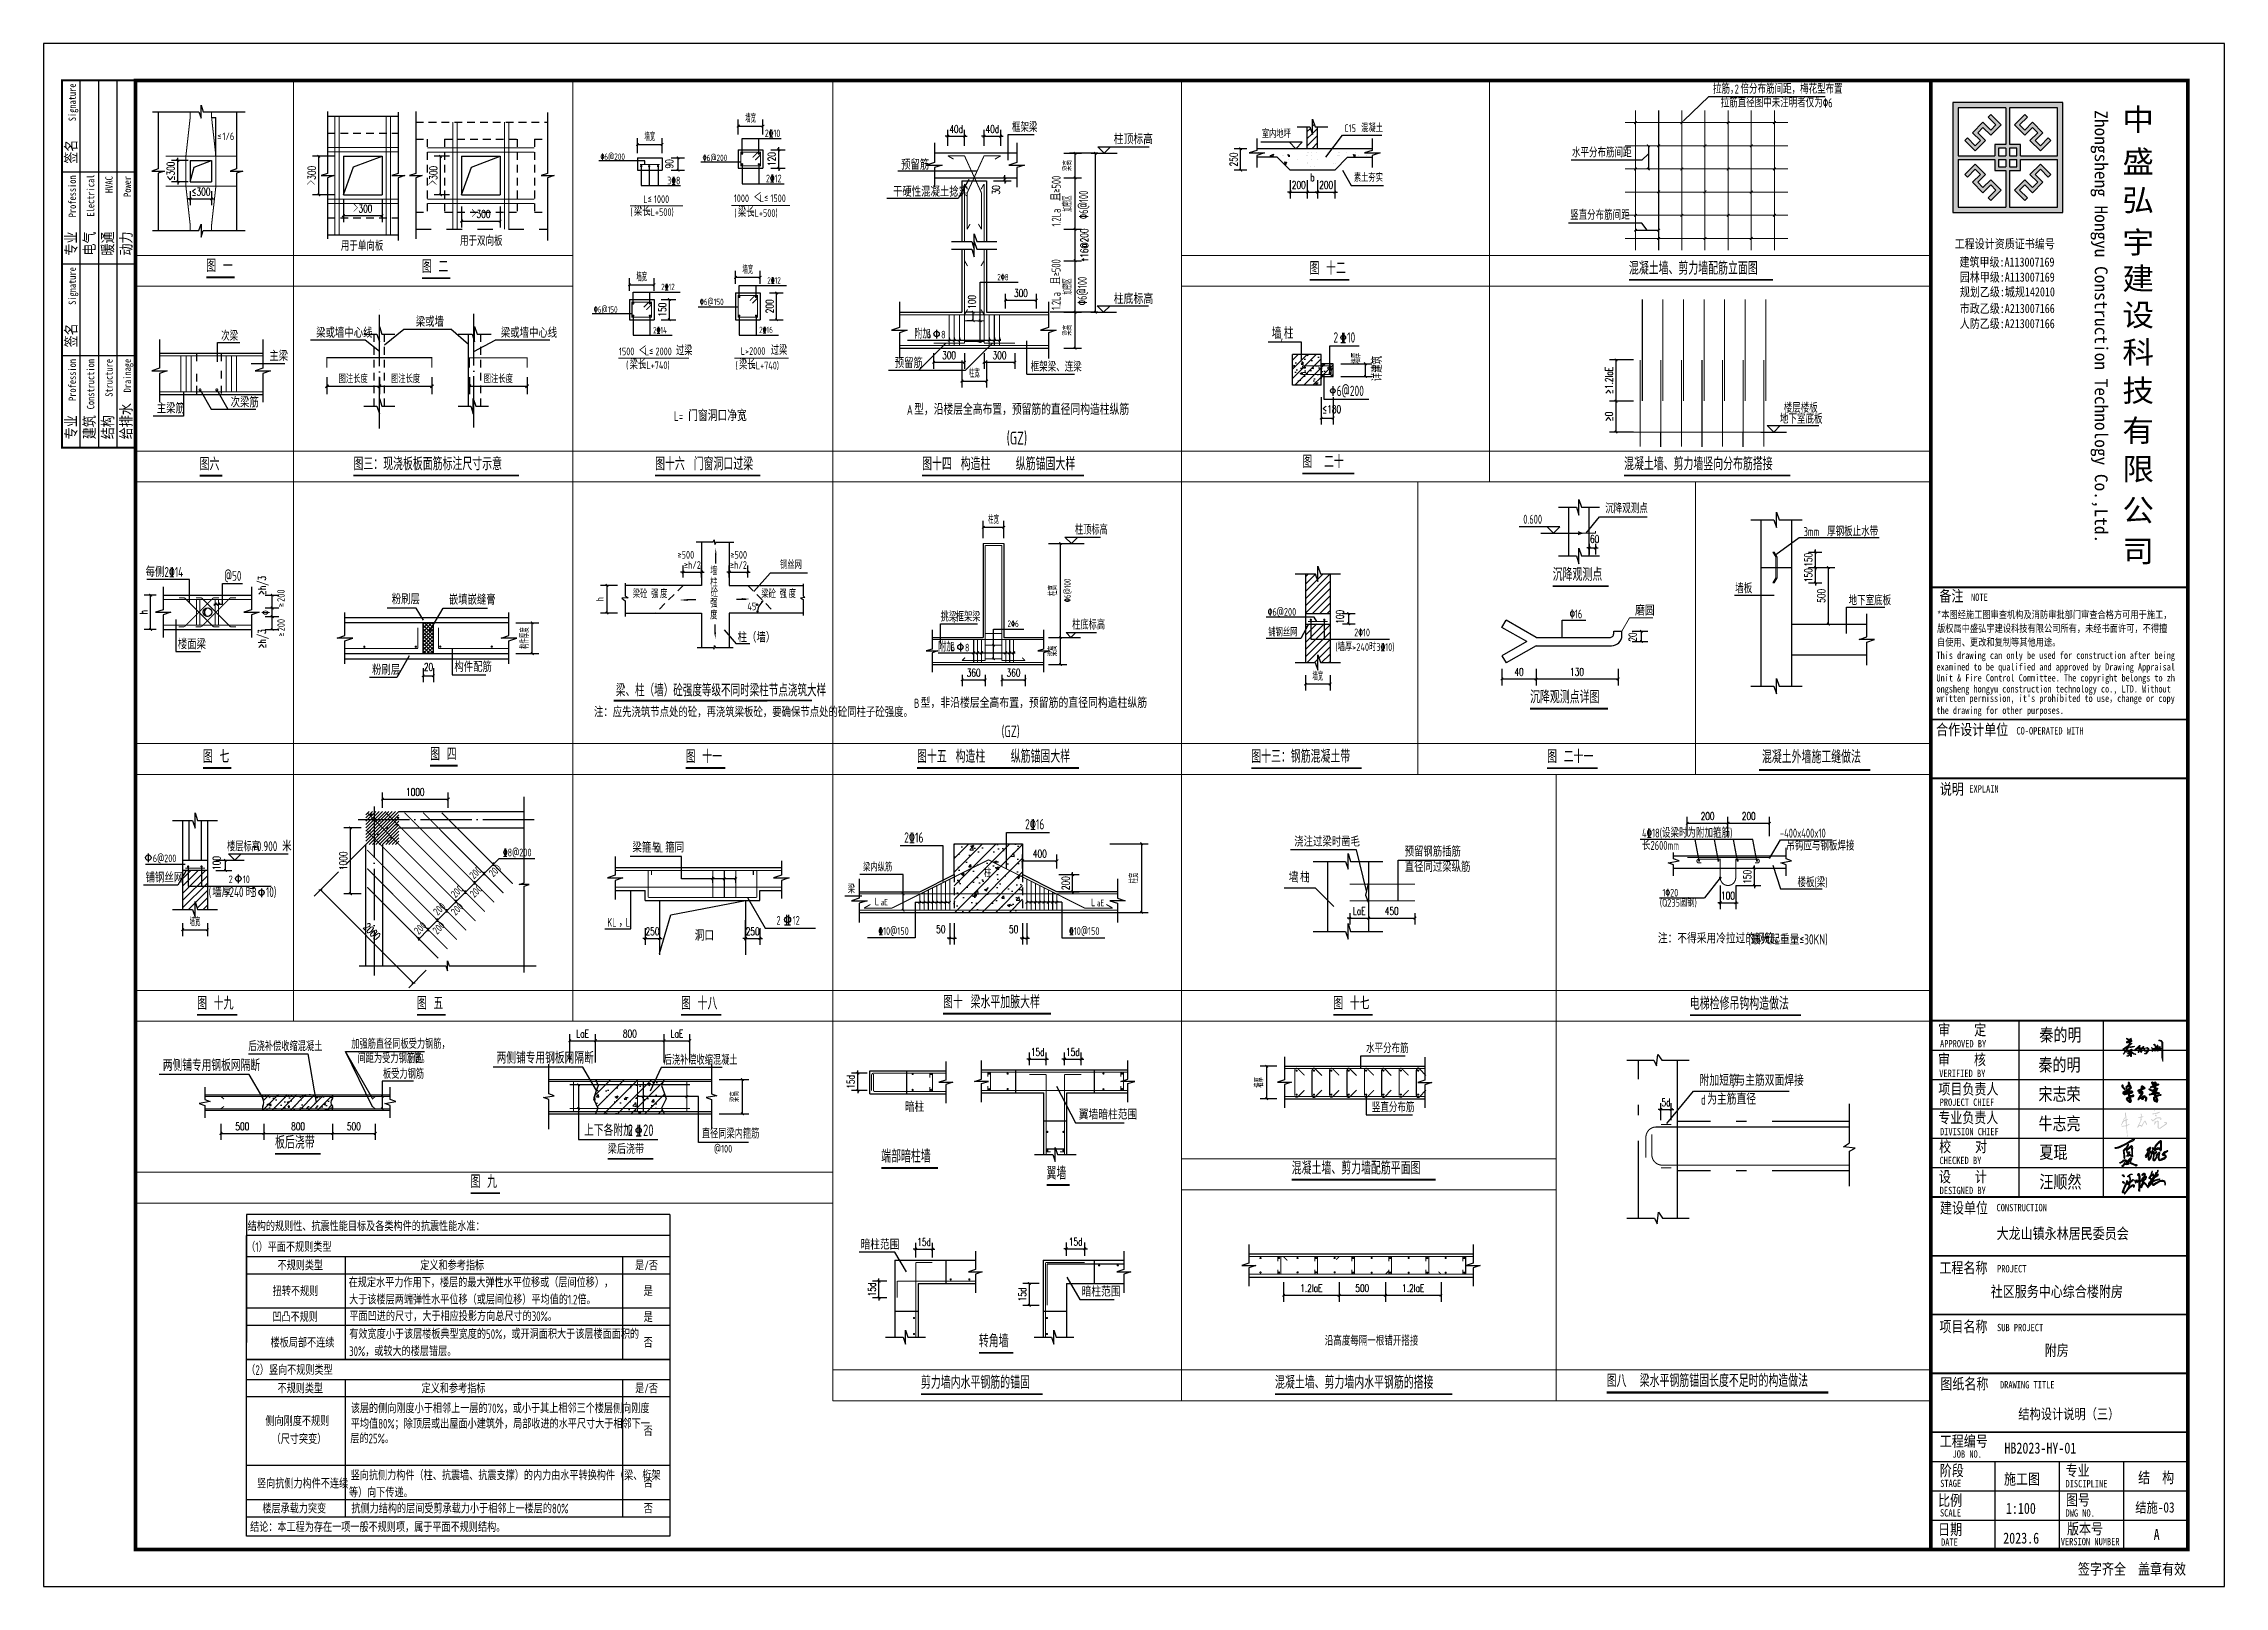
# Model space of a CAD drawing. Extents: x 1051052 to 1482120, y -981644 to -673261.
# Drawn here: x 1279997 to 1364772, y -820818 to -760876 of the extents above; entities that cross this region are included whole.
import ezdxf
from ezdxf.enums import TextEntityAlignment as Align

# ---------------------------------------------------------------- set-up
doc = ezdxf.new("R2010")
doc.units = 0
doc.header["$LTSCALE"] = 1000
doc.header["$MEASUREMENT"] = 0
for name, pattern in [('2', [5.4, 3, -1, 0.4, -1]), ('3', [5, 3, -2]), ('4', [1.2, -0.6, 0.6]), ('7', [120.000008, 60.000004, -60.000004]), ('8', [498.36557, 332.243713, -166.121857]), ('DOTE', [2.42, 2, -0.2, 0.02, -0.2])]:
    doc.linetypes.add(name, pattern=pattern)
for name, color, linetype in [('326', 7, 'Continuous'), ('AXIS_TEXT', 7, 'Continuous'), ('BEAM_DE_REIN', 1, 'Continuous'), ('DIM_LEAD', 3, 'Continuous'), ('DIM_SYMB', 3, 'Continuous'), ('DOTE', 1, 'DOTE'), ('PUB_DIM', 3, 'Continuous'), ('PUB_TEXT', 7, 'Continuous'), ('Q', 7, 'Continuous'), ('TK', 142, 'Continuous'), ('XM', 7, 'Continuous'), ('中文', 2, 'Continuous'), ('填充', 8, 'Continuous'), ('填充图案', 8, 'Continuous'), ('墙柱轮廓', 3, 'Continuous'), ('墙线__粗线', 7, 'Continuous'), ('尺寸线及数字', 253, 'Continuous'), ('层0', 7, 'Continuous'), ('层12', 1, 'Continuous'), ('层154200', 1, 'Continuous'), ('层2', 7, '2'), ('层209', 6, '8'), ('层35', 4, 'Continuous'), ('层5', 2, 'Continuous'), ('层8', 7, 'Continuous'), ('折断线', 7, 'Continuous'), ('梁虚线', 134, '3'), ('轴线__尺寸数字', 253, 'Continuous'), ('轴线__轴线号和轴圈', 3, 'Continuous'), ('钢筋', 1, 'Continuous'), ('钢筋标注', 253, 'Continuous')]:
    doc.layers.add(name, color=color, linetype=linetype)
doc.layers.add('TEXT', color=7, linetype='Continuous', lineweight=25)
doc.layers.add('图框外框__细线', color=9, linetype='Continuous', lineweight=18)
doc.styles.add('_TCH_DIM_T3', font='SIMPLEX', dxfattribs={"width": 0.705882, "bigfont": 'GBCBIG'})
doc.styles.add('HYZT1', font='', dxfattribs={"width": 0.8})
doc.styles.add('HYZT2', font='simhei_0.ttf', dxfattribs={"width": 0.8})
doc.styles.add('TSSD_Norm', font='Tssdeng.shx', dxfattribs={"width": 0.7, "bigfont": 'hztxt.shx'})
doc.styles.add('TSSD_Num', font='Tssdeng.shx', dxfattribs={"width": 0.7, "bigfont": 'hztxt.shx'})
doc.styles.get('HYZT1').set_extended_font_data('SimSun')
doc.dimstyles.new('_TCH_ARCH&&100', dxfattribs={"dimtxt": 297.5, "dimasz": 100, "dimexe": 250, "dimexo": 300, "dimgap": 126.25, "dimtad": 1, "dimdec": 0, "dimzin": 0, "dimdsep": 46, "dimtxsty": '_TCH_DIM_T3', "dimblk": 'ARCHTICK', "dimcen": 0.09, "dimclrt": 7, "dimazin": 2, "dimtfac": 1, "dimtdec": 0, "dimtix": 1, "dimtmove": 2, "dimatfit": 3, "dimfxl": 0, "dimtolj": 1, "dimtzin": 0, "dimarcsym": 0})
doc.dimstyles.new('_TCH_ARCH&&125', dxfattribs={"dimtxt": 300, "dimasz": 125, "dimexe": 312.5, "dimexo": 375, "dimgap": 125, "dimtad": 1, "dimdec": 0, "dimzin": 0, "dimdsep": 46, "dimtxsty": 'TSSD_Num', "dimblk": 'ARCHTICK', "dimcen": 0.09, "dimclrt": 7, "dimazin": 2, "dimtfac": 1, "dimtdec": 0, "dimtix": 1, "dimtmove": 2, "dimatfit": 3, "dimfxl": 0, "dimtolj": 1, "dimtzin": 0, "dimarcsym": 0})

msp = doc.modelspace()

# ---------------------------------------------------------------- texts
at = {"layer": 'PUB_DIM', "color": 7, "style": 'TSSD_Num', "width": 0.7}
msp.add_text('%%130', height=300, rotation=90, dxfattribs=at).set_placement((1288775.565, -783069.279))
at = {"layer": 'PUB_TEXT', "style": 'TSSD_Num', "width": 0.7}
for s, height, p in [('拉筋，', 350, (1344891.529, -762816.437)), ('拉筋直径图中未注明者仅为%%1306', 350, (1345191.529, -763352.89)), ('2', 350, (1345734.083, -762816.437)), ('倍分布筋间距，梅花型布置', 350, (1345962.654, -762816.437)), ('≤', 290, (1286748.71, -764618.501)), ('1/6', 290, (1286951.71, -764618.501)), ('2%%13210', 297.5, (1308029.322, -764509.657)), ('框架梁', 350, (1317640.382, -764309.278)), ('柱顶标高', 405.1064, (1321594.218, -764784.001)), ('室内地坪', 300, (1327350.383, -764538.274)), ('C15', 300, (1330560.821, -764312.947)), ('混凝土', 300, (1331212.25, -764312.947)), (' %%1306@200', 250, (1301514.244, -765392.985)), (' %%1306@200', 250, (1305490.619, -765439.345)), ('预留筋', 385.8156, (1313329.268, -765772.657)), ('水平分布筋间距', 350, (1339410.092, -765289.312)), ('3%%1328', 297.5, (1304235.758, -766344.016)), ('2%%13212', 297.5, (1308075.012, -766263.94)), ('素土夯实', 300, (1330928.959, -766240.115)), ('梁长', 337.5887, (1302947.23, -767569.958)), ('L', 297.5, (1303307.791, -767067.499)), ('≤', 337.589, (1303477.791, -767067.499)), ('1000', 297.5, (1303723.535, -767067.499)), ('1000', 297.5, (1306827.831, -767033.506)), ('＜', 337.589, (1307587.831, -767033.506)), ('L', 297.5, (1307833.575, -767033.506)), ('≤', 337.589, (1308003.575, -767033.506)), ('1500', 297.5, (1308249.32, -767033.506)), ('干硬性混凝土捻实', 385.8156, (1313016.819, -766821.126)), ('(', 297.5, (1302807.23, -767569.958)), ('=L+500)', 297.5, (1303438.719, -767569.958)), ('(', 297.5, (1306848.005, -767608.425)), ('梁长', 337.5887, (1306988.005, -767608.425)), ('=L+500)', 297.5, (1307479.495, -767608.425)), ('竖直分布筋间距', 350, (1339337.158, -767719.135)), ('用于单向板', 350, (1291551.991, -768918.516)), ('用于双向板', 350, (1296181.601, -768726.688)), ('图', 500, (1286318.525, -769753.74)), ('一', 500, (1286961.075, -769753.74)), ('图', 500, (1294701.04, -769785.521)), ('二', 500, (1295343.589, -769785.521)), ('图', 500, (1329207.576, -769852.013)), ('十二', 500, (1329850.126, -769852.013)), ('混凝土墙、剪力墙配筋立面图', 500, (1341624.839, -769852.013)), ('2%%13212', 250, (1304003.71, -770453.579)), ('2%%13212', 250, (1308127.124, -770200.095)), ('2%%1308', 250, (1317069.976, -770074.329)), ('柱底标高', 405.1064, (1321598.624, -770992.313)), ('梁或墙', 385.8156, (1294465.292, -771875.063)), (' %%1306@150', 250, (1301256.585, -771330.095)), (' %%1306@150', 250, (1305379.999, -771035.608)), ('次梁', 350, (1286897.729, -772419.271)), ('梁或墙中心线', 385.8156, (1290593.49, -772304.595)), ('梁或墙中心线', 385.8156, (1297773.684, -772304.595)), ('2%%13214', 250, (1303686.773, -772135.132)), ('2%%13216', 250, (1307810.187, -772124.845)), ('附加', 337.5887, (1313844.663, -772330.802)), ('6', 297.5, (1314336.153, -772330.802)), ('8', 297.5, (1314886.153, -772330.802)), ('墙', 450, (1327741.184, -772346.232)), ('柱', 450, (1328208.492, -772346.232)), ('2', 400, (1330137.515, -772491.816)), ('10', 400, (1330668.284, -772491.816)), ('主梁', 385.8156, (1288773.032, -773204.279)), ('1500', 297.5, (1302361.71, -772984.104)), ('梁长', 337.5887, (1302779.825, -773520.837)), ('＜', 337.589, (1303121.71, -772984.104)), ('L', 297.5, (1303367.455, -772984.104)), ('≤', 337.589, (1303537.455, -772984.104)), ('2000', 297.5, (1303783.199, -772984.104)), ('过梁', 337.5887, (1304583.199, -772984.104)), ('L>2000', 297.5, (1307097.624, -772968.99)), ('过梁', 337.5887, (1308267.624, -772968.99)), ('预留筋', 385.8156, (1313082.91, -773476.716)), (',', 450, (1328078.684, -772346.232)), ('(', 297.5, (1302639.825, -773520.837)), ('=L+740)', 297.5, (1303271.315, -773520.837)), ('(', 297.5, (1306892.322, -773532.28)), ('梁长', 337.5887, (1307032.322, -773532.28)), ('=L+740)', 297.5, (1307523.812, -773532.28)), ('框架梁、连梁', 350, (1318367.894, -773616.099)), ('主梁筋', 385.8156, (1284395.366, -775239.133)), ('次梁筋', 385.8156, (1287267.238, -775006.699)), ('型，沿楼层全高布置，预留筋的直径同构造柱纵筋', 434.04255, (1313839.013, -775300.423)), ('6@200', 400, (1330263.537, -774566.834)), ('楼层楼板', 350, (1347640.873, -775213.16)), ('L=', 382.5, (1304501.503, -775540.042)), ('门窗洞口净宽', 434.0426, (1305054.36, -775540.042)), ('A', 382.5, (1313556.155, -775300.423)), ('地下室底板', 350, (1347495.561, -775639.347)), ('(GZ)', 500, (1317433.135, -776452.013)), ('图六', 500, (1286060.61, -777459.263)), ('图三：现浇板板面筋标注尺寸示意', 500, (1292040.482, -777452.013)), ('图十六', 500, (1303768.249, -777452.013)), ('门窗洞口过梁', 500, (1305267.532, -777452.013)), ('图十四', 500, (1314148.753, -777452.013)), ('构造柱', 500, (1315648.036, -777452.013)), ('纵筋锚固大样', 500, (1317789.868, -777452.013)), ('图', 500, (1328929.265, -777367.498)), ('二十', 500, (1329771.796, -777367.498)), ('混凝土墙、剪力墙竖向分布筋搭接', 500, (1341435.996, -777452.013)), ('沉降观测点', 350, (1340703.894, -779119.615)), ('柱顶标高', 337.5887, (1320089.674, -779946.157)), ('0.600', 350, (1337516.637, -779530.269)), ('3mm', 350, (1348414.004, -780012.748)), ('厚钢板止水带', 350, (1349328.29, -780012.748)), ('≥500', 300, (1304639.509, -780887.414)), ('≥500', 300, (1306693.73, -780887.414)), ('@50', 385.8156, (1287016.296, -781747.69)), ('墙', 300, (1305908.862, -781519.9)), ('钢丝网', 300, (1308625.226, -781281.985)), ('沉降观测点', 500, (1338660.668, -781751.94)), ('粉刷层', 385.8156, (1293530.551, -782655.349)), ('嵌填嵌缝膏', 385.8156, (1295746.945, -782675.279)), ('梁砼', 300, (1302901.179, -782411.9)), ('强', 300, (1303613.736, -782409.276)), ('度', 300, (1303960.751, -782411.9)), ('柱', 300, (1305908.862, -781970.942)), ('强', 300, (1305908.862, -782777.001)), ('砼', 300, (1305928.612, -782374.125)), ('梁砼', 300, (1307897.465, -782411.9)), ('强', 300, (1308605.401, -782415.603)), ('度', 300, (1308957.036, -782411.9)), ('墙板', 350, (1345757.098, -782224.192)), ('地下室底板', 350, (1350163.145, -782692.504)), ('度', 300, (1305908.862, -783239.392)), ('45', 300, (1307354.911, -782890.916)), ('挑梁', 337.5887, (1314865.924, -783324.714)), (',', 297.5, (1315357.413, -783324.714)), ('框架梁', 337.5887, (1315457.413, -783324.714)), ('2%%1306', 255, (1317463.78, -783541.891)), ('柱底标高', 337.5887, (1319981.597, -783636.899)), ('%%1306@200', 300, (1327584.88, -783106.407)), ('%%13016', 340, (1339321.185, -783206.545)), ('磨圆', 405.1064, (1341859.426, -783097.115)), ('楼面梁', 385.8156, (1285214.128, -784402.222)), ('柱（墙）', 385.8156, (1306976.759, -784139.137)), ('附加', 337.5887, (1314769.602, -784492.4)), ('铺钢丝网', 300, (1327605.538, -783904.28)), ('(墙厚>240时3%%13210)', 300, (1330213.226, -784472.91)), ('2%%13010', 300, (1330942.322, -783905.056)), ('粉刷层', 385.8156, (1292765.28, -785401.075)), ('构件配筋', 385.8156, (1295965.36, -785284.755)), ('6', 297.5, (1315261.091, -784492.4)), ('8', 297.5, (1315811.091, -784492.4)), ('梁、柱（墙）砼强度等级不同时梁柱节点浇筑大样', 482.2695, (1302245.168, -786240.875)), ('注：应先浇筑节点处的砼，再浇筑梁板砼，要确保节点处的砼同柱子砼强度。', 385.8156, (1301392.366, -787041.074)), ('B', 357, (1313836.569, -786685.595)), ('型，非沿楼层全高布置，预留筋的直径同构造柱纵筋', 405.10638, (1314088.569, -786685.595)), ('沉降观测点详图', 500, (1337782.08, -786511.884)), ('图', 500, (1286188.58, -788820.498)), ('七', 500, (1286831.13, -788820.498)), ('图', 500, (1295021.97, -788729.451)), ('四', 500, (1295664.52, -788729.451)), ('图', 500, (1304959.003, -788820.498)), ('十一', 500, (1305601.553, -788820.498)), ('图十五', 500, (1313950.974, -788820.498)), ('构造柱', 500, (1315450.257, -788820.498)), ('纵筋锚固大样', 500, (1317592.09, -788820.498)), ('图十三：钢筋混凝土带', 500, (1326940.205, -788820.498)), ('图', 500, (1338444.472, -788824.846)), ('二十一', 500, (1339087.022, -788824.846)), ('混凝土外墙施工缝做法', 500, (1346794.303, -788836.126)), ('2%%13216', 400, (1313450.684, -791922.538)), ('2%%13216', 400, (1318149.776, -791407.758)), ('浇注过梁时凿毛', 385.8156, (1328613.822, -792075.076)), ('4%%13218(设梁时为附加箍筋)', 350, (1342132.207, -791723.441)), ('-400x400x10', 350, (1347495.218, -791726.142)), ('6@200', 297.5, (1284241.226, -792679.768)), ('+0.900', 385.8156, (1288110.917, -792252.525)), ('米', 385.816, (1289270.917, -792252.525)), ('%%1328@200', 300, (1297853.445, -792454.778)), ('梁箍与', 385.8156, (1302885.952, -792300.962)), ('KL', 340, (1303728.506, -792300.962)), ('箍同', 385.8156, (1304162.791, -792300.962)), ('预留钢筋插筋', 385.8156, (1332904.919, -792460.162)), ('直径同过梁纵筋', 385.8156, (1332909.888, -793058.702)), ('长2600mm', 350, (1342132.207, -792203.667)), ('吊钩应与钢板焊接', 350, (1347745.935, -792223.214)), ('铺钢丝网', 385.8156, (1283959.319, -793469.024)), ('2', 297.5, (1287190.066, -793494.384)), ('10', 297.5, (1287740.066, -793494.384)), ('梁内纵筋', 300, (1311850.729, -793034.001)), ('柱', 300, (1316552.351, -793256.059)), ('墙', 385.816, (1328399.296, -793454.476)), ('(', 340, (1328680.147, -793454.476)), ('柱', 385.816, (1328840.147, -793454.476)), (')', 340, (1329120.998, -793454.476)), ('楼板(梁)', 350, (1348177.687, -793645.977)), ('(', 385.816, (1286414.007, -794034.21)), ('墙厚', 385.8156, (1286554.007, -794034.21)), ('>240', 385.8156, (1287045.496, -794034.21)), ('时', 385.816, (1287845.496, -794034.21)), ('3', 385.816, (1288091.241, -794034.21)), ('10)', 385.8156, (1288641.241, -794034.21)), ('梁', 300, (1311257.005, -793880.463)), ('L', 300, (1312310.124, -794358.975)), ('aE', 250, (1312530.797, -794358.975)), ('L', 300, (1320718.472, -794390.851)), ('aE', 250, (1320939.145, -794390.851)), ('(Q235圆钢)', 300, (1342824.816, -794409.139)), ('1%%13020', 300, (1342927.65, -794016.701)), ('%%13210@150', 300, (1312449.327, -795505.67)), ('%%13210@150', 300, (1319861.907, -795505.67)), ('注：不得采用冷拉过的钢筋。', 400, (1342749.326, -795836.748)), ('(最大起重量≤30KN)', 400, (1346261.023, -795879.824)), ('图', 500, (1285965.194, -798409.826)), ('十九', 500, (1286607.743, -798409.826)), ('图', 500, (1294507.418, -798409.826)), ('五', 500, (1295149.968, -798409.826)), ('图', 500, (1304777.595, -798409.826)), ('十八', 500, (1305420.145, -798409.826)), ('图十', 500, (1314961.895, -798360.32)), ('梁水平加腋大样', 500, (1316032.811, -798360.32)), ('图', 500, (1330131.098, -798409.826)), ('十七', 500, (1330773.648, -798409.826)), ('电梯检修吊钩构造做法', 500, (1343992.474, -798418.895)), ('后浇补偿收缩混凝土', 337.5887, (1287958.798, -800016.706)), ('加强筋直径同板受力钢筋，', 337.58865, (1291956.374, -799925.606)), ('间距为受力钢筋的', 337.5887, (1292199.459, -800485.606)), ('2', 297.5, (1294165.416, -800485.606)), ('倍。', 337.5887, (1294365.416, -800485.606)), ('两侧铺专用钢板网隔断', 450, (1297603.1, -800505.64)), ('水平分布筋', 350, (1331406.565, -800094.924)), ('两侧铺专用钢板网隔断', 450, (1284629.569, -800794.834)), ('板受力钢筋', 337.5887, (1293190.309, -801089.706)), ('附加短筋', 434.0426, (1344371.586, -801370.622)), ('与主筋双面焊接', 434.0426, (1345763.987, -801370.622)), ('暗柱', 400, (1313475.556, -802382.104)), ('d', 382.5, (1344423.195, -802100.733)), ('为主筋直径', 434.0426, (1344667.481, -802100.733)), (',', 382.5, (1345635.415, -801370.622)), ('上下各附加', 450, (1301012.266, -803318.558)), ('翼墙暗柱范围', 400, (1320240.104, -802680.233)), ('竖直分布筋', 350, (1331631.667, -802388.912)), ('板后浇带', 500, (1288992.939, -803817.39)), ('梁后浇带', 373.4177, (1301928.349, -804013.193)), ('2', 450, (1302699.766, -803318.558)), ('20', 450, (1303296.881, -803318.558)), ('直径同梁内箍筋', 337.5887, (1305586.509, -803410.914)), ('@100', 297.5, (1306057.998, -803964.159)), ('端部暗柱墙', 500, (1312557.871, -804354.831)), ('翼墙', 500, (1318983.42, -805011.881)), ('混凝土墙、剪力墙配筋平面图', 500, (1328515.638, -804812.217)), ('图', 500, (1296591.949, -805340.175)), ('九', 500, (1297234.499, -805340.175)), ('暗柱范围', 400, (1311752.624, -807731.186)), ('暗柱范围', 400, (1320348.153, -809561.365)), ('转角墙', 500, (1316354.625, -811531.043)), ('沿高度每隔一根错开搭接', 350, (1329800.361, -811460.66)), ('剪力墙内水平钢筋的锚固', 500, (1314102.276, -813143.06)), ('混凝土墙、剪力墙内水平钢筋的搭接', 500, (1327866.395, -813141.902)), ('图八', 500, (1340759.048, -813075.71)), ('梁水平钢筋锚固长度不足时的构造做法', 500, (1342044.147, -813075.71))]:
    msp.add_text(s, height=height, dxfattribs=at).set_placement(p)
for s, height, rotation, p in [('500', 350, 90, (1319536.781, -766508.625)), ('且≥', 350, 90, (1319536.781, -766998.625)), ('%%1306@100', 350, 90, (1320597.073, -767699.983)), ('1.2La', 350, 90, (1319536.781, -767978.625)), ('500', 350, 90, (1319530.032, -769752.635)), ('且≥', 350, 90, (1319530.032, -770242.634)), ('1.2La', 350, 90, (1319530.032, -771222.634)), ('%%1306@100', 350, 90, (1320549.106, -771044.969)), ('详建筑', 350, 90, (1332019.898, -773997.564)), ('200', 290, 90, (1289366.241, -782565.448)), ('%%1306@100', 250, 90, (1319919.821, -782574.413)), ('≥', 290, 90, (1289366.241, -782768.448)), ('200', 290, 90, (1289372.904, -783710.981)), ('≥', 290, 90, (1289372.904, -783913.981)), ('200', 297.5, 45, (1296724.951, -793358.355)), ('200', 297.5, 45, (1297477.576, -793278.95)), ('200', 297.5, 45, (1295318.222, -794770.508)), ('200', 297.5, 45, (1296004.857, -794087.656)), ('200', 297.5, 45, (1296009.003, -794775.798)), ('200', 297.5, 45, (1296740.436, -794083.492)), ('200', 297.5, 45, (1294575.77, -795511.584)), ('200', 297.5, 45, (1295292.514, -795506.5)), ('后浇补偿收缩混凝土', 337.5887, 360, (1304100.972, -800549.132))]:
    msp.add_text(s, height=height, rotation=rotation, dxfattribs=at).set_placement(p)
at = {"layer": 'PUB_TEXT', "color": 7, "style": 'TSSD_Num', "width": 0.7}
for s, height, p in [('每侧2%%13214', 385.8156, (1283961.743, -781597.361)), ('楼层标高', 337.5887, (1287127.938, -792252.525)), ('KL', 340, (1301910.026, -795188.843)), ('，', 385.816, (1302344.312, -795188.843)), ('L', 340, (1302625.163, -795188.843)), ('2', 340, (1308487.368, -795110.116)), ('12', 340, (1309115.939, -795110.116)), ('洞口', 414.7518, (1305305.64, -795730.61))]:
    msp.add_text(s, height=height, dxfattribs=at).set_placement(p)
at = {"layer": 'PUB_TEXT', "color": 3, "style": 'TSSD_Num', "width": 0.7}
msp.add_text('(GZ)', height=442.2311, dxfattribs=at).set_placement((1317235.357, -787820.498))
at = {"layer": 'PUB_TEXT', "color": 142, "style": 'TSSD_Num', "width": 0.7}
for s, p in [('结构的规则性、抗震性能目标及各类构件的抗震性能水准：', (1287927.115, -807013.644)), ('（1）平面不规则类型', (1287874.202, -807820.457)), ('不规则类型', (1289090.079, -808536.794)), ('定义和参考指标', (1294639.122, -808535.219)), ('是/否', (1302991.56, -808536.794)), ('扭转不规则', (1288899.79, -809538.344)), ('在规定水平力作用下，楼层的最大弹性水平位移或（层间位移），', (1291857.975, -809197.258)), ('大于该楼层两端弹性水平位移（或层间位移）平均值的1.2倍。', (1291872.148, -809863.925)), ('是', (1303320.281, -809536.769)), ('凹凸不规则', (1288888.766, -810538.319)), ('平面凹进的尺寸，大于相应投影方向总尺寸的30%%%。', (1291882.373, -810508.398)), ('是', (1303320.281, -810547.946)), ('楼板局部不连续', (1288820.889, -811536.719)), ('有效宽度小于该层楼板典型宽度的50%%%，或开洞面积大于该层楼面面积的', (1291879.326, -811201.829)), ('否', (1303320.281, -811536.719)), ('30%%%，或较大的楼层错层。', (1291869.877, -811868.496)), ('（2）竖向不规则类型', (1287874.202, -812599.364)), ('不规则类型', (1289090.079, -813315.701)), ('定义和参考指标', (1294692.065, -813314.126)), ('是/否', (1302991.56, -813315.701)), ('该层的侧向刚度小于相邻上一层的70%%%，或小于其上相邻三个楼层侧向刚度', (1291938.238, -814089.067)), ('侧向刚度不规则', (1288620.174, -814583.022)), ('平均值80%%%；除顶层或出屋面小建筑外，局部收进的水平尺寸大于相邻下一', (1291938.238, -814686.47)), ('否', (1303320.281, -814974.797)), ('（尺寸突变）', (1288859.048, -815283.597)), ('层的25%%%。', (1291919.34, -815260.127)), ('竖向抗侧力构件（柱、抗震墙、抗震支撑）的内力由水平转换构件（梁、桁架', (1291932.89, -816692.829)), ('竖向抗侧力构件不连续', (1288292.518, -817010.826)), ('等）向下传递。', (1291866.748, -817359.495)), ('否', (1303320.281, -816982.276)), ('楼层承载力突变', (1288500.19, -817982.251)), ('抗侧力结构的层间受剪承载力小于相邻上一楼层的80%%%', (1291961.458, -817980.676)), ('否', (1303322.999, -817982.251)), ('结论：本工程为存在一项一般不规则项，属于平面不规则结构。', (1288022.453, -818703.199))]:
    msp.add_text(s, height=375, dxfattribs=at).set_placement(p)
at = {"layer": 'XM', "style": 'HYZT1', "width": 0.8}
for s, p in [('结构设计说明（三）', (1356761.766, -814319.833)), ('结施-03', (1361310.08, -817950.05))]:
    msp.add_text(s, height=400, dxfattribs=at).set_placement(p)

# ---------------------------------------------------------------- blocks, each defined once
blk = doc.blocks.new('_ArchTick')
at = {"color": 0, "linetype": 'ByBlock', "const_width": 0.4}
blk.add_lwpolyline([(-0.5, -0.5), (0.5, 0.5)], dxfattribs=at)
blk = doc.blocks.new('*D562')
at = {"layer": 'Defpoints', "color": 0, "transparency": 16777216}
for p in [(1301451, -799618), (1300451, -800766), (1301451, -800766)]:
    blk.add_point(p, dxfattribs=at)
at = {"layer": 'PUB_DIM', "color": 0, "lineweight": -2, "transparency": 16777216}
for p, q in [((1300451, -800466), (1300451, -799368)), ((1301451, -800466), (1301451, -799368)), ((1300451, -799618), (1301451, -799618))]:
    blk.add_line(p, q, dxfattribs=at)
at = {"layer": 'PUB_DIM', "color": 0, "lineweight": -2, "transparency": 16777216, "xscale": 100, "yscale": 100, "zscale": 100, "rotation": 180}
blk.add_blockref('_ArchTick', (1300451, -799618), dxfattribs=at)
at = {"layer": 'PUB_DIM', "color": 0, "lineweight": -2, "transparency": 16777216, "xscale": 100, "yscale": 100, "zscale": 100}
blk.add_blockref('_ArchTick', (1301451, -799618), dxfattribs=at)
at = {"layer": 'PUB_DIM', "color": 7, "transparency": 16777216, "insert": (1300951, -799343), "char_height": 297.5, "attachment_point": 5, "style": '_TCH_DIM_T3'}
blk.add_mtext('\\A1;LaE', dxfattribs=at)
blk = doc.blocks.new('*D563')
at = {"layer": 'Defpoints', "color": 0, "transparency": 16777216}
for p in [(1304118, -799618), (1301451, -800766), (1304118, -800766)]:
    blk.add_point(p, dxfattribs=at)
at = {"layer": 'PUB_DIM', "color": 0, "lineweight": -2, "transparency": 16777216}
for p, q in [((1301451, -800466), (1301451, -799368)), ((1304118, -800466), (1304118, -799368)), ((1301451, -799618), (1304118, -799618))]:
    blk.add_line(p, q, dxfattribs=at)
at = {"layer": 'PUB_DIM', "color": 0, "lineweight": -2, "transparency": 16777216, "xscale": 100, "yscale": 100, "zscale": 100, "rotation": 180}
blk.add_blockref('_ArchTick', (1301451, -799618), dxfattribs=at)
at = {"layer": 'PUB_DIM', "color": 0, "lineweight": -2, "transparency": 16777216, "xscale": 100, "yscale": 100, "zscale": 100}
blk.add_blockref('_ArchTick', (1304118, -799618), dxfattribs=at)
at = {"layer": 'PUB_DIM', "color": 7, "transparency": 16777216, "insert": (1302784, -799343), "char_height": 297.5, "attachment_point": 5, "style": '_TCH_DIM_T3'}
blk.add_mtext('\\A1;800', dxfattribs=at)
blk = doc.blocks.new('*D564')
at = {"layer": 'Defpoints', "color": 0, "transparency": 16777216}
for p in [(1305118, -799618), (1304118, -800766), (1305118, -800766)]:
    blk.add_point(p, dxfattribs=at)
at = {"layer": 'PUB_DIM', "color": 0, "lineweight": -2, "transparency": 16777216}
for p, q in [((1304118, -800466), (1304118, -799368)), ((1305118, -800466), (1305118, -799368)), ((1304118, -799618), (1305118, -799618))]:
    blk.add_line(p, q, dxfattribs=at)
at = {"layer": 'PUB_DIM', "color": 0, "lineweight": -2, "transparency": 16777216, "xscale": 100, "yscale": 100, "zscale": 100, "rotation": 180}
blk.add_blockref('_ArchTick', (1304118, -799618), dxfattribs=at)
at = {"layer": 'PUB_DIM', "color": 0, "lineweight": -2, "transparency": 16777216, "xscale": 100, "yscale": 100, "zscale": 100}
blk.add_blockref('_ArchTick', (1305118, -799618), dxfattribs=at)
at = {"layer": 'PUB_DIM', "color": 7, "transparency": 16777216, "insert": (1304618, -799343), "char_height": 297.5, "attachment_point": 5, "style": '_TCH_DIM_T3'}
blk.add_mtext('\\A1;LaE', dxfattribs=at)
blk = doc.blocks.new('*D565')
at = {"layer": 'Defpoints', "color": 0, "transparency": 16777216}
for p in [(1305957, -801124), (1307161, -801124), (1305957, -802457)]:
    blk.add_point(p, dxfattribs=at)
at = {"layer": 'PUB_DIM', "color": 0, "lineweight": -2, "transparency": 16777216}
for p, q in [((1306257, -801124), (1307411, -801124)), ((1307161, -802457), (1307161, -801124)), ((1306257, -802457), (1307411, -802457))]:
    blk.add_line(p, q, dxfattribs=at)
at = {"layer": 'PUB_DIM', "color": 0, "lineweight": -2, "transparency": 16777216, "xscale": 100, "yscale": 100, "zscale": 100}
for p, rotation in [((1307161, -801124), 90), ((1307161, -802457), 270)]:
    blk.add_blockref('_ArchTick', p, dxfattribs=dict(at, rotation=rotation))
at = {"layer": 'PUB_DIM', "color": 7, "transparency": 16777216, "insert": (1306877, -801791), "char_height": 297.5, "attachment_point": 5, "rotation": 90, "style": '_TCH_DIM_T3'}
blk.add_mtext('\\A1;梁高', dxfattribs=at)
blk = doc.blocks.new('*D566')
at = {"layer": 'Defpoints', "color": 0, "transparency": 16777216}
for p in [(1286888, -802545), (1288555, -802545), (1288555, -803218)]:
    blk.add_point(p, dxfattribs=at)
at = {"layer": 'PUB_DIM', "color": 0, "lineweight": -2, "transparency": 16777216}
for p, q in [((1286888, -802845), (1286888, -803468)), ((1286888, -803218), (1288555, -803218)), ((1288555, -802845), (1288555, -803468))]:
    blk.add_line(p, q, dxfattribs=at)
at = {"layer": 'PUB_DIM', "color": 0, "lineweight": -2, "transparency": 16777216, "xscale": 100, "yscale": 100, "zscale": 100, "rotation": 180}
blk.add_blockref('_ArchTick', (1286888, -803218), dxfattribs=at)
at = {"layer": 'PUB_DIM', "color": 0, "lineweight": -2, "transparency": 16777216, "xscale": 100, "yscale": 100, "zscale": 100}
blk.add_blockref('_ArchTick', (1288555, -803218), dxfattribs=at)
at = {"layer": 'PUB_DIM', "color": 7, "transparency": 16777216, "insert": (1287722, -802943), "char_height": 297.5, "attachment_point": 5, "style": '_TCH_DIM_T3'}
blk.add_mtext('\\A1;500', dxfattribs=at)
blk = doc.blocks.new('*D567')
at = {"layer": 'Defpoints', "color": 0, "transparency": 16777216}
for p in [(1288555, -802545), (1291222, -802545), (1291222, -803218)]:
    blk.add_point(p, dxfattribs=at)
at = {"layer": 'PUB_DIM', "color": 0, "lineweight": -2, "transparency": 16777216}
for p, q in [((1288555, -802845), (1288555, -803468)), ((1288555, -803218), (1291222, -803218)), ((1291222, -802845), (1291222, -803468))]:
    blk.add_line(p, q, dxfattribs=at)
at = {"layer": 'PUB_DIM', "color": 0, "lineweight": -2, "transparency": 16777216, "xscale": 100, "yscale": 100, "zscale": 100, "rotation": 180}
blk.add_blockref('_ArchTick', (1288555, -803218), dxfattribs=at)
at = {"layer": 'PUB_DIM', "color": 0, "lineweight": -2, "transparency": 16777216, "xscale": 100, "yscale": 100, "zscale": 100}
blk.add_blockref('_ArchTick', (1291222, -803218), dxfattribs=at)
at = {"layer": 'PUB_DIM', "color": 7, "transparency": 16777216, "insert": (1289888, -802943), "char_height": 297.5, "attachment_point": 5, "style": '_TCH_DIM_T3'}
blk.add_mtext('\\A1;800', dxfattribs=at)
blk = doc.blocks.new('*D568')
at = {"layer": 'Defpoints', "color": 0, "transparency": 16777216}
for p in [(1291222, -802545), (1292888, -802545), (1292888, -803218)]:
    blk.add_point(p, dxfattribs=at)
at = {"layer": 'PUB_DIM', "color": 0, "lineweight": -2, "transparency": 16777216}
for p, q in [((1291222, -802845), (1291222, -803468)), ((1291222, -803218), (1292888, -803218)), ((1292888, -802845), (1292888, -803468))]:
    blk.add_line(p, q, dxfattribs=at)
at = {"layer": 'PUB_DIM', "color": 0, "lineweight": -2, "transparency": 16777216, "xscale": 100, "yscale": 100, "zscale": 100, "rotation": 180}
blk.add_blockref('_ArchTick', (1291222, -803218), dxfattribs=at)
at = {"layer": 'PUB_DIM', "color": 0, "lineweight": -2, "transparency": 16777216, "xscale": 100, "yscale": 100, "zscale": 100}
blk.add_blockref('_ArchTick', (1292888, -803218), dxfattribs=at)
at = {"layer": 'PUB_DIM', "color": 7, "transparency": 16777216, "insert": (1292055, -802943), "char_height": 297.5, "attachment_point": 5, "style": '_TCH_DIM_T3'}
blk.add_mtext('\\A1;500', dxfattribs=at)
blk = doc.blocks.new('*D569')
at = {"layer": 'Defpoints', "color": 0, "transparency": 16777216}
for p in [(1318056, -794754), (1318223, -794754), (1318223, -795630)]:
    blk.add_point(p, dxfattribs=at)
at = {"layer": 'PUB_DIM', "color": 0, "lineweight": -2, "transparency": 16777216}
for p, q in [((1318056, -795054), (1318056, -795880)), ((1318223, -795054), (1318223, -795880)), ((1318056, -795630), (1317956, -795630)), ((1318056, -795630), (1318223, -795630)), ((1318223, -795630), (1318323, -795630))]:
    blk.add_line(p, q, dxfattribs=at)
at = {"layer": 'PUB_DIM', "color": 0, "lineweight": -2, "transparency": 16777216, "xscale": 100, "yscale": 100, "zscale": 100}
blk.add_blockref('_ArchTick', (1318056, -795630), dxfattribs=at)
at = {"layer": 'PUB_DIM', "color": 0, "lineweight": -2, "transparency": 16777216, "xscale": 100, "yscale": 100, "zscale": 100, "rotation": 180}
blk.add_blockref('_ArchTick', (1318223, -795630), dxfattribs=at)
at = {"layer": 'PUB_DIM', "color": 7, "transparency": 16777216, "insert": (1317706, -795285), "char_height": 297.5, "attachment_point": 5, "style": '_TCH_DIM_T3'}
blk.add_mtext('\\A1;50', dxfattribs=at)
blk = doc.blocks.new('*D570')
at = {"layer": 'Defpoints', "color": 0, "transparency": 16777216}
for p in [(1315223, -794754), (1315389, -794754), (1315389, -795630)]:
    blk.add_point(p, dxfattribs=at)
at = {"layer": 'PUB_DIM', "color": 0, "lineweight": -2, "transparency": 16777216}
for p, q in [((1315223, -795054), (1315223, -795880)), ((1315389, -795054), (1315389, -795880)), ((1315223, -795630), (1315123, -795630)), ((1315223, -795630), (1315389, -795630)), ((1315389, -795630), (1315489, -795630))]:
    blk.add_line(p, q, dxfattribs=at)
at = {"layer": 'PUB_DIM', "color": 0, "lineweight": -2, "transparency": 16777216, "xscale": 100, "yscale": 100, "zscale": 100}
blk.add_blockref('_ArchTick', (1315223, -795630), dxfattribs=at)
at = {"layer": 'PUB_DIM', "color": 0, "lineweight": -2, "transparency": 16777216, "xscale": 100, "yscale": 100, "zscale": 100, "rotation": 180}
blk.add_blockref('_ArchTick', (1315389, -795630), dxfattribs=at)
at = {"layer": 'PUB_DIM', "color": 7, "transparency": 16777216, "insert": (1314873, -795285), "char_height": 297.5, "attachment_point": 5, "style": '_TCH_DIM_T3'}
blk.add_mtext('\\A1;50', dxfattribs=at)
blk = doc.blocks.new('*D571')
at = {"layer": 'Defpoints', "color": 0, "transparency": 16777216}
for p in [(1321144, -791963), (1322683, -791963), (1321144, -794629)]:
    blk.add_point(p, dxfattribs=at)
at = {"layer": 'PUB_DIM', "color": 0, "lineweight": -2, "transparency": 16777216}
for p, q in [((1321444, -791963), (1322933, -791963)), ((1322683, -794629), (1322683, -791963)), ((1321444, -794629), (1322933, -794629))]:
    blk.add_line(p, q, dxfattribs=at)
at = {"layer": 'PUB_DIM', "color": 0, "lineweight": -2, "transparency": 16777216, "xscale": 100, "yscale": 100, "zscale": 100}
for p, rotation in [((1322683, -791963), 90), ((1322683, -794629), 270)]:
    blk.add_blockref('_ArchTick', p, dxfattribs=dict(at, rotation=rotation))
at = {"layer": 'PUB_DIM', "color": 7, "transparency": 16777216, "insert": (1322398, -793296), "char_height": 297.5, "attachment_point": 5, "rotation": 90, "style": '_TCH_DIM_T3'}
blk.add_mtext('\\A1;柱宽', dxfattribs=at)
blk = doc.blocks.new('*D572')
at = {"layer": 'Defpoints', "color": 0, "transparency": 16777216}
for p in [(1319164, -793163), (1320000, -793163), (1319164, -793829)]:
    blk.add_point(p, dxfattribs=at)
at = {"layer": 'PUB_DIM', "color": 0, "lineweight": -2, "transparency": 16777216}
for p, q in [((1319464, -793163), (1320250, -793163)), ((1320000, -793163), (1320000, -793063)), ((1320000, -793829), (1320000, -793163)), ((1319464, -793829), (1320250, -793829)), ((1320000, -793829), (1320000, -793929))]:
    blk.add_line(p, q, dxfattribs=at)
at = {"layer": 'PUB_DIM', "color": 0, "lineweight": -2, "transparency": 16777216, "xscale": 100, "yscale": 100, "zscale": 100}
for p, rotation in [((1320000, -793163), 270), ((1320000, -793829), 90)]:
    blk.add_blockref('_ArchTick', p, dxfattribs=dict(at, rotation=rotation))
at = {"layer": 'PUB_DIM', "color": 7, "transparency": 16777216, "insert": (1319725, -793496), "char_height": 297.5, "attachment_point": 5, "rotation": 90, "style": '_TCH_DIM_T3'}
blk.add_mtext('\\A1;200', dxfattribs=at)
blk = doc.blocks.new('*D573')
at = {"layer": 'Defpoints', "color": 0, "transparency": 16777216}
for p in [(1319389, -792626), (1318056, -793229), (1319389, -793229)]:
    blk.add_point(p, dxfattribs=at)
at = {"layer": 'PUB_DIM', "color": 0, "lineweight": -2, "transparency": 16777216}
for p, q in [((1318056, -792929), (1318056, -792376)), ((1318056, -792626), (1319389, -792626)), ((1319389, -792929), (1319389, -792376))]:
    blk.add_line(p, q, dxfattribs=at)
at = {"layer": 'PUB_DIM', "color": 0, "lineweight": -2, "transparency": 16777216, "xscale": 100, "yscale": 100, "zscale": 100, "rotation": 180}
blk.add_blockref('_ArchTick', (1318056, -792626), dxfattribs=at)
at = {"layer": 'PUB_DIM', "color": 0, "lineweight": -2, "transparency": 16777216, "xscale": 100, "yscale": 100, "zscale": 100}
blk.add_blockref('_ArchTick', (1319389, -792626), dxfattribs=at)
at = {"layer": 'PUB_DIM', "color": 7, "transparency": 16777216, "insert": (1318723, -792351), "char_height": 297.5, "attachment_point": 5, "style": '_TCH_DIM_T3'}
blk.add_mtext('\\A1;400', dxfattribs=at)
blk = doc.blocks.new('*D574')
at = {"layer": 'Defpoints', "color": 0, "transparency": 16777216}
for p in [(1348772, -781230), (1349378, -781230), (1348772, -783430)]:
    blk.add_point(p, dxfattribs=at)
at = {"layer": 'PUB_DIM', "color": 0, "lineweight": -2, "transparency": 16777216}
for p, q in [((1349072, -781230), (1349628, -781230)), ((1349378, -783430), (1349378, -781230)), ((1349072, -783430), (1349628, -783430))]:
    blk.add_line(p, q, dxfattribs=at)
at = {"layer": 'PUB_DIM', "color": 0, "lineweight": -2, "transparency": 16777216, "xscale": 100, "yscale": 100, "zscale": 100}
for p, rotation in [((1349378, -781230), 90), ((1349378, -783430), 270)]:
    blk.add_blockref('_ArchTick', p, dxfattribs=dict(at, rotation=rotation))
at = {"layer": 'PUB_DIM', "color": 7, "transparency": 16777216, "insert": (1349103, -782330), "char_height": 297.5, "attachment_point": 5, "rotation": 90, "style": '_TCH_DIM_T3'}
blk.add_mtext('\\A1;500', dxfattribs=at)
blk = doc.blocks.new('*D575')
at = {"layer": 'Defpoints', "color": 0, "transparency": 16777216}
for p in [(1348310, -781230), (1348875, -781230), (1348310, -781830)]:
    blk.add_point(p, dxfattribs=at)
at = {"layer": 'PUB_DIM', "color": 0, "lineweight": -2, "transparency": 16777216}
for p, q in [((1348610, -781230), (1349125, -781230)), ((1348875, -781230), (1348875, -781130)), ((1348875, -781830), (1348875, -781230)), ((1348610, -781830), (1349125, -781830)), ((1348875, -781830), (1348875, -781930))]:
    blk.add_line(p, q, dxfattribs=at)
at = {"layer": 'PUB_DIM', "color": 0, "lineweight": -2, "transparency": 16777216, "xscale": 100, "yscale": 100, "zscale": 100}
for p, rotation in [((1348875, -781230), 270), ((1348875, -781830), 90)]:
    blk.add_blockref('_ArchTick', p, dxfattribs=dict(at, rotation=rotation))
at = {"layer": 'PUB_DIM', "color": 7, "transparency": 16777216, "insert": (1348600, -781530), "char_height": 297.5, "attachment_point": 5, "rotation": 90, "style": '_TCH_DIM_T3'}
blk.add_mtext('\\A1;150', dxfattribs=at)
blk = doc.blocks.new('*D576')
at = {"layer": 'Defpoints', "color": 0, "transparency": 16777216}
for p in [(1348310, -780630), (1348875, -780630), (1348310, -781230)]:
    blk.add_point(p, dxfattribs=at)
at = {"layer": 'PUB_DIM', "color": 0, "lineweight": -2, "transparency": 16777216}
for p, q in [((1348610, -780630), (1349125, -780630)), ((1348875, -780630), (1348875, -780530)), ((1348875, -781230), (1348875, -780630)), ((1348610, -781230), (1349125, -781230)), ((1348875, -781230), (1348875, -781330))]:
    blk.add_line(p, q, dxfattribs=at)
at = {"layer": 'PUB_DIM', "color": 0, "lineweight": -2, "transparency": 16777216, "xscale": 100, "yscale": 100, "zscale": 100}
for p, rotation in [((1348875, -780630), 270), ((1348875, -781230), 90)]:
    blk.add_blockref('_ArchTick', p, dxfattribs=dict(at, rotation=rotation))
at = {"layer": 'PUB_DIM', "color": 7, "transparency": 16777216, "insert": (1348600, -780930), "char_height": 297.5, "attachment_point": 5, "rotation": 90, "style": '_TCH_DIM_T3'}
blk.add_mtext('\\A1;150', dxfattribs=at)
blk = doc.blocks.new('*D577')
at = {"layer": 'Defpoints', "color": 0, "transparency": 16777216}
for p in [(1329656, -774313), (1330128, -774313), (1330128, -775424)]:
    blk.add_point(p, dxfattribs=at)
at = {"layer": 'PUB_DIM', "color": 0, "lineweight": -2, "transparency": 16777216}
for p, q in [((1329656, -774613), (1329656, -775674)), ((1330128, -774613), (1330128, -775674)), ((1329656, -775424), (1330128, -775424))]:
    blk.add_line(p, q, dxfattribs=at)
at = {"layer": 'PUB_DIM', "color": 0, "lineweight": -2, "transparency": 16777216, "xscale": 100, "yscale": 100, "zscale": 100, "rotation": 180}
blk.add_blockref('_ArchTick', (1329656, -775424), dxfattribs=at)
at = {"layer": 'PUB_DIM', "color": 0, "lineweight": -2, "transparency": 16777216, "xscale": 100, "yscale": 100, "zscale": 100}
blk.add_blockref('_ArchTick', (1330128, -775424), dxfattribs=at)
at = {"layer": 'PUB_DIM', "color": 7, "transparency": 16777216, "insert": (1330066, -775079), "char_height": 297.5, "attachment_point": 5, "style": '_TCH_DIM_T3'}
blk.add_mtext('\\A1;≤180', dxfattribs=at)
blk = doc.blocks.new('*D578')
at = {"layer": 'Defpoints', "color": 0, "transparency": 16777216}
for p in [(1330128, -773314), (1330128, -773814), (1331381, -773314)]:
    blk.add_point(p, dxfattribs=at)
at = {"layer": 'PUB_DIM', "color": 0, "lineweight": -2, "transparency": 16777216}
for p, q in [((1330428, -773314), (1331631, -773314)), ((1330428, -773814), (1331631, -773814)), ((1331381, -773814), (1331381, -773314))]:
    blk.add_line(p, q, dxfattribs=at)
at = {"layer": 'PUB_DIM', "color": 0, "lineweight": -2, "transparency": 16777216, "xscale": 100, "yscale": 100, "zscale": 100}
for p, rotation in [((1331381, -773314), 90), ((1331381, -773814), 270)]:
    blk.add_blockref('_ArchTick', p, dxfattribs=dict(at, rotation=rotation))
at = {"layer": 'PUB_DIM', "color": 7, "transparency": 16777216, "insert": (1331036, -773097), "char_height": 297.5, "attachment_point": 5, "rotation": 90, "style": '_TCH_DIM_T3'}
blk.add_mtext('\\A1;墙厚', dxfattribs=at)
blk = doc.blocks.new('*D579')
at = {"layer": 'Defpoints', "color": 0, "transparency": 16777216}
for p in [(1317326, -779669), (1316526, -780390), (1317326, -780390)]:
    blk.add_point(p, dxfattribs=at)
at = {"layer": 'PUB_DIM', "color": 0, "lineweight": -2, "transparency": 16777216}
for p, q in [((1316526, -780090), (1316526, -779419)), ((1316526, -779669), (1317326, -779669)), ((1317326, -780090), (1317326, -779419))]:
    blk.add_line(p, q, dxfattribs=at)
at = {"layer": 'PUB_DIM', "color": 0, "lineweight": -2, "transparency": 16777216, "xscale": 100, "yscale": 100, "zscale": 100, "rotation": 180}
blk.add_blockref('_ArchTick', (1316526, -779669), dxfattribs=at)
at = {"layer": 'PUB_DIM', "color": 0, "lineweight": -2, "transparency": 16777216, "xscale": 100, "yscale": 100, "zscale": 100}
blk.add_blockref('_ArchTick', (1317326, -779669), dxfattribs=at)
at = {"layer": 'PUB_DIM', "color": 7, "transparency": 16777216, "insert": (1316926, -779384), "char_height": 297.5, "attachment_point": 5, "style": '_TCH_DIM_T3'}
blk.add_mtext('\\A1;柱宽', dxfattribs=at)
blk = doc.blocks.new('*D580')
at = {"layer": 'Defpoints', "color": 0, "transparency": 16777216}
for p in [(1341124, -774766), (1342102, -774766), (1342102, -775966)]:
    blk.add_point(p, dxfattribs=at)
at = {"layer": 'PUB_DIM', "color": 0, "lineweight": -2, "transparency": 16777216}
for p, q in [((1341802, -774766), (1340874, -774766)), ((1341124, -775966), (1341124, -774766)), ((1341802, -775966), (1340874, -775966))]:
    blk.add_line(p, q, dxfattribs=at)
at = {"layer": 'PUB_DIM', "color": 0, "lineweight": -2, "transparency": 16777216, "xscale": 100, "yscale": 100, "zscale": 100}
for p, rotation in [((1341124, -774766), 90), ((1341124, -775966), 270)]:
    blk.add_blockref('_ArchTick', p, dxfattribs=dict(at, rotation=rotation))
at = {"layer": 'PUB_DIM', "color": 7, "transparency": 16777216, "insert": (1340849, -775366), "char_height": 297.5, "attachment_point": 5, "rotation": 90, "style": '_TCH_DIM_T3'}
blk.add_mtext('\\A1;≥0', dxfattribs=at)
blk = doc.blocks.new('*D581')
at = {"layer": 'Defpoints', "color": 0, "transparency": 16777216}
for p in [(1341124, -773166), (1342102, -773166), (1342102, -774766)]:
    blk.add_point(p, dxfattribs=at)
at = {"layer": 'PUB_DIM', "color": 0, "lineweight": -2, "transparency": 16777216}
for p, q in [((1341802, -773166), (1340874, -773166)), ((1341124, -774766), (1341124, -773166)), ((1341802, -774766), (1340874, -774766))]:
    blk.add_line(p, q, dxfattribs=at)
at = {"layer": 'PUB_DIM', "color": 0, "lineweight": -2, "transparency": 16777216, "xscale": 100, "yscale": 100, "zscale": 100}
for p, rotation in [((1341124, -773166), 90), ((1341124, -774766), 270)]:
    blk.add_blockref('_ArchTick', p, dxfattribs=dict(at, rotation=rotation))
at = {"layer": 'PUB_DIM', "color": 7, "transparency": 16777216, "insert": (1340849, -773966), "char_height": 297.5, "attachment_point": 5, "rotation": 90, "style": '_TCH_DIM_T3'}
blk.add_mtext('\\A1;≥1.2laE', dxfattribs=at)
blk = doc.blocks.new('*D582')
at = {"layer": 'Defpoints', "color": 0, "transparency": 16777216}
for p in [(1336689, -784868), (1338012, -784868), (1338012, -785561)]:
    blk.add_point(p, dxfattribs=at)
at = {"layer": 'PUB_DIM', "color": 0, "lineweight": -2, "transparency": 16777216}
for p, q in [((1336689, -785168), (1336689, -785811)), ((1336689, -785561), (1338012, -785561)), ((1338012, -785168), (1338012, -785811))]:
    blk.add_line(p, q, dxfattribs=at)
at = {"layer": 'PUB_DIM', "color": 0, "lineweight": -2, "transparency": 16777216, "xscale": 100, "yscale": 100, "zscale": 100, "rotation": 180}
blk.add_blockref('_ArchTick', (1336689, -785561), dxfattribs=at)
at = {"layer": 'PUB_DIM', "color": 0, "lineweight": -2, "transparency": 16777216, "xscale": 100, "yscale": 100, "zscale": 100}
blk.add_blockref('_ArchTick', (1338012, -785561), dxfattribs=at)
at = {"layer": 'PUB_DIM', "color": 7, "transparency": 16777216, "insert": (1337350, -785286), "char_height": 297.5, "attachment_point": 5, "style": '_TCH_DIM_T3'}
blk.add_mtext('\\A1;40', dxfattribs=at)
blk = doc.blocks.new('*D583')
at = {"layer": 'Defpoints', "color": 0, "transparency": 16777216}
for p in [(1338012, -784868), (1341202, -784868), (1341202, -785561)]:
    blk.add_point(p, dxfattribs=at)
at = {"layer": 'PUB_DIM', "color": 0, "lineweight": -2, "transparency": 16777216}
for p, q in [((1338012, -785168), (1338012, -785811)), ((1338012, -785561), (1341202, -785561)), ((1341202, -785168), (1341202, -785811))]:
    blk.add_line(p, q, dxfattribs=at)
at = {"layer": 'PUB_DIM', "color": 0, "lineweight": -2, "transparency": 16777216, "xscale": 100, "yscale": 100, "zscale": 100, "rotation": 180}
blk.add_blockref('_ArchTick', (1338012, -785561), dxfattribs=at)
at = {"layer": 'PUB_DIM', "color": 0, "lineweight": -2, "transparency": 16777216, "xscale": 100, "yscale": 100, "zscale": 100}
blk.add_blockref('_ArchTick', (1341202, -785561), dxfattribs=at)
at = {"layer": 'PUB_DIM', "color": 7, "transparency": 16777216, "insert": (1339607, -785286), "char_height": 297.5, "attachment_point": 5, "style": '_TCH_DIM_T3'}
blk.add_mtext('\\A1;130', dxfattribs=at)
blk = doc.blocks.new('*D584')
at = {"layer": 'Defpoints', "color": 0, "transparency": 16777216}
for p in [(1341449, -783710), (1341449, -784110), (1342110, -783710)]:
    blk.add_point(p, dxfattribs=at)
at = {"layer": 'PUB_DIM', "color": 0, "lineweight": -2, "transparency": 16777216}
for p, q in [((1341749, -783710), (1342360, -783710)), ((1341749, -784110), (1342360, -784110)), ((1342110, -784110), (1342110, -783710))]:
    blk.add_line(p, q, dxfattribs=at)
at = {"layer": 'PUB_DIM', "color": 0, "lineweight": -2, "transparency": 16777216, "xscale": 100, "yscale": 100, "zscale": 100}
for p, rotation in [((1342110, -783710), 90), ((1342110, -784110), 270)]:
    blk.add_blockref('_ArchTick', p, dxfattribs=dict(at, rotation=rotation))
at = {"layer": 'PUB_DIM', "color": 7, "transparency": 16777216, "insert": (1341765, -783933), "char_height": 297.5, "attachment_point": 5, "rotation": 90, "style": '_TCH_DIM_T3'}
blk.add_mtext('\\A1;20', dxfattribs=at)
blk = doc.blocks.new('*D585')
at = {"layer": 'Defpoints', "color": 0, "transparency": 16777216}
for p in [(1340083, -780008), (1340323, -780008), (1340323, -780470)]:
    blk.add_point(p, dxfattribs=at)
at = {"layer": 'PUB_DIM', "color": 0, "lineweight": -2, "transparency": 16777216}
for p, q in [((1340083, -780470), (1339983, -780470)), ((1340083, -780308), (1340083, -780720)), ((1340083, -780470), (1340323, -780470)), ((1340323, -780308), (1340323, -780720)), ((1340323, -780470), (1340423, -780470))]:
    blk.add_line(p, q, dxfattribs=at)
at = {"layer": 'PUB_DIM', "color": 0, "lineweight": -2, "transparency": 16777216, "xscale": 100, "yscale": 100, "zscale": 100}
blk.add_blockref('_ArchTick', (1340083, -780470), dxfattribs=at)
at = {"layer": 'PUB_DIM', "color": 0, "lineweight": -2, "transparency": 16777216, "xscale": 100, "yscale": 100, "zscale": 100, "rotation": 180}
blk.add_blockref('_ArchTick', (1340323, -780470), dxfattribs=at)
at = {"layer": 'PUB_DIM', "color": 7, "transparency": 16777216, "insert": (1340291, -780125), "char_height": 297.5, "attachment_point": 5, "style": '_TCH_DIM_T3'}
blk.add_mtext('\\A1;60', dxfattribs=at)
blk = doc.blocks.new('*D586')
at = {"layer": 'Defpoints', "color": 0, "transparency": 16777216}
for p in [(1330772, -794367), (1331504, -794367), (1331504, -794853)]:
    blk.add_point(p, dxfattribs=at)
at = {"layer": 'PUB_DIM', "color": 0, "lineweight": -2, "transparency": 16777216}
for p, q in [((1330772, -794853), (1330672, -794853)), ((1330772, -794667), (1330772, -795103)), ((1330772, -794853), (1331504, -794853)), ((1331504, -794667), (1331504, -795103)), ((1331504, -794853), (1331604, -794853))]:
    blk.add_line(p, q, dxfattribs=at)
at = {"layer": 'PUB_DIM', "color": 0, "lineweight": -2, "transparency": 16777216, "xscale": 100, "yscale": 100, "zscale": 100}
blk.add_blockref('_ArchTick', (1330772, -794853), dxfattribs=at)
at = {"layer": 'PUB_DIM', "color": 0, "lineweight": -2, "transparency": 16777216, "xscale": 100, "yscale": 100, "zscale": 100, "rotation": 180}
blk.add_blockref('_ArchTick', (1331504, -794853), dxfattribs=at)
at = {"layer": 'PUB_DIM', "color": 7, "transparency": 16777216, "insert": (1331138, -794578), "char_height": 297.5, "attachment_point": 5, "style": '_TCH_DIM_T3'}
blk.add_mtext('\\A1;LaE', dxfattribs=at)
blk = doc.blocks.new('*D587')
at = {"layer": 'Defpoints', "color": 0, "transparency": 16777216}
for p in [(1331504, -794367), (1333304, -794367), (1333304, -794853)]:
    blk.add_point(p, dxfattribs=at)
at = {"layer": 'PUB_DIM', "color": 0, "lineweight": -2, "transparency": 16777216}
for p, q in [((1331504, -794667), (1331504, -795103)), ((1331504, -794853), (1333304, -794853)), ((1333304, -794667), (1333304, -795103))]:
    blk.add_line(p, q, dxfattribs=at)
at = {"layer": 'PUB_DIM', "color": 0, "lineweight": -2, "transparency": 16777216, "xscale": 100, "yscale": 100, "zscale": 100, "rotation": 180}
blk.add_blockref('_ArchTick', (1331504, -794853), dxfattribs=at)
at = {"layer": 'PUB_DIM', "color": 0, "lineweight": -2, "transparency": 16777216, "xscale": 100, "yscale": 100, "zscale": 100}
blk.add_blockref('_ArchTick', (1333304, -794853), dxfattribs=at)
at = {"layer": 'PUB_DIM', "color": 7, "transparency": 16777216, "insert": (1332404, -794578), "char_height": 297.5, "attachment_point": 5, "style": '_TCH_DIM_T3'}
blk.add_mtext('\\A1;450', dxfattribs=at)
blk = doc.blocks.new('*D588')
at = {"layer": 'Defpoints', "color": 0, "transparency": 16777216}
for p in [(1328456, -765879), (1329122, -765879), (1329122, -766642)]:
    blk.add_point(p, dxfattribs=at)
at = {"layer": 'PUB_DIM', "color": 0, "lineweight": -2, "transparency": 16777216}
for p, q in [((1328456, -766179), (1328456, -766892)), ((1329122, -766179), (1329122, -766892)), ((1328456, -766642), (1328356, -766642)), ((1328456, -766642), (1329122, -766642)), ((1329122, -766642), (1329222, -766642))]:
    blk.add_line(p, q, dxfattribs=at)
at = {"layer": 'PUB_DIM', "color": 0, "lineweight": -2, "transparency": 16777216, "xscale": 100, "yscale": 100, "zscale": 100}
blk.add_blockref('_ArchTick', (1328456, -766642), dxfattribs=at)
at = {"layer": 'PUB_DIM', "color": 0, "lineweight": -2, "transparency": 16777216, "xscale": 100, "yscale": 100, "zscale": 100, "rotation": 180}
blk.add_blockref('_ArchTick', (1329122, -766642), dxfattribs=at)
at = {"layer": 'PUB_DIM', "color": 7, "transparency": 16777216, "insert": (1328789, -766367), "char_height": 297.5, "attachment_point": 5, "style": '_TCH_DIM_T3'}
blk.add_mtext('\\A1;200', dxfattribs=at)
blk = doc.blocks.new('*D589')
at = {"layer": 'Defpoints', "color": 0, "transparency": 16777216}
for p in [(1329122, -765879), (1329522, -765879), (1329522, -766642)]:
    blk.add_point(p, dxfattribs=at)
at = {"layer": 'PUB_TEXT', "color": 0, "lineweight": -2, "transparency": 16777216}
for p, q in [((1329122, -766179), (1329122, -766892)), ((1329522, -766179), (1329522, -766892)), ((1329122, -766642), (1329522, -766642))]:
    blk.add_line(p, q, dxfattribs=at)
at = {"layer": 'PUB_TEXT', "color": 0, "lineweight": -2, "transparency": 16777216, "xscale": 100, "yscale": 100, "zscale": 100, "rotation": 180}
blk.add_blockref('_ArchTick', (1329122, -766642), dxfattribs=at)
at = {"layer": 'PUB_TEXT', "color": 0, "lineweight": -2, "transparency": 16777216, "xscale": 100, "yscale": 100, "zscale": 100}
blk.add_blockref('_ArchTick', (1329522, -766642), dxfattribs=at)
at = {"layer": 'PUB_TEXT', "color": 7, "transparency": 16777216, "insert": (1329322, -766074), "char_height": 297.5, "attachment_point": 5, "style": '_TCH_DIM_T3'}
blk.add_mtext('\\A1;b', dxfattribs=at)
blk = doc.blocks.new('*D590')
at = {"layer": 'Defpoints', "color": 0, "transparency": 16777216}
for p in [(1329522, -765879), (1330189, -765879), (1330189, -766642)]:
    blk.add_point(p, dxfattribs=at)
at = {"layer": 'PUB_DIM', "color": 0, "lineweight": -2, "transparency": 16777216}
for p, q in [((1329522, -766179), (1329522, -766892)), ((1330189, -766179), (1330189, -766892)), ((1329522, -766642), (1329422, -766642)), ((1329522, -766642), (1330189, -766642)), ((1330189, -766642), (1330289, -766642))]:
    blk.add_line(p, q, dxfattribs=at)
at = {"layer": 'PUB_DIM', "color": 0, "lineweight": -2, "transparency": 16777216, "xscale": 100, "yscale": 100, "zscale": 100}
blk.add_blockref('_ArchTick', (1329522, -766642), dxfattribs=at)
at = {"layer": 'PUB_DIM', "color": 0, "lineweight": -2, "transparency": 16777216, "xscale": 100, "yscale": 100, "zscale": 100, "rotation": 180}
blk.add_blockref('_ArchTick', (1330189, -766642), dxfattribs=at)
at = {"layer": 'PUB_DIM', "color": 7, "transparency": 16777216, "insert": (1329856, -766367), "char_height": 297.5, "attachment_point": 5, "style": '_TCH_DIM_T3'}
blk.add_mtext('\\A1;200', dxfattribs=at)
blk = doc.blocks.new('*D591')
at = {"layer": 'Defpoints', "color": 0, "transparency": 16777216}
for p in [(1326529, -764958), (1327072, -764958), (1327072, -765792)]:
    blk.add_point(p, dxfattribs=at)
at = {"layer": 'PUB_DIM', "color": 0, "lineweight": -2, "transparency": 16777216}
for p, q in [((1326772, -764958), (1326279, -764958)), ((1326529, -765792), (1326529, -764958)), ((1326772, -765792), (1326279, -765792))]:
    blk.add_line(p, q, dxfattribs=at)
at = {"layer": 'PUB_DIM', "color": 0, "lineweight": -2, "transparency": 16777216, "xscale": 100, "yscale": 100, "zscale": 100}
for p, rotation in [((1326529, -764958), 90), ((1326529, -765792), 270)]:
    blk.add_blockref('_ArchTick', p, dxfattribs=dict(at, rotation=rotation))
at = {"layer": 'PUB_DIM', "color": 7, "transparency": 16777216, "insert": (1326254, -765375), "char_height": 297.5, "attachment_point": 5, "rotation": 90, "style": '_TCH_DIM_T3'}
blk.add_mtext('\\A1;250', dxfattribs=at)
blk = doc.blocks.new('*D592')
at = {"layer": 'Defpoints', "color": 0, "transparency": 16777216}
for p in [(1329048, -785113), (1330008, -785113), (1330008, -785757)]:
    blk.add_point(p, dxfattribs=at)
at = {"layer": 'PUB_DIM', "color": 0, "lineweight": -2, "transparency": 16777216}
for p, q in [((1329048, -785413), (1329048, -786007)), ((1329048, -785757), (1330008, -785757)), ((1330008, -785413), (1330008, -786007))]:
    blk.add_line(p, q, dxfattribs=at)
at = {"layer": 'PUB_DIM', "color": 0, "lineweight": -2, "transparency": 16777216, "xscale": 100, "yscale": 100, "zscale": 100, "rotation": 180}
blk.add_blockref('_ArchTick', (1329048, -785757), dxfattribs=at)
at = {"layer": 'PUB_DIM', "color": 0, "lineweight": -2, "transparency": 16777216, "xscale": 100, "yscale": 100, "zscale": 100}
blk.add_blockref('_ArchTick', (1330008, -785757), dxfattribs=at)
at = {"layer": 'PUB_DIM', "color": 7, "transparency": 16777216, "insert": (1329528, -785473), "char_height": 297.5, "attachment_point": 5, "style": '_TCH_DIM_T3'}
blk.add_mtext('\\A1;墙宽', dxfattribs=at)
blk = doc.blocks.new('*D593')
at = {"layer": 'Defpoints', "color": 0, "transparency": 16777216}
for p in [(1330194, -783017), (1330732, -783017), (1330194, -783417)]:
    blk.add_point(p, dxfattribs=at)
at = {"layer": 'PUB_DIM', "color": 0, "lineweight": -2, "transparency": 16777216}
for p, q in [((1330494, -783017), (1330982, -783017)), ((1330732, -783417), (1330732, -783017)), ((1330494, -783417), (1330982, -783417))]:
    blk.add_line(p, q, dxfattribs=at)
at = {"layer": 'PUB_DIM', "color": 0, "lineweight": -2, "transparency": 16777216, "xscale": 100, "yscale": 100, "zscale": 100}
for p, rotation in [((1330732, -783017), 90), ((1330732, -783417), 270)]:
    blk.add_blockref('_ArchTick', p, dxfattribs=dict(at, rotation=rotation))
at = {"layer": 'PUB_DIM', "color": 7, "transparency": 16777216, "insert": (1330387, -783144), "char_height": 297.5, "attachment_point": 5, "rotation": 90, "style": '_TCH_DIM_T3'}
blk.add_mtext('\\A1;100', dxfattribs=at)
blk = doc.blocks.new('*D594')
at = {"layer": 'Defpoints', "color": 0, "transparency": 16777216}
for p in [(1307284, -794946), (1307841, -794946), (1307841, -795644)]:
    blk.add_point(p, dxfattribs=at)
at = {"layer": 'PUB_DIM', "color": 0, "lineweight": -2, "transparency": 16777216}
for p, q in [((1307284, -795644), (1307184, -795644)), ((1307284, -795246), (1307284, -795894)), ((1307284, -795644), (1307841, -795644)), ((1307841, -795246), (1307841, -795894)), ((1307841, -795644), (1307941, -795644))]:
    blk.add_line(p, q, dxfattribs=at)
at = {"layer": 'PUB_DIM', "color": 0, "lineweight": -2, "transparency": 16777216, "xscale": 100, "yscale": 100, "zscale": 100}
blk.add_blockref('_ArchTick', (1307284, -795644), dxfattribs=at)
at = {"layer": 'PUB_DIM', "color": 0, "lineweight": -2, "transparency": 16777216, "xscale": 100, "yscale": 100, "zscale": 100, "rotation": 180}
blk.add_blockref('_ArchTick', (1307841, -795644), dxfattribs=at)
at = {"layer": 'PUB_DIM', "color": 7, "transparency": 16777216, "insert": (1307562, -795369), "char_height": 297.5, "attachment_point": 5, "style": '_TCH_DIM_T3'}
blk.add_mtext('\\A1;250', dxfattribs=at)
blk = doc.blocks.new('*D595')
at = {"layer": 'Defpoints', "color": 0, "transparency": 16777216}
for p in [(1303386, -794946), (1303943, -794946), (1303943, -795644)]:
    blk.add_point(p, dxfattribs=at)
at = {"layer": 'PUB_DIM', "color": 0, "lineweight": -2, "transparency": 16777216}
for p, q in [((1303386, -795644), (1303286, -795644)), ((1303386, -795246), (1303386, -795894)), ((1303386, -795644), (1303943, -795644)), ((1303943, -795246), (1303943, -795894)), ((1303943, -795644), (1304043, -795644))]:
    blk.add_line(p, q, dxfattribs=at)
at = {"layer": 'PUB_DIM', "color": 0, "lineweight": -2, "transparency": 16777216, "xscale": 100, "yscale": 100, "zscale": 100}
blk.add_blockref('_ArchTick', (1303386, -795644), dxfattribs=at)
at = {"layer": 'PUB_DIM', "color": 0, "lineweight": -2, "transparency": 16777216, "xscale": 100, "yscale": 100, "zscale": 100, "rotation": 180}
blk.add_blockref('_ArchTick', (1303943, -795644), dxfattribs=at)
at = {"layer": 'PUB_DIM', "color": 7, "transparency": 16777216, "insert": (1303665, -795369), "char_height": 297.5, "attachment_point": 5, "style": '_TCH_DIM_T3'}
blk.add_mtext('\\A1;250', dxfattribs=at)
blk = doc.blocks.new('*D596')
at = {"layer": 'Defpoints', "color": 0, "transparency": 16777216}
for p in [(1298056, -783374), (1298992, -783374), (1298056, -784574)]:
    blk.add_point(p, dxfattribs=at)
at = {"layer": 'PUB_DIM', "color": 0, "lineweight": -2, "transparency": 16777216}
for p, q in [((1298356, -783374), (1299242, -783374)), ((1298992, -784574), (1298992, -783374)), ((1298356, -784574), (1299242, -784574))]:
    blk.add_line(p, q, dxfattribs=at)
at = {"layer": 'PUB_DIM', "color": 0, "lineweight": -2, "transparency": 16777216, "xscale": 100, "yscale": 100, "zscale": 100}
for p, rotation in [((1298992, -783374), 90), ((1298992, -784574), 270)]:
    blk.add_blockref('_ArchTick', p, dxfattribs=dict(at, rotation=rotation))
at = {"layer": 'PUB_DIM', "color": 7, "transparency": 16777216, "insert": (1298703, -783974), "char_height": 297.5, "attachment_point": 5, "rotation": 90, "style": '_TCH_DIM_T3'}
blk.add_mtext('\\A1;构件厚度', dxfattribs=at)
blk = doc.blocks.new('*D597')
at = {"layer": 'Defpoints', "color": 0, "transparency": 16777216}
for p in [(1294747, -784848), (1295147, -784847), (1295148, -785437)]:
    blk.add_point(p, dxfattribs=at)
at = {"layer": 'PUB_DIM', "color": 0, "lineweight": -2, "transparency": 16777216}
for p, q in [((1294748, -785148), (1294748, -785688)), ((1294748, -785438), (1295148, -785437)), ((1295148, -785147), (1295148, -785687))]:
    blk.add_line(p, q, dxfattribs=at)
at = {"layer": 'PUB_DIM', "color": 0, "lineweight": -2, "transparency": 16777216, "xscale": 100, "yscale": 100, "zscale": 100}
for p, rotation in [((1294748, -785438), 180.0682625175121), ((1295148, -785437), 0.06826251751214236)]:
    blk.add_blockref('_ArchTick', p, dxfattribs=dict(at, rotation=rotation))
at = {"layer": 'PUB_DIM', "color": 7, "transparency": 16777216, "insert": (1294961, -785093), "char_height": 297.5, "attachment_point": 5, "rotation": 0.06826, "style": '_TCH_DIM_T3'}
blk.add_mtext('\\A1;20', dxfattribs=at)
blk = doc.blocks.new('*D598')
at = {"layer": 'Defpoints', "color": 0, "transparency": 16777216}
for p in [(1285402, -794745), (1286362, -794745), (1286362, -795303)]:
    blk.add_point(p, dxfattribs=at)
at = {"layer": 'PUB_DIM', "color": 0, "lineweight": -2, "transparency": 16777216}
for p, q in [((1285402, -795045), (1285402, -795553)), ((1286362, -795045), (1286362, -795553)), ((1285402, -795303), (1286362, -795303))]:
    blk.add_line(p, q, dxfattribs=at)
at = {"layer": 'PUB_DIM', "color": 0, "lineweight": -2, "transparency": 16777216, "xscale": 100, "yscale": 100, "zscale": 100, "rotation": 180}
blk.add_blockref('_ArchTick', (1285402, -795303), dxfattribs=at)
at = {"layer": 'PUB_DIM', "color": 0, "lineweight": -2, "transparency": 16777216, "xscale": 100, "yscale": 100, "zscale": 100}
blk.add_blockref('_ArchTick', (1286362, -795303), dxfattribs=at)
at = {"layer": 'PUB_DIM', "color": 7, "transparency": 16777216, "insert": (1285882, -795018), "char_height": 297.5, "attachment_point": 5, "style": '_TCH_DIM_T3'}
blk.add_mtext('\\A1;墙宽', dxfattribs=at)
blk = doc.blocks.new('*D599')
at = {"layer": 'Defpoints', "color": 0, "transparency": 16777216}
for p in [(1286386, -792607), (1287065, -792607), (1286386, -793007)]:
    blk.add_point(p, dxfattribs=at)
at = {"layer": 'PUB_DIM', "color": 0, "lineweight": -2, "transparency": 16777216}
for p, q in [((1286686, -792607), (1287315, -792607)), ((1287065, -793007), (1287065, -792607)), ((1286686, -793007), (1287315, -793007))]:
    blk.add_line(p, q, dxfattribs=at)
at = {"layer": 'PUB_DIM', "color": 0, "lineweight": -2, "transparency": 16777216, "xscale": 100, "yscale": 100, "zscale": 100}
for p, rotation in [((1287065, -792607), 90), ((1287065, -793007), 270)]:
    blk.add_blockref('_ArchTick', p, dxfattribs=dict(at, rotation=rotation))
at = {"layer": 'PUB_DIM', "color": 7, "transparency": 16777216, "insert": (1286720, -792711), "char_height": 297.5, "attachment_point": 5, "rotation": 90, "style": '_TCH_DIM_T3'}
blk.add_mtext('\\A1;100', dxfattribs=at)
blk = doc.blocks.new('*D600')
at = {"layer": 'Defpoints', "color": 0, "transparency": 16777216}
for p in [(1296552, -773465), (1298792, -773465), (1298792, -774188)]:
    blk.add_point(p, dxfattribs=at)
at = {"layer": 'PUB_DIM', "color": 0, "lineweight": -2, "transparency": 16777216}
for p, q in [((1296552, -773840), (1296552, -774501)), ((1298792, -773840), (1298792, -774501)), ((1296552, -774188), (1298792, -774188))]:
    blk.add_line(p, q, dxfattribs=at)
at = {"layer": 'PUB_DIM', "color": 0, "lineweight": -2, "transparency": 16777216, "xscale": 125, "yscale": 125, "zscale": 125, "rotation": 180}
blk.add_blockref('_ArchTick', (1296552, -774188), dxfattribs=at)
at = {"layer": 'PUB_DIM', "color": 0, "lineweight": -2, "transparency": 16777216, "xscale": 125, "yscale": 125, "zscale": 125}
blk.add_blockref('_ArchTick', (1298792, -774188), dxfattribs=at)
at = {"layer": 'PUB_DIM', "color": 7, "transparency": 16777216, "insert": (1297672, -773913), "char_height": 300, "attachment_point": 5, "style": 'TSSD_Num'}
blk.add_mtext('\\A1;图注长度', dxfattribs=at)
blk = doc.blocks.new('*D601')
at = {"layer": 'Defpoints', "color": 0, "transparency": 16777216}
for p in [(1291009, -773463), (1293049, -773463), (1293049, -774187)]:
    blk.add_point(p, dxfattribs=at)
at = {"layer": 'PUB_DIM', "color": 0, "lineweight": -2, "transparency": 16777216}
for p, q in [((1291009, -773838), (1291009, -774499)), ((1293049, -773838), (1293049, -774499)), ((1291009, -774187), (1293049, -774187))]:
    blk.add_line(p, q, dxfattribs=at)
at = {"layer": 'PUB_DIM', "color": 0, "lineweight": -2, "transparency": 16777216, "xscale": 125, "yscale": 125, "zscale": 125, "rotation": 180}
blk.add_blockref('_ArchTick', (1291009, -774187), dxfattribs=at)
at = {"layer": 'PUB_DIM', "color": 0, "lineweight": -2, "transparency": 16777216, "xscale": 125, "yscale": 125, "zscale": 125}
blk.add_blockref('_ArchTick', (1293049, -774187), dxfattribs=at)
at = {"layer": 'PUB_DIM', "color": 7, "transparency": 16777216, "insert": (1292029, -773912), "char_height": 300, "attachment_point": 5, "style": 'TSSD_Num'}
blk.add_mtext('\\A1;图注长度', dxfattribs=at)
blk = doc.blocks.new('*D602')
at = {"layer": 'Defpoints', "color": 0, "transparency": 16777216}
for p in [(1293049, -773463), (1295090, -773463), (1295090, -774187)]:
    blk.add_point(p, dxfattribs=at)
at = {"layer": 'PUB_DIM', "color": 0, "lineweight": -2, "transparency": 16777216}
for p, q in [((1293049, -773838), (1293049, -774499)), ((1295090, -773838), (1295090, -774499)), ((1293049, -774187), (1295090, -774187))]:
    blk.add_line(p, q, dxfattribs=at)
at = {"layer": 'PUB_DIM', "color": 0, "lineweight": -2, "transparency": 16777216, "xscale": 125, "yscale": 125, "zscale": 125, "rotation": 180}
blk.add_blockref('_ArchTick', (1293049, -774187), dxfattribs=at)
at = {"layer": 'PUB_DIM', "color": 0, "lineweight": -2, "transparency": 16777216, "xscale": 125, "yscale": 125, "zscale": 125}
blk.add_blockref('_ArchTick', (1295090, -774187), dxfattribs=at)
at = {"layer": 'PUB_DIM', "color": 7, "transparency": 16777216, "insert": (1294069, -773912), "char_height": 300, "attachment_point": 5, "style": 'TSSD_Num'}
blk.add_mtext('\\A1;图注长度', dxfattribs=at)
blk = doc.blocks.new('*D603')
at = {"layer": 'Defpoints', "color": 0, "transparency": 16777216}
for p in [(1284158, -782304), (1284672, -782304), (1284672, -783637)]:
    blk.add_point(p, dxfattribs=at)
at = {"layer": 'PUB_DIM', "color": 0, "lineweight": -2, "transparency": 16777216}
for p, q in [((1284372, -782304), (1283908, -782304)), ((1284158, -783637), (1284158, -782304)), ((1284372, -783637), (1283908, -783637))]:
    blk.add_line(p, q, dxfattribs=at)
at = {"layer": 'PUB_DIM', "color": 0, "lineweight": -2, "transparency": 16777216, "xscale": 100, "yscale": 100, "zscale": 100}
for p, rotation in [((1284158, -782304), 90), ((1284158, -783637), 270)]:
    blk.add_blockref('_ArchTick', p, dxfattribs=dict(at, rotation=rotation))
at = {"layer": 'PUB_DIM', "color": 7, "transparency": 16777216, "insert": (1283883, -782970), "char_height": 297.5, "attachment_point": 5, "rotation": 90, "style": '_TCH_DIM_T3'}
blk.add_mtext('\\A1;h', dxfattribs=at)
blk = doc.blocks.new('*D604')
at = {"layer": 'Defpoints', "color": 0, "transparency": 16777216}
for p in [(1288309, -783137), (1288884, -783137), (1288309, -783637)]:
    blk.add_point(p, dxfattribs=at)
at = {"layer": 'PUB_DIM', "color": 0, "lineweight": -2, "transparency": 16777216}
for p, q in [((1288609, -783137), (1289134, -783137)), ((1288884, -783637), (1288884, -783137)), ((1288609, -783637), (1289134, -783637))]:
    blk.add_line(p, q, dxfattribs=at)
at = {"layer": 'PUB_DIM', "color": 0, "lineweight": -2, "transparency": 16777216, "xscale": 100, "yscale": 100, "zscale": 100}
for p, rotation in [((1288884, -783137), 90), ((1288884, -783637), 270)]:
    blk.add_blockref('_ArchTick', p, dxfattribs=dict(at, rotation=rotation))
at = {"layer": 'PUB_DIM', "color": 7, "transparency": 16777216, "insert": (1288539, -784007), "char_height": 297.5, "attachment_point": 5, "rotation": 90, "style": '_TCH_DIM_T3'}
blk.add_mtext('\\A1;≥h/3', dxfattribs=at)
blk = doc.blocks.new('*D605')
at = {"layer": 'Defpoints', "color": 0, "transparency": 16777216}
for p in [(1288309, -782304), (1288884, -782304), (1288309, -782804)]:
    blk.add_point(p, dxfattribs=at)
at = {"layer": 'PUB_DIM', "color": 0, "lineweight": -2, "transparency": 16777216}
for p, q in [((1288609, -782304), (1289134, -782304)), ((1288884, -782804), (1288884, -782304)), ((1288609, -782804), (1289134, -782804))]:
    blk.add_line(p, q, dxfattribs=at)
at = {"layer": 'PUB_DIM', "color": 0, "lineweight": -2, "transparency": 16777216, "xscale": 100, "yscale": 100, "zscale": 100}
for p, rotation in [((1288884, -782304), 90), ((1288884, -782804), 270)]:
    blk.add_blockref('_ArchTick', p, dxfattribs=dict(at, rotation=rotation))
at = {"layer": 'PUB_DIM', "color": 7, "transparency": 16777216, "insert": (1288539, -781934), "char_height": 297.5, "attachment_point": 5, "rotation": 90, "style": '_TCH_DIM_T3'}
blk.add_mtext('\\A1;≥h/3', dxfattribs=at)
blk = doc.blocks.new('*D606')
at = {"layer": 'Defpoints', "color": 0, "transparency": 16777216}
for p in [(1291465, -793049), (1295085, -796669), (1294375, -797379)]:
    blk.add_point(p, dxfattribs=at)
at = {"layer": 'PUB_DIM', "color": 0, "lineweight": -2, "transparency": 16777216}
for p, q in [((1291253, -793261), (1290578, -793935)), ((1290755, -793759), (1294375, -797379)), ((1294873, -796882), (1294199, -797556))]:
    blk.add_line(p, q, dxfattribs=at)
at = {"layer": 'PUB_DIM', "color": 0, "lineweight": -2, "transparency": 16777216, "xscale": 100, "yscale": 100, "zscale": 100}
for p, rotation in [((1290755, -793759), 135.0001236397643), ((1294375, -797379), 315.0001236397643)]:
    blk.add_blockref('_ArchTick', p, dxfattribs=dict(at, rotation=rotation))
at = {"layer": 'PUB_DIM', "color": 7, "transparency": 16777216, "insert": (1292760, -795374), "char_height": 297.5, "attachment_point": 5, "rotation": 315.00012, "style": '_TCH_DIM_T3'}
blk.add_mtext('\\A1;2000', dxfattribs=at)
blk = doc.blocks.new('*D607')
at = {"layer": 'Defpoints', "color": 0, "transparency": 16777216}
for p in [(1291922, -791347), (1292640, -791347), (1292640, -793907)]:
    blk.add_point(p, dxfattribs=at)
at = {"layer": 'PUB_DIM', "color": 0, "lineweight": -2, "transparency": 16777216}
for p, q in [((1292340, -791347), (1291672, -791347)), ((1291922, -793907), (1291922, -791347)), ((1292340, -793907), (1291672, -793907))]:
    blk.add_line(p, q, dxfattribs=at)
at = {"layer": 'PUB_DIM', "color": 0, "lineweight": -2, "transparency": 16777216, "xscale": 100, "yscale": 100, "zscale": 100}
for p, rotation in [((1291922, -791347), 90), ((1291922, -793907), 270)]:
    blk.add_blockref('_ArchTick', p, dxfattribs=dict(at, rotation=rotation))
at = {"layer": 'PUB_DIM', "color": 7, "transparency": 16777216, "insert": (1291647, -792627), "char_height": 297.5, "attachment_point": 5, "rotation": 90, "style": '_TCH_DIM_T3'}
blk.add_mtext('\\A1;1000', dxfattribs=at)
blk = doc.blocks.new('*D608')
at = {"layer": 'Defpoints', "color": 0, "transparency": 16777216}
for p in [(1293166, -790867), (1295726, -790229), (1295726, -790867)]:
    blk.add_point(p, dxfattribs=at)
at = {"layer": 'PUB_DIM', "color": 0, "lineweight": -2, "transparency": 16777216}
for p, q in [((1293166, -790567), (1293166, -789979)), ((1295726, -790567), (1295726, -789979)), ((1293166, -790229), (1295726, -790229))]:
    blk.add_line(p, q, dxfattribs=at)
at = {"layer": 'PUB_DIM', "color": 0, "lineweight": -2, "transparency": 16777216, "xscale": 100, "yscale": 100, "zscale": 100, "rotation": 180}
blk.add_blockref('_ArchTick', (1293166, -790229), dxfattribs=at)
at = {"layer": 'PUB_DIM', "color": 0, "lineweight": -2, "transparency": 16777216, "xscale": 100, "yscale": 100, "zscale": 100}
blk.add_blockref('_ArchTick', (1295726, -790229), dxfattribs=at)
at = {"layer": 'PUB_DIM', "color": 7, "transparency": 16777216, "insert": (1294446, -789954), "char_height": 297.5, "attachment_point": 5, "style": '_TCH_DIM_T3'}
blk.add_mtext('\\A1;1000', dxfattribs=at)
blk = doc.blocks.new('*D609')
at = {"layer": 'Defpoints', "color": 0, "transparency": 16777216}
for p in [(1317251, -785105), (1318151, -785105), (1318151, -785594)]:
    blk.add_point(p, dxfattribs=at)
at = {"layer": 'PUB_DIM', "color": 0, "lineweight": -2, "transparency": 16777216}
for p, q in [((1317251, -785405), (1317251, -785844)), ((1317251, -785594), (1318151, -785594)), ((1318151, -785405), (1318151, -785844))]:
    blk.add_line(p, q, dxfattribs=at)
at = {"layer": 'PUB_DIM', "color": 0, "lineweight": -2, "transparency": 16777216, "xscale": 100, "yscale": 100, "zscale": 100, "rotation": 180}
blk.add_blockref('_ArchTick', (1317251, -785594), dxfattribs=at)
at = {"layer": 'PUB_DIM', "color": 0, "lineweight": -2, "transparency": 16777216, "xscale": 100, "yscale": 100, "zscale": 100}
blk.add_blockref('_ArchTick', (1318151, -785594), dxfattribs=at)
at = {"layer": 'PUB_DIM', "color": 7, "transparency": 16777216, "insert": (1317701, -785319), "char_height": 297.5, "attachment_point": 5, "style": '_TCH_DIM_T3'}
blk.add_mtext('\\A1;360', dxfattribs=at)
blk = doc.blocks.new('*D610')
at = {"layer": 'Defpoints', "color": 0, "transparency": 16777216}
for p in [(1315701, -785105), (1316601, -785105), (1316601, -785594)]:
    blk.add_point(p, dxfattribs=at)
at = {"layer": 'PUB_DIM', "color": 0, "lineweight": -2, "transparency": 16777216}
for p, q in [((1315701, -785405), (1315701, -785844)), ((1315701, -785594), (1316601, -785594)), ((1316601, -785405), (1316601, -785844))]:
    blk.add_line(p, q, dxfattribs=at)
at = {"layer": 'PUB_DIM', "color": 0, "lineweight": -2, "transparency": 16777216, "xscale": 100, "yscale": 100, "zscale": 100, "rotation": 180}
blk.add_blockref('_ArchTick', (1315701, -785594), dxfattribs=at)
at = {"layer": 'PUB_DIM', "color": 0, "lineweight": -2, "transparency": 16777216, "xscale": 100, "yscale": 100, "zscale": 100}
blk.add_blockref('_ArchTick', (1316601, -785594), dxfattribs=at)
at = {"layer": 'PUB_DIM', "color": 7, "transparency": 16777216, "insert": (1316151, -785319), "char_height": 297.5, "attachment_point": 5, "style": '_TCH_DIM_T3'}
blk.add_mtext('\\A1;360', dxfattribs=at)
blk = doc.blocks.new('*D611')
at = {"layer": 'Defpoints', "color": 0, "transparency": 16777216}
for p in [(1318756, -783949), (1319529, -783949), (1318756, -784999)]:
    blk.add_point(p, dxfattribs=at)
at = {"layer": 'PUB_DIM', "color": 0, "lineweight": -2, "transparency": 16777216}
for p, q in [((1319056, -783949), (1319779, -783949)), ((1319529, -784999), (1319529, -783949)), ((1319056, -784999), (1319779, -784999))]:
    blk.add_line(p, q, dxfattribs=at)
at = {"layer": 'PUB_DIM', "color": 0, "lineweight": -2, "transparency": 16777216, "xscale": 100, "yscale": 100, "zscale": 100}
for p, rotation in [((1319529, -783949), 90), ((1319529, -784999), 270)]:
    blk.add_blockref('_ArchTick', p, dxfattribs=dict(at, rotation=rotation))
at = {"layer": 'PUB_DIM', "color": 7, "transparency": 16777216, "insert": (1319246, -784474), "char_height": 297.5, "attachment_point": 5, "rotation": 90, "style": '_TCH_DIM_T3'}
blk.add_mtext('\\A1;梁高', dxfattribs=at)
blk = doc.blocks.new('*D612')
at = {"layer": 'Defpoints', "color": 0, "transparency": 16777216}
for p in [(1318756, -780297), (1319529, -780297), (1318756, -783949)]:
    blk.add_point(p, dxfattribs=at)
at = {"layer": 'PUB_DIM', "color": 0, "lineweight": -2, "transparency": 16777216}
for p, q in [((1319056, -780297), (1319779, -780297)), ((1319529, -783949), (1319529, -780297)), ((1319056, -783949), (1319779, -783949))]:
    blk.add_line(p, q, dxfattribs=at)
at = {"layer": 'PUB_DIM', "color": 0, "lineweight": -2, "transparency": 16777216, "xscale": 100, "yscale": 100, "zscale": 100}
for p, rotation in [((1319529, -780297), 90), ((1319529, -783949), 270)]:
    blk.add_blockref('_ArchTick', p, dxfattribs=dict(at, rotation=rotation))
at = {"layer": 'PUB_DIM', "color": 7, "transparency": 16777216, "insert": (1319248, -782123), "char_height": 297.5, "attachment_point": 5, "rotation": 90, "style": '_TCH_DIM_T3'}
blk.add_mtext('\\A1;柱高', dxfattribs=at)
blk = doc.blocks.new('*D613')
at = {"layer": 'Defpoints', "color": 0, "transparency": 16777216}
for p in [(1343271, -802290), (1342862, -803009), (1343271, -803009)]:
    blk.add_point(p, dxfattribs=at)
at = {"layer": 'PUB_DIM', "color": 0, "lineweight": -2, "transparency": 16777216}
for p, q in [((1342862, -802290), (1342762, -802290)), ((1342862, -802709), (1342862, -802040)), ((1342862, -802290), (1343271, -802290)), ((1343271, -802709), (1343271, -802040)), ((1343271, -802290), (1343371, -802290))]:
    blk.add_line(p, q, dxfattribs=at)
at = {"layer": 'PUB_DIM', "color": 0, "lineweight": -2, "transparency": 16777216, "xscale": 100, "yscale": 100, "zscale": 100}
blk.add_blockref('_ArchTick', (1342862, -802290), dxfattribs=at)
at = {"layer": 'PUB_DIM', "color": 0, "lineweight": -2, "transparency": 16777216, "xscale": 100, "yscale": 100, "zscale": 100, "rotation": 180}
blk.add_blockref('_ArchTick', (1343271, -802290), dxfattribs=at)
at = {"layer": 'PUB_DIM', "color": 7, "transparency": 16777216, "insert": (1343066, -802015), "char_height": 297.5, "attachment_point": 5, "style": '_TCH_DIM_T3'}
blk.add_mtext('\\A1;5d', dxfattribs=at)
blk = doc.blocks.new('*D614')
at = {"layer": 'Defpoints', "color": 0, "transparency": 16777216}
for p in [(1311651, -800874), (1312306, -800874), (1312306, -801558)]:
    blk.add_point(p, dxfattribs=at)
at = {"layer": 'PUB_DIM', "color": 0, "lineweight": -2, "transparency": 16777216}
for p, q in [((1312006, -800874), (1311401, -800874)), ((1311651, -800874), (1311651, -800774)), ((1311651, -801558), (1311651, -800874)), ((1312006, -801558), (1311401, -801558)), ((1311651, -801558), (1311651, -801658))]:
    blk.add_line(p, q, dxfattribs=at)
at = {"layer": 'PUB_DIM', "color": 0, "lineweight": -2, "transparency": 16777216, "xscale": 100, "yscale": 100, "zscale": 100}
for p, rotation in [((1311651, -800874), 270), ((1311651, -801558), 90)]:
    blk.add_blockref('_ArchTick', p, dxfattribs=dict(at, rotation=rotation))
at = {"layer": 'PUB_DIM', "color": 7, "transparency": 16777216, "insert": (1311376, -801216), "char_height": 297.5, "attachment_point": 5, "rotation": 90, "style": '_TCH_DIM_T3'}
blk.add_mtext('\\A1;15d', dxfattribs=at)
blk = doc.blocks.new('*D615')
at = {"layer": 'Defpoints', "color": 0, "transparency": 16777216}
for p in [(1319685, -800870), (1320333, -800331), (1320333, -800870)]:
    blk.add_point(p, dxfattribs=at)
at = {"layer": 'PUB_DIM', "color": 0, "lineweight": -2, "transparency": 16777216}
for p, q in [((1319685, -800570), (1319685, -800081)), ((1320333, -800570), (1320333, -800081)), ((1319685, -800331), (1319585, -800331)), ((1319685, -800331), (1320333, -800331)), ((1320333, -800331), (1320433, -800331))]:
    blk.add_line(p, q, dxfattribs=at)
at = {"layer": 'PUB_DIM', "color": 0, "lineweight": -2, "transparency": 16777216, "xscale": 100, "yscale": 100, "zscale": 100}
blk.add_blockref('_ArchTick', (1319685, -800331), dxfattribs=at)
at = {"layer": 'PUB_DIM', "color": 0, "lineweight": -2, "transparency": 16777216, "xscale": 100, "yscale": 100, "zscale": 100, "rotation": 180}
blk.add_blockref('_ArchTick', (1320333, -800331), dxfattribs=at)
at = {"layer": 'PUB_DIM', "color": 7, "transparency": 16777216, "insert": (1320009, -800056), "char_height": 297.5, "attachment_point": 5, "style": '_TCH_DIM_T3'}
blk.add_mtext('\\A1;15d', dxfattribs=at)
blk = doc.blocks.new('*D616')
at = {"layer": 'Defpoints', "color": 0, "transparency": 16777216}
for p in [(1318317, -800870), (1318965, -800331), (1318965, -800870)]:
    blk.add_point(p, dxfattribs=at)
at = {"layer": 'PUB_DIM', "color": 0, "lineweight": -2, "transparency": 16777216}
for p, q in [((1318317, -800570), (1318317, -800081)), ((1318965, -800570), (1318965, -800081)), ((1318317, -800331), (1318217, -800331)), ((1318317, -800331), (1318965, -800331)), ((1318965, -800331), (1319065, -800331))]:
    blk.add_line(p, q, dxfattribs=at)
at = {"layer": 'PUB_DIM', "color": 0, "lineweight": -2, "transparency": 16777216, "xscale": 100, "yscale": 100, "zscale": 100}
blk.add_blockref('_ArchTick', (1318317, -800331), dxfattribs=at)
at = {"layer": 'PUB_DIM', "color": 0, "lineweight": -2, "transparency": 16777216, "xscale": 100, "yscale": 100, "zscale": 100, "rotation": 180}
blk.add_blockref('_ArchTick', (1318965, -800331), dxfattribs=at)
at = {"layer": 'PUB_DIM', "color": 7, "transparency": 16777216, "insert": (1318641, -800056), "char_height": 297.5, "attachment_point": 5, "style": '_TCH_DIM_T3'}
blk.add_mtext('\\A1;15d', dxfattribs=at)
blk = doc.blocks.new('*D617')
at = {"layer": 'Defpoints', "color": 0, "transparency": 16777216}
for p in [(1320473, -807702), (1319759, -808278), (1320473, -808278)]:
    blk.add_point(p, dxfattribs=at)
at = {"layer": 'PUB_DIM', "color": 0, "lineweight": -2, "transparency": 16777216}
for p, q in [((1319759, -807702), (1319659, -807702)), ((1319759, -807978), (1319759, -807452)), ((1319759, -807702), (1320473, -807702)), ((1320473, -807978), (1320473, -807452)), ((1320473, -807702), (1320573, -807702))]:
    blk.add_line(p, q, dxfattribs=at)
at = {"layer": 'PUB_DIM', "color": 0, "lineweight": -2, "transparency": 16777216, "xscale": 100, "yscale": 100, "zscale": 100}
blk.add_blockref('_ArchTick', (1319759, -807702), dxfattribs=at)
at = {"layer": 'PUB_DIM', "color": 0, "lineweight": -2, "transparency": 16777216, "xscale": 100, "yscale": 100, "zscale": 100, "rotation": 180}
blk.add_blockref('_ArchTick', (1320473, -807702), dxfattribs=at)
at = {"layer": 'PUB_DIM', "color": 7, "transparency": 16777216, "insert": (1320116, -807427), "char_height": 297.5, "attachment_point": 5, "style": '_TCH_DIM_T3'}
blk.add_mtext('\\A1;15d', dxfattribs=at)
blk = doc.blocks.new('*D618')
at = {"layer": 'Defpoints', "color": 0, "transparency": 16777216}
for p in [(1318317, -809049), (1319003, -809049), (1319003, -809901)]:
    blk.add_point(p, dxfattribs=at)
at = {"layer": 'PUB_DIM', "color": 0, "lineweight": -2, "transparency": 16777216}
for p, q in [((1318703, -809049), (1318067, -809049)), ((1318317, -809901), (1318317, -809049)), ((1318703, -809901), (1318067, -809901))]:
    blk.add_line(p, q, dxfattribs=at)
at = {"layer": 'PUB_DIM', "color": 0, "lineweight": -2, "transparency": 16777216, "xscale": 100, "yscale": 100, "zscale": 100}
for p, rotation in [((1318317, -809049), 90), ((1318317, -809901), 270)]:
    blk.add_blockref('_ArchTick', p, dxfattribs=dict(at, rotation=rotation))
at = {"layer": 'PUB_DIM', "color": 7, "transparency": 16777216, "insert": (1318042, -809475), "char_height": 297.5, "attachment_point": 5, "rotation": 90, "style": '_TCH_DIM_T3'}
blk.add_mtext('\\A1;15d', dxfattribs=at)
blk = doc.blocks.new('*D619')
at = {"layer": 'Defpoints', "color": 0, "transparency": 16777216}
for p in [(1314547, -807714), (1313899, -808345), (1314547, -808345)]:
    blk.add_point(p, dxfattribs=at)
at = {"layer": 'PUB_DIM', "color": 0, "lineweight": -2, "transparency": 16777216}
for p, q in [((1313899, -807714), (1313799, -807714)), ((1313899, -808045), (1313899, -807464)), ((1313899, -807714), (1314547, -807714)), ((1314547, -808045), (1314547, -807464)), ((1314547, -807714), (1314647, -807714))]:
    blk.add_line(p, q, dxfattribs=at)
at = {"layer": 'PUB_DIM', "color": 0, "lineweight": -2, "transparency": 16777216, "xscale": 100, "yscale": 100, "zscale": 100}
blk.add_blockref('_ArchTick', (1313899, -807714), dxfattribs=at)
at = {"layer": 'PUB_DIM', "color": 0, "lineweight": -2, "transparency": 16777216, "xscale": 100, "yscale": 100, "zscale": 100, "rotation": 180}
blk.add_blockref('_ArchTick', (1314547, -807714), dxfattribs=at)
at = {"layer": 'PUB_DIM', "color": 7, "transparency": 16777216, "insert": (1314223, -807439), "char_height": 297.5, "attachment_point": 5, "style": '_TCH_DIM_T3'}
blk.add_mtext('\\A1;15d', dxfattribs=at)
blk = doc.blocks.new('*D620')
at = {"layer": 'Defpoints', "color": 0, "transparency": 16777216}
for p in [(1312471, -808959), (1313079, -808959), (1313079, -809607)]:
    blk.add_point(p, dxfattribs=at)
at = {"layer": 'PUB_DIM', "color": 0, "lineweight": -2, "transparency": 16777216}
for p, q in [((1312779, -808959), (1312221, -808959)), ((1312471, -808959), (1312471, -808859)), ((1312471, -809607), (1312471, -808959)), ((1312779, -809607), (1312221, -809607)), ((1312471, -809607), (1312471, -809707))]:
    blk.add_line(p, q, dxfattribs=at)
at = {"layer": 'PUB_DIM', "color": 0, "lineweight": -2, "transparency": 16777216, "xscale": 100, "yscale": 100, "zscale": 100}
for p, rotation in [((1312471, -808959), 270), ((1312471, -809607), 90)]:
    blk.add_blockref('_ArchTick', p, dxfattribs=dict(at, rotation=rotation))
at = {"layer": 'PUB_DIM', "color": 7, "transparency": 16777216, "insert": (1312196, -809283), "char_height": 297.5, "attachment_point": 5, "rotation": 90, "style": '_TCH_DIM_T3'}
blk.add_mtext('\\A1;15d', dxfattribs=at)
blk = doc.blocks.new('*D621')
at = {"layer": 'Defpoints', "color": 0, "transparency": 16777216}
for p in [(1327542, -800610), (1328234, -800610), (1328234, -801870)]:
    blk.add_point(p, dxfattribs=at)
at = {"layer": 'PUB_DIM', "color": 0, "lineweight": -2, "transparency": 16777216}
for p, q in [((1327934, -800610), (1327292, -800610)), ((1327542, -801870), (1327542, -800610)), ((1327934, -801870), (1327292, -801870))]:
    blk.add_line(p, q, dxfattribs=at)
at = {"layer": 'PUB_DIM', "color": 0, "lineweight": -2, "transparency": 16777216, "xscale": 100, "yscale": 100, "zscale": 100}
for p, rotation in [((1327542, -800610), 90), ((1327542, -801870), 270)]:
    blk.add_blockref('_ArchTick', p, dxfattribs=dict(at, rotation=rotation))
at = {"layer": 'PUB_DIM', "color": 7, "transparency": 16777216, "insert": (1327258, -801240), "char_height": 297.5, "attachment_point": 5, "rotation": 90, "style": '_TCH_DIM_T3'}
blk.add_mtext('\\A1;墙厚', dxfattribs=at)
blk = doc.blocks.new('*D622')
at = {"layer": 'Defpoints', "color": 0, "transparency": 16777216}
for p in [(1328199, -808697), (1330359, -808697), (1330359, -809507)]:
    blk.add_point(p, dxfattribs=at)
at = {"layer": 'PUB_DIM', "color": 0, "lineweight": -2, "transparency": 16777216}
for p, q in [((1328199, -808997), (1328199, -809757)), ((1328199, -809507), (1330359, -809507)), ((1330359, -808997), (1330359, -809757))]:
    blk.add_line(p, q, dxfattribs=at)
at = {"layer": 'PUB_DIM', "color": 0, "lineweight": -2, "transparency": 16777216, "xscale": 100, "yscale": 100, "zscale": 100, "rotation": 180}
blk.add_blockref('_ArchTick', (1328199, -809507), dxfattribs=at)
at = {"layer": 'PUB_DIM', "color": 0, "lineweight": -2, "transparency": 16777216, "xscale": 100, "yscale": 100, "zscale": 100}
blk.add_blockref('_ArchTick', (1330359, -809507), dxfattribs=at)
at = {"layer": 'PUB_DIM', "color": 7, "transparency": 16777216, "insert": (1329279, -809232), "char_height": 297.5, "attachment_point": 5, "style": '_TCH_DIM_T3'}
blk.add_mtext('\\A1;1.2laE', dxfattribs=at)
blk = doc.blocks.new('*D623')
at = {"layer": 'Defpoints', "color": 0, "transparency": 16777216}
for p in [(1330359, -808697), (1332159, -808697), (1332159, -809507)]:
    blk.add_point(p, dxfattribs=at)
at = {"layer": 'PUB_DIM', "color": 0, "lineweight": -2, "transparency": 16777216}
for p, q in [((1330359, -808997), (1330359, -809757)), ((1330359, -809507), (1332159, -809507)), ((1332159, -808997), (1332159, -809757))]:
    blk.add_line(p, q, dxfattribs=at)
at = {"layer": 'PUB_DIM', "color": 0, "lineweight": -2, "transparency": 16777216, "xscale": 100, "yscale": 100, "zscale": 100, "rotation": 180}
blk.add_blockref('_ArchTick', (1330359, -809507), dxfattribs=at)
at = {"layer": 'PUB_DIM', "color": 0, "lineweight": -2, "transparency": 16777216, "xscale": 100, "yscale": 100, "zscale": 100}
blk.add_blockref('_ArchTick', (1332159, -809507), dxfattribs=at)
at = {"layer": 'PUB_DIM', "color": 7, "transparency": 16777216, "insert": (1331259, -809232), "char_height": 297.5, "attachment_point": 5, "style": '_TCH_DIM_T3'}
blk.add_mtext('\\A1;500', dxfattribs=at)
blk = doc.blocks.new('*D624')
at = {"layer": 'Defpoints', "color": 0, "transparency": 16777216}
for p in [(1332159, -808697), (1334319, -808697), (1334319, -809507)]:
    blk.add_point(p, dxfattribs=at)
at = {"layer": 'PUB_DIM', "color": 0, "lineweight": -2, "transparency": 16777216}
for p, q in [((1332159, -808997), (1332159, -809757)), ((1332159, -809507), (1334319, -809507)), ((1334319, -808997), (1334319, -809757))]:
    blk.add_line(p, q, dxfattribs=at)
at = {"layer": 'PUB_DIM', "color": 0, "lineweight": -2, "transparency": 16777216, "xscale": 100, "yscale": 100, "zscale": 100, "rotation": 180}
blk.add_blockref('_ArchTick', (1332159, -809507), dxfattribs=at)
at = {"layer": 'PUB_DIM', "color": 0, "lineweight": -2, "transparency": 16777216, "xscale": 100, "yscale": 100, "zscale": 100}
blk.add_blockref('_ArchTick', (1334319, -809507), dxfattribs=at)
at = {"layer": 'PUB_DIM', "color": 7, "transparency": 16777216, "insert": (1333239, -809232), "char_height": 297.5, "attachment_point": 5, "style": '_TCH_DIM_T3'}
blk.add_mtext('\\A1;1.2laE', dxfattribs=at)
blk = doc.blocks.new('*D625')
at = {"layer": 'Defpoints', "color": 0, "transparency": 16777216}
for p in [(1319356, -771309), (1320095, -771309), (1319356, -772709)]:
    blk.add_point(p, dxfattribs=at)
at = {"layer": 'PUB_DIM', "color": 0, "lineweight": -2, "transparency": 16777216}
for p, q in [((1319656, -771309), (1320345, -771309)), ((1320095, -772709), (1320095, -771309)), ((1319656, -772709), (1320345, -772709))]:
    blk.add_line(p, q, dxfattribs=at)
at = {"layer": 'PUB_DIM', "color": 0, "lineweight": -2, "transparency": 16777216, "xscale": 100, "yscale": 100, "zscale": 100}
for p, rotation in [((1320095, -771309), 90), ((1320095, -772709), 270)]:
    blk.add_blockref('_ArchTick', p, dxfattribs=dict(at, rotation=rotation))
at = {"layer": 'PUB_DIM', "color": 7, "transparency": 16777216, "insert": (1319812, -772009), "char_height": 297.5, "attachment_point": 5, "rotation": 90, "style": '_TCH_DIM_T3'}
blk.add_mtext('\\A1;梁高', dxfattribs=at)
blk = doc.blocks.new('*D626')
at = {"layer": 'Defpoints', "color": 0, "transparency": 16777216}
for p in [(1319356, -769309), (1320095, -769309), (1319356, -771309)]:
    blk.add_point(p, dxfattribs=at)
at = {"layer": 'PUB_DIM', "color": 0, "lineweight": -2, "transparency": 16777216}
for p, q in [((1319656, -769309), (1320345, -769309)), ((1320095, -771309), (1320095, -769309)), ((1319656, -771309), (1320345, -771309))]:
    blk.add_line(p, q, dxfattribs=at)
at = {"layer": 'PUB_DIM', "color": 0, "lineweight": -2, "transparency": 16777216, "xscale": 100, "yscale": 100, "zscale": 100}
for p, rotation in [((1320095, -769309), 90), ((1320095, -771309), 270)]:
    blk.add_blockref('_ArchTick', p, dxfattribs=dict(at, rotation=rotation))
at = {"layer": 'PUB_DIM', "color": 7, "transparency": 16777216, "insert": (1319814, -770309), "char_height": 297.5, "attachment_point": 5, "rotation": 90, "style": '_TCH_DIM_T3'}
blk.add_mtext('\\A1;加密区', dxfattribs=at)
blk = doc.blocks.new('*D627')
at = {"layer": 'Defpoints', "color": 0, "transparency": 16777216}
for p in [(1319356, -768090), (1320095, -768090), (1319356, -769309)]:
    blk.add_point(p, dxfattribs=at)
at = {"layer": 'PUB_DIM', "color": 0, "lineweight": -2, "transparency": 16777216}
for p, q in [((1319656, -768090), (1320345, -768090)), ((1320095, -769309), (1320095, -768090)), ((1319656, -769309), (1320345, -769309))]:
    blk.add_line(p, q, dxfattribs=at)
at = {"layer": 'PUB_DIM', "color": 0, "lineweight": -2, "transparency": 16777216, "xscale": 100, "yscale": 100, "zscale": 100}
for p, rotation in [((1320095, -768090), 90), ((1320095, -769309), 270)]:
    blk.add_blockref('_ArchTick', p, dxfattribs=dict(at, rotation=rotation))
at = {"layer": 'PUB_DIM', "color": 7, "transparency": 16777216, "insert": (1320458, -768700), "char_height": 297.5, "attachment_point": 5, "rotation": 90, "style": '_TCH_DIM_T3'}
blk.add_mtext('\\A1;^ 16@200', dxfattribs=at)
blk = doc.blocks.new('*D628')
at = {"layer": 'Defpoints', "color": 0, "transparency": 16777216}
for p in [(1319356, -766090), (1320095, -766090), (1319356, -768090)]:
    blk.add_point(p, dxfattribs=at)
at = {"layer": 'PUB_DIM', "color": 0, "lineweight": -2, "transparency": 16777216}
for p, q in [((1319656, -766090), (1320345, -766090)), ((1320095, -768090), (1320095, -766090)), ((1319656, -768090), (1320345, -768090))]:
    blk.add_line(p, q, dxfattribs=at)
at = {"layer": 'PUB_DIM', "color": 0, "lineweight": -2, "transparency": 16777216, "xscale": 100, "yscale": 100, "zscale": 100}
for p, rotation in [((1320095, -766090), 90), ((1320095, -768090), 270)]:
    blk.add_blockref('_ArchTick', p, dxfattribs=dict(at, rotation=rotation))
at = {"layer": 'PUB_DIM', "color": 7, "transparency": 16777216, "insert": (1319814, -767090), "char_height": 297.5, "attachment_point": 5, "rotation": 90, "style": '_TCH_DIM_T3'}
blk.add_mtext('\\A1;加密区', dxfattribs=at)
blk = doc.blocks.new('*D629')
at = {"layer": 'Defpoints', "color": 0, "transparency": 16777216}
for p in [(1319356, -765134), (1320095, -765134), (1319356, -766090)]:
    blk.add_point(p, dxfattribs=at)
at = {"layer": 'PUB_DIM', "color": 0, "lineweight": -2, "transparency": 16777216}
for p, q in [((1319656, -765134), (1320345, -765134)), ((1320095, -766090), (1320095, -765134)), ((1319656, -766090), (1320345, -766090))]:
    blk.add_line(p, q, dxfattribs=at)
at = {"layer": 'PUB_DIM', "color": 0, "lineweight": -2, "transparency": 16777216, "xscale": 100, "yscale": 100, "zscale": 100}
for p, rotation in [((1320095, -765134), 90), ((1320095, -766090), 270)]:
    blk.add_blockref('_ArchTick', p, dxfattribs=dict(at, rotation=rotation))
at = {"layer": 'PUB_DIM', "color": 7, "transparency": 16777216, "insert": (1319812, -765612), "char_height": 297.5, "attachment_point": 5, "rotation": 90, "style": '_TCH_DIM_T3'}
blk.add_mtext('\\A1;梁高', dxfattribs=at)
blk = doc.blocks.new('*D630')
at = {"layer": 'Defpoints', "color": 0, "transparency": 16777216}
for p in [(1316555, -772605), (1317755, -772605), (1317755, -773257)]:
    blk.add_point(p, dxfattribs=at)
at = {"layer": 'PUB_DIM', "color": 0, "lineweight": -2, "transparency": 16777216}
for p, q in [((1316555, -772905), (1316555, -773507)), ((1317755, -772905), (1317755, -773507)), ((1316555, -773257), (1317755, -773257))]:
    blk.add_line(p, q, dxfattribs=at)
at = {"layer": 'PUB_DIM', "color": 0, "lineweight": -2, "transparency": 16777216, "xscale": 100, "yscale": 100, "zscale": 100, "rotation": 180}
blk.add_blockref('_ArchTick', (1316555, -773257), dxfattribs=at)
at = {"layer": 'PUB_DIM', "color": 0, "lineweight": -2, "transparency": 16777216, "xscale": 100, "yscale": 100, "zscale": 100}
blk.add_blockref('_ArchTick', (1317755, -773257), dxfattribs=at)
at = {"layer": 'PUB_DIM', "color": 7, "transparency": 16777216, "insert": (1317155, -772982), "char_height": 297.5, "attachment_point": 5, "style": '_TCH_DIM_T3'}
blk.add_mtext('\\A1;300', dxfattribs=at)
blk = doc.blocks.new('*D631')
at = {"layer": 'Defpoints', "color": 0, "transparency": 16777216}
for p in [(1315695, -772894), (1316655, -772894), (1316655, -773986)]:
    blk.add_point(p, dxfattribs=at)
at = {"layer": 'PUB_DIM', "color": 0, "lineweight": -2, "transparency": 16777216}
for p, q in [((1315695, -773194), (1315695, -774236)), ((1315695, -773986), (1316655, -773986)), ((1316655, -773194), (1316655, -774236))]:
    blk.add_line(p, q, dxfattribs=at)
at = {"layer": 'PUB_DIM', "color": 0, "lineweight": -2, "transparency": 16777216, "xscale": 100, "yscale": 100, "zscale": 100, "rotation": 180}
blk.add_blockref('_ArchTick', (1315695, -773986), dxfattribs=at)
at = {"layer": 'PUB_DIM', "color": 0, "lineweight": -2, "transparency": 16777216, "xscale": 100, "yscale": 100, "zscale": 100}
blk.add_blockref('_ArchTick', (1316655, -773986), dxfattribs=at)
at = {"layer": 'PUB_DIM', "color": 7, "transparency": 16777216, "insert": (1316175, -773701), "char_height": 297.5, "attachment_point": 5, "style": '_TCH_DIM_T3'}
blk.add_mtext('\\A1;柱宽', dxfattribs=at)
blk = doc.blocks.new('*D632')
at = {"layer": 'Defpoints', "color": 0, "transparency": 16777216}
for p in [(1314595, -772605), (1315795, -772605), (1315795, -773257)]:
    blk.add_point(p, dxfattribs=at)
at = {"layer": 'PUB_DIM', "color": 0, "lineweight": -2, "transparency": 16777216}
for p, q in [((1314595, -772905), (1314595, -773507)), ((1315795, -772905), (1315795, -773507)), ((1314595, -773257), (1315795, -773257))]:
    blk.add_line(p, q, dxfattribs=at)
at = {"layer": 'PUB_DIM', "color": 0, "lineweight": -2, "transparency": 16777216, "xscale": 100, "yscale": 100, "zscale": 100, "rotation": 180}
blk.add_blockref('_ArchTick', (1314595, -773257), dxfattribs=at)
at = {"layer": 'PUB_DIM', "color": 0, "lineweight": -2, "transparency": 16777216, "xscale": 100, "yscale": 100, "zscale": 100}
blk.add_blockref('_ArchTick', (1315795, -773257), dxfattribs=at)
at = {"layer": 'PUB_DIM', "color": 7, "transparency": 16777216, "insert": (1315195, -772982), "char_height": 297.5, "attachment_point": 5, "style": '_TCH_DIM_T3'}
blk.add_mtext('\\A1;300', dxfattribs=at)
blk = doc.blocks.new('*D633')
at = {"layer": 'Defpoints', "color": 0, "transparency": 16777216}
for p in [(1316134, -771309), (1316340, -771309), (1316340, -771641)]:
    blk.add_point(p, dxfattribs=at)
at = {"layer": 'PUB_DIM', "color": 0, "lineweight": -2, "transparency": 16777216}
for p, q in [((1316134, -771309), (1315884, -771309)), ((1316134, -771641), (1316134, -771309)), ((1316134, -771641), (1315884, -771641))]:
    blk.add_line(p, q, dxfattribs=at)
at = {"layer": 'PUB_DIM', "color": 0, "lineweight": -2, "transparency": 16777216, "xscale": 100, "yscale": 100, "zscale": 100}
for p, rotation in [((1316134, -771309), 90), ((1316134, -771641), 270)]:
    blk.add_blockref('_ArchTick', p, dxfattribs=dict(at, rotation=rotation))
at = {"layer": 'PUB_DIM', "color": 7, "transparency": 16777216, "insert": (1316085, -770912), "char_height": 297.5, "attachment_point": 5, "rotation": 90, "style": '_TCH_DIM_T3'}
blk.add_mtext('\\A1;100', dxfattribs=at)
blk = doc.blocks.new('*D634')
at = {"layer": 'Defpoints', "color": 0, "transparency": 16777216}
for p in [(1318590, -770844), (1317390, -771461), (1318590, -771461)]:
    blk.add_point(p, dxfattribs=at)
at = {"layer": 'PUB_DIM', "color": 0, "lineweight": -2, "transparency": 16777216}
for p, q in [((1317390, -771161), (1317390, -770594)), ((1318590, -771161), (1318590, -770594)), ((1317390, -770844), (1318590, -770844))]:
    blk.add_line(p, q, dxfattribs=at)
at = {"layer": 'PUB_DIM', "color": 0, "lineweight": -2, "transparency": 16777216, "xscale": 100, "yscale": 100, "zscale": 100, "rotation": 180}
blk.add_blockref('_ArchTick', (1317390, -770844), dxfattribs=at)
at = {"layer": 'PUB_DIM', "color": 0, "lineweight": -2, "transparency": 16777216, "xscale": 100, "yscale": 100, "zscale": 100}
blk.add_blockref('_ArchTick', (1318590, -770844), dxfattribs=at)
at = {"layer": 'PUB_DIM', "color": 7, "transparency": 16777216, "insert": (1317990, -770569), "char_height": 297.5, "attachment_point": 5, "style": '_TCH_DIM_T3'}
blk.add_mtext('\\A1;300', dxfattribs=at)
blk = doc.blocks.new('*D635')
at = {"layer": 'Defpoints', "color": 0, "transparency": 16777216}
for p in [(1316624, -766090), (1316624, -766210), (1317364, -766090)]:
    blk.add_point(p, dxfattribs=at)
at = {"layer": 'PUB_DIM', "color": 0, "lineweight": -2, "transparency": 16777216}
for p, q in [((1316924, -766090), (1317614, -766090)), ((1316924, -766210), (1317614, -766210)), ((1317364, -766090), (1317364, -765990)), ((1317364, -766210), (1317364, -766090)), ((1317364, -766210), (1317364, -766310))]:
    blk.add_line(p, q, dxfattribs=at)
at = {"layer": 'PUB_DIM', "color": 0, "lineweight": -2, "transparency": 16777216, "xscale": 100, "yscale": 100, "zscale": 100}
for p, rotation in [((1317364, -766090), 270), ((1317364, -766210), 90)]:
    blk.add_blockref('_ArchTick', p, dxfattribs=dict(at, rotation=rotation))
at = {"layer": 'PUB_DIM', "color": 7, "transparency": 16777216, "insert": (1317019, -766560), "char_height": 297.5, "attachment_point": 5, "rotation": 90, "style": '_TCH_DIM_T3'}
blk.add_mtext('\\A1;30', dxfattribs=at)
blk = doc.blocks.new('*D636')
at = {"layer": 'Defpoints', "color": 0, "transparency": 16777216}
for p in [(1317203, -764472), (1316555, -765148), (1317203, -765148)]:
    blk.add_point(p, dxfattribs=at)
at = {"layer": 'PUB_DIM', "color": 0, "lineweight": -2, "transparency": 16777216}
for p, q in [((1316555, -764472), (1316455, -764472)), ((1316555, -764848), (1316555, -764222)), ((1316555, -764472), (1317203, -764472)), ((1317203, -764848), (1317203, -764222)), ((1317203, -764472), (1317303, -764472))]:
    blk.add_line(p, q, dxfattribs=at)
at = {"layer": 'PUB_DIM', "color": 0, "lineweight": -2, "transparency": 16777216, "xscale": 100, "yscale": 100, "zscale": 100}
blk.add_blockref('_ArchTick', (1316555, -764472), dxfattribs=at)
at = {"layer": 'PUB_DIM', "color": 0, "lineweight": -2, "transparency": 16777216, "xscale": 100, "yscale": 100, "zscale": 100, "rotation": 180}
blk.add_blockref('_ArchTick', (1317203, -764472), dxfattribs=at)
at = {"layer": 'PUB_DIM', "color": 7, "transparency": 16777216, "insert": (1316879, -764197), "char_height": 297.5, "attachment_point": 5, "style": '_TCH_DIM_T3'}
blk.add_mtext('\\A1;40d', dxfattribs=at)
blk = doc.blocks.new('*D637')
at = {"layer": 'Defpoints', "color": 0, "transparency": 16777216}
for p in [(1315795, -764472), (1315147, -765148), (1315795, -765148)]:
    blk.add_point(p, dxfattribs=at)
at = {"layer": 'PUB_DIM', "color": 0, "lineweight": -2, "transparency": 16777216}
for p, q in [((1315147, -764472), (1315047, -764472)), ((1315147, -764848), (1315147, -764222)), ((1315147, -764472), (1315795, -764472)), ((1315795, -764848), (1315795, -764222)), ((1315795, -764472), (1315895, -764472))]:
    blk.add_line(p, q, dxfattribs=at)
at = {"layer": 'PUB_DIM', "color": 0, "lineweight": -2, "transparency": 16777216, "xscale": 100, "yscale": 100, "zscale": 100}
blk.add_blockref('_ArchTick', (1315147, -764472), dxfattribs=at)
at = {"layer": 'PUB_DIM', "color": 0, "lineweight": -2, "transparency": 16777216, "xscale": 100, "yscale": 100, "zscale": 100, "rotation": 180}
blk.add_blockref('_ArchTick', (1315795, -764472), dxfattribs=at)
at = {"layer": 'PUB_DIM', "color": 7, "transparency": 16777216, "insert": (1315471, -764197), "char_height": 297.5, "attachment_point": 5, "style": '_TCH_DIM_T3'}
blk.add_mtext('\\A1;40d', dxfattribs=at)
blk = doc.blocks.new('*D638')
at = {"layer": 'Defpoints', "color": 0, "transparency": 16777216}
for p in [(1307911, -770564), (1308493, -770564), (1307911, -771602)]:
    blk.add_point(p, dxfattribs=at)
at = {"layer": 'PUB_DIM', "color": 0, "lineweight": -2, "transparency": 16777216}
for p, q in [((1308211, -770564), (1308743, -770564)), ((1308493, -771602), (1308493, -770564)), ((1308211, -771602), (1308743, -771602))]:
    blk.add_line(p, q, dxfattribs=at)
at = {"layer": 'PUB_DIM', "color": 0, "lineweight": -2, "transparency": 16777216, "xscale": 100, "yscale": 100, "zscale": 100}
for p, rotation in [((1308493, -770564), 90), ((1308493, -771602), 270)]:
    blk.add_blockref('_ArchTick', p, dxfattribs=dict(at, rotation=rotation))
at = {"layer": 'PUB_DIM', "color": 7, "transparency": 16777216, "insert": (1308218, -771083), "char_height": 297.5, "attachment_point": 5, "rotation": 90, "style": '_TCH_DIM_T3'}
blk.add_mtext('\\A1;200', dxfattribs=at)
blk = doc.blocks.new('*D639')
at = {"layer": 'Defpoints', "color": 0, "transparency": 16777216}
for p in [(1306891, -770511), (1307851, -769955), (1307851, -770511)]:
    blk.add_point(p, dxfattribs=at)
at = {"layer": 'PUB_DIM', "color": 0, "lineweight": -2, "transparency": 16777216}
for p, q in [((1306891, -770211), (1306891, -769705)), ((1307851, -770211), (1307851, -769705)), ((1306891, -769955), (1307851, -769955))]:
    blk.add_line(p, q, dxfattribs=at)
at = {"layer": 'PUB_DIM', "color": 0, "lineweight": -2, "transparency": 16777216, "xscale": 100, "yscale": 100, "zscale": 100, "rotation": 180}
blk.add_blockref('_ArchTick', (1306891, -769955), dxfattribs=at)
at = {"layer": 'PUB_DIM', "color": 0, "lineweight": -2, "transparency": 16777216, "xscale": 100, "yscale": 100, "zscale": 100}
blk.add_blockref('_ArchTick', (1307851, -769955), dxfattribs=at)
at = {"layer": 'PUB_DIM', "color": 7, "transparency": 16777216, "insert": (1307371, -769670), "char_height": 297.5, "attachment_point": 5, "style": '_TCH_DIM_T3'}
blk.add_mtext('\\A1;墙宽', dxfattribs=at)
blk = doc.blocks.new('*D640')
at = {"layer": 'Defpoints', "color": 0, "transparency": 16777216}
for p in [(1303701, -770817), (1304323, -770817), (1303701, -771602)]:
    blk.add_point(p, dxfattribs=at)
at = {"layer": 'PUB_DIM', "color": 0, "lineweight": -2, "transparency": 16777216}
for p, q in [((1304001, -770817), (1304573, -770817)), ((1304323, -771602), (1304323, -770817)), ((1304001, -771602), (1304573, -771602))]:
    blk.add_line(p, q, dxfattribs=at)
at = {"layer": 'PUB_DIM', "color": 0, "lineweight": -2, "transparency": 16777216, "xscale": 100, "yscale": 100, "zscale": 100}
for p, rotation in [((1304323, -770817), 90), ((1304323, -771602), 270)]:
    blk.add_blockref('_ArchTick', p, dxfattribs=dict(at, rotation=rotation))
at = {"layer": 'PUB_DIM', "color": 7, "transparency": 16777216, "insert": (1304048, -771210), "char_height": 297.5, "attachment_point": 5, "rotation": 90, "style": '_TCH_DIM_T3'}
blk.add_mtext('\\A1;150', dxfattribs=at)
blk = doc.blocks.new('*D641')
at = {"layer": 'Defpoints', "color": 0, "transparency": 16777216}
for p in [(1303727, -770244), (1302767, -770787), (1303727, -770787)]:
    blk.add_point(p, dxfattribs=at)
at = {"layer": 'PUB_DIM', "color": 0, "lineweight": -2, "transparency": 16777216}
for p, q in [((1302767, -770487), (1302767, -769994)), ((1302767, -770244), (1303727, -770244)), ((1303727, -770487), (1303727, -769994))]:
    blk.add_line(p, q, dxfattribs=at)
at = {"layer": 'PUB_DIM', "color": 0, "lineweight": -2, "transparency": 16777216, "xscale": 100, "yscale": 100, "zscale": 100, "rotation": 180}
blk.add_blockref('_ArchTick', (1302767, -770244), dxfattribs=at)
at = {"layer": 'PUB_DIM', "color": 0, "lineweight": -2, "transparency": 16777216, "xscale": 100, "yscale": 100, "zscale": 100}
blk.add_blockref('_ArchTick', (1303727, -770244), dxfattribs=at)
at = {"layer": 'PUB_DIM', "color": 7, "transparency": 16777216, "insert": (1303247, -769959), "char_height": 297.5, "attachment_point": 5, "style": '_TCH_DIM_T3'}
blk.add_mtext('\\A1;墙宽', dxfattribs=at)
blk = doc.blocks.new('*D642')
at = {"layer": 'Defpoints', "color": 0, "transparency": 16777216}
for p in [(1307967, -764999), (1308576, -764999), (1307967, -765719)]:
    blk.add_point(p, dxfattribs=at)
at = {"layer": 'PUB_DIM', "color": 0, "lineweight": -2, "transparency": 16777216}
for p, q in [((1308267, -764999), (1308826, -764999)), ((1308576, -764999), (1308576, -764899)), ((1308576, -765719), (1308576, -764999)), ((1308267, -765719), (1308826, -765719)), ((1308576, -765719), (1308576, -765819))]:
    blk.add_line(p, q, dxfattribs=at)
at = {"layer": 'PUB_DIM', "color": 0, "lineweight": -2, "transparency": 16777216, "xscale": 100, "yscale": 100, "zscale": 100}
for p, rotation in [((1308576, -764999), 270), ((1308576, -765719), 90)]:
    blk.add_blockref('_ArchTick', p, dxfattribs=dict(at, rotation=rotation))
at = {"layer": 'PUB_DIM', "color": 7, "transparency": 16777216, "insert": (1308301, -765359), "char_height": 297.5, "attachment_point": 5, "rotation": 90, "style": '_TCH_DIM_T3'}
blk.add_mtext('\\A1;120', dxfattribs=at)
blk = doc.blocks.new('*D643')
at = {"layer": 'Defpoints', "color": 0, "transparency": 16777216}
for p in [(1307961, -764080), (1307001, -764703), (1307961, -764703)]:
    blk.add_point(p, dxfattribs=at)
at = {"layer": 'PUB_TEXT', "color": 0, "lineweight": -2, "transparency": 16777216}
for p, q in [((1307001, -764403), (1307001, -763830)), ((1307001, -764080), (1307961, -764080)), ((1307961, -764403), (1307961, -763830))]:
    blk.add_line(p, q, dxfattribs=at)
at = {"layer": 'PUB_TEXT', "color": 0, "lineweight": -2, "transparency": 16777216, "xscale": 100, "yscale": 100, "zscale": 100, "rotation": 180}
blk.add_blockref('_ArchTick', (1307001, -764080), dxfattribs=at)
at = {"layer": 'PUB_TEXT', "color": 0, "lineweight": -2, "transparency": 16777216, "xscale": 100, "yscale": 100, "zscale": 100}
blk.add_blockref('_ArchTick', (1307961, -764080), dxfattribs=at)
at = {"layer": 'PUB_TEXT', "color": 7, "transparency": 16777216, "insert": (1307481, -763796), "char_height": 297.5, "attachment_point": 5, "style": '_TCH_DIM_T3'}
blk.add_mtext('\\A1;墙宽', dxfattribs=at)
blk = doc.blocks.new('*D644')
at = {"layer": 'Defpoints', "color": 0, "transparency": 16777216}
for p in [(1304091, -765311), (1304663, -765311), (1304091, -765791)]:
    blk.add_point(p, dxfattribs=at)
at = {"layer": 'PUB_DIM', "color": 0, "lineweight": -2, "transparency": 16777216}
for p, q in [((1304391, -765311), (1304913, -765311)), ((1304663, -765791), (1304663, -765311)), ((1304391, -765791), (1304913, -765791))]:
    blk.add_line(p, q, dxfattribs=at)
at = {"layer": 'PUB_DIM', "color": 0, "lineweight": -2, "transparency": 16777216, "xscale": 100, "yscale": 100, "zscale": 100}
for p, rotation in [((1304663, -765311), 90), ((1304663, -765791), 270)]:
    blk.add_blockref('_ArchTick', p, dxfattribs=dict(at, rotation=rotation))
at = {"layer": 'PUB_DIM', "color": 7, "transparency": 16777216, "insert": (1304318, -765545), "char_height": 297.5, "attachment_point": 5, "rotation": 90, "style": '_TCH_DIM_T3'}
blk.add_mtext('\\A1;90', dxfattribs=at)
blk = doc.blocks.new('*D645')
at = {"layer": 'Defpoints', "color": 0, "transparency": 16777216}
for p in [(1303080, -765436), (1304040, -764793), (1304040, -765436)]:
    blk.add_point(p, dxfattribs=at)
at = {"layer": 'PUB_TEXT', "color": 0, "lineweight": -2, "transparency": 16777216}
for p, q in [((1303080, -765136), (1303080, -764543)), ((1304040, -765136), (1304040, -764543)), ((1303080, -764793), (1304040, -764793))]:
    blk.add_line(p, q, dxfattribs=at)
at = {"layer": 'PUB_TEXT', "color": 0, "lineweight": -2, "transparency": 16777216, "xscale": 100, "yscale": 100, "zscale": 100, "rotation": 180}
blk.add_blockref('_ArchTick', (1303080, -764793), dxfattribs=at)
at = {"layer": 'PUB_TEXT', "color": 0, "lineweight": -2, "transparency": 16777216, "xscale": 100, "yscale": 100, "zscale": 100}
blk.add_blockref('_ArchTick', (1304040, -764793), dxfattribs=at)
at = {"layer": 'PUB_TEXT', "color": 7, "transparency": 16777216, "insert": (1303560, -764508), "char_height": 297.5, "attachment_point": 5, "style": '_TCH_DIM_T3'}
blk.add_mtext('\\A1;墙宽', dxfattribs=at)
blk = doc.blocks.new('*D646')
at = {"layer": 'Defpoints', "color": 0, "transparency": 16777216}
for p in [(1296244, -766909), (1297744, -766909), (1297744, -767770)]:
    blk.add_point(p, dxfattribs=at)
at = {"layer": 'PUB_DIM', "color": 0, "lineweight": -2, "transparency": 16777216}
for p, q in [((1296244, -767209), (1296244, -768020)), ((1297744, -767209), (1297744, -768020)), ((1296244, -767770), (1297744, -767770))]:
    blk.add_line(p, q, dxfattribs=at)
at = {"layer": 'PUB_DIM', "color": 0, "lineweight": -2, "transparency": 16777216, "xscale": 100, "yscale": 100, "zscale": 100, "rotation": 180}
blk.add_blockref('_ArchTick', (1296244, -767770), dxfattribs=at)
at = {"layer": 'PUB_DIM', "color": 0, "lineweight": -2, "transparency": 16777216, "xscale": 100, "yscale": 100, "zscale": 100}
blk.add_blockref('_ArchTick', (1297744, -767770), dxfattribs=at)
at = {"layer": 'PUB_DIM', "color": 7, "transparency": 16777216, "insert": (1296994, -767495), "char_height": 297.5, "attachment_point": 5, "style": '_TCH_DIM_T3'}
blk.add_mtext('\\A1;＞300', dxfattribs=at)
blk = doc.blocks.new('*D647')
at = {"layer": 'Defpoints', "color": 0, "transparency": 16777216}
for p in [(1295425, -765254), (1296077, -765254), (1296077, -766754)]:
    blk.add_point(p, dxfattribs=at)
at = {"layer": 'PUB_DIM', "color": 0, "lineweight": -2, "transparency": 16777216}
for p, q in [((1295777, -765254), (1295175, -765254)), ((1295425, -766754), (1295425, -765254)), ((1295777, -766754), (1295175, -766754))]:
    blk.add_line(p, q, dxfattribs=at)
at = {"layer": 'PUB_DIM', "color": 0, "lineweight": -2, "transparency": 16777216, "xscale": 100, "yscale": 100, "zscale": 100}
for p, rotation in [((1295425, -765254), 90), ((1295425, -766754), 270)]:
    blk.add_blockref('_ArchTick', p, dxfattribs=dict(at, rotation=rotation))
at = {"layer": 'PUB_DIM', "color": 7, "transparency": 16777216, "insert": (1295150, -766004), "char_height": 297.5, "attachment_point": 5, "rotation": 90, "style": '_TCH_DIM_T3'}
blk.add_mtext('\\A1;＞300', dxfattribs=at)
blk = doc.blocks.new('*D648')
at = {"layer": 'Defpoints', "color": 0, "transparency": 16777216}
for p in [(1291651, -766611), (1293151, -766611), (1293151, -767559)]:
    blk.add_point(p, dxfattribs=at)
at = {"layer": 'PUB_DIM', "color": 0, "lineweight": -2, "transparency": 16777216}
for p, q in [((1291651, -766911), (1291651, -767809)), ((1293151, -766911), (1293151, -767809)), ((1291651, -767559), (1293151, -767559))]:
    blk.add_line(p, q, dxfattribs=at)
at = {"layer": 'PUB_DIM', "color": 0, "lineweight": -2, "transparency": 16777216, "xscale": 100, "yscale": 100, "zscale": 100, "rotation": 180}
blk.add_blockref('_ArchTick', (1291651, -767559), dxfattribs=at)
at = {"layer": 'PUB_DIM', "color": 0, "lineweight": -2, "transparency": 16777216, "xscale": 100, "yscale": 100, "zscale": 100}
blk.add_blockref('_ArchTick', (1293151, -767559), dxfattribs=at)
at = {"layer": 'PUB_DIM', "color": 7, "transparency": 16777216, "insert": (1292401, -767284), "char_height": 297.5, "attachment_point": 5, "style": '_TCH_DIM_T3'}
blk.add_mtext('\\A1;＞300', dxfattribs=at)
blk = doc.blocks.new('*D649')
at = {"layer": 'Defpoints', "color": 0, "transparency": 16777216}
for p in [(1290694, -765251), (1291615, -765251), (1291615, -766751)]:
    blk.add_point(p, dxfattribs=at)
at = {"layer": 'PUB_DIM', "color": 0, "lineweight": -2, "transparency": 16777216}
for p, q in [((1291315, -765251), (1290444, -765251)), ((1290694, -766751), (1290694, -765251)), ((1291315, -766751), (1290444, -766751))]:
    blk.add_line(p, q, dxfattribs=at)
at = {"layer": 'PUB_DIM', "color": 0, "lineweight": -2, "transparency": 16777216, "xscale": 100, "yscale": 100, "zscale": 100}
for p, rotation in [((1290694, -765251), 90), ((1290694, -766751), 270)]:
    blk.add_blockref('_ArchTick', p, dxfattribs=dict(at, rotation=rotation))
at = {"layer": 'PUB_DIM', "color": 7, "transparency": 16777216, "insert": (1290419, -766001), "char_height": 297.5, "attachment_point": 5, "rotation": 90, "style": '_TCH_DIM_T3'}
blk.add_mtext('\\A1;＞300', dxfattribs=at)
blk = doc.blocks.new('*D650')
at = {"layer": 'Defpoints', "color": 0, "transparency": 16777216}
for p in [(1285213, -765413), (1285910, -765413), (1285910, -766246)]:
    blk.add_point(p, dxfattribs=at)
at = {"layer": '折断线', "color": 0, "lineweight": -2, "transparency": 16777216}
for p, q in [((1285610, -765413), (1284963, -765413)), ((1285213, -765413), (1285213, -765313)), ((1285213, -766246), (1285213, -765413)), ((1285610, -766246), (1284963, -766246)), ((1285213, -766246), (1285213, -766346))]:
    blk.add_line(p, q, dxfattribs=at)
at = {"layer": '折断线', "color": 0, "lineweight": -2, "transparency": 16777216, "xscale": 100, "yscale": 100, "zscale": 100}
for p, rotation in [((1285213, -765413), 270), ((1285213, -766246), 90)]:
    blk.add_blockref('_ArchTick', p, dxfattribs=dict(at, rotation=rotation))
at = {"layer": '折断线', "color": 7, "transparency": 16777216, "insert": (1284938, -765830), "char_height": 297.5, "attachment_point": 5, "rotation": 90, "style": '_TCH_DIM_T3'}
blk.add_mtext('\\A1;≤300', dxfattribs=at)
blk = doc.blocks.new('*D651')
at = {"layer": 'Defpoints', "color": 0, "transparency": 16777216}
for p in [(1285694, -766309), (1286527, -766309), (1286527, -766907)]:
    blk.add_point(p, dxfattribs=at)
at = {"layer": 'PUB_DIM', "color": 0, "lineweight": -2, "transparency": 16777216}
for p, q in [((1285694, -766907), (1285594, -766907)), ((1285694, -766609), (1285694, -767157)), ((1285694, -766907), (1286527, -766907)), ((1286527, -766609), (1286527, -767157)), ((1286527, -766907), (1286627, -766907))]:
    blk.add_line(p, q, dxfattribs=at)
at = {"layer": 'PUB_DIM', "color": 0, "lineweight": -2, "transparency": 16777216, "xscale": 100, "yscale": 100, "zscale": 100}
blk.add_blockref('_ArchTick', (1285694, -766907), dxfattribs=at)
at = {"layer": 'PUB_DIM', "color": 0, "lineweight": -2, "transparency": 16777216, "xscale": 100, "yscale": 100, "zscale": 100, "rotation": 180}
blk.add_blockref('_ArchTick', (1286527, -766907), dxfattribs=at)
at = {"layer": 'PUB_DIM', "color": 7, "transparency": 16777216, "insert": (1286111, -766632), "char_height": 297.5, "attachment_point": 5, "style": '_TCH_DIM_T3'}
blk.add_mtext('\\A1;≤300', dxfattribs=at)
blk = doc.blocks.new('*D555')
at = {"layer": 'Defpoints', "color": 0, "transparency": 16777216}
for p in [(1345175, -793285), (1345775, -793285), (1345775, -794256)]:
    blk.add_point(p, dxfattribs=at)
at = {"layer": 'PUB_DIM', "color": 0, "lineweight": -2, "transparency": 16777216}
for p, q in [((1345175, -794256), (1345075, -794256)), ((1345175, -793585), (1345175, -794506)), ((1345175, -794256), (1345775, -794256)), ((1345775, -793585), (1345775, -794506)), ((1345775, -794256), (1345875, -794256))]:
    blk.add_line(p, q, dxfattribs=at)
at = {"layer": 'PUB_DIM', "color": 0, "lineweight": -2, "transparency": 16777216, "xscale": 100, "yscale": 100, "zscale": 100}
blk.add_blockref('_ArchTick', (1345175, -794256), dxfattribs=at)
at = {"layer": 'PUB_DIM', "color": 0, "lineweight": -2, "transparency": 16777216, "xscale": 100, "yscale": 100, "zscale": 100, "rotation": 180}
blk.add_blockref('_ArchTick', (1345775, -794256), dxfattribs=at)
at = {"layer": 'PUB_DIM', "color": 7, "transparency": 16777216, "insert": (1345475, -793981), "char_height": 297.5, "attachment_point": 5, "style": '_TCH_DIM_T3'}
blk.add_mtext('\\A1;100', dxfattribs=at)
blk = doc.blocks.new('*D556')
at = {"layer": 'Defpoints', "color": 0, "transparency": 16777216}
for p in [(1345475, -792909), (1346500, -792909), (1345475, -793591)]:
    blk.add_point(p, dxfattribs=at)
at = {"layer": 'PUB_DIM', "color": 0, "lineweight": -2, "transparency": 16777216}
for p, q in [((1345775, -792909), (1346750, -792909)), ((1346500, -792909), (1346500, -792809)), ((1346500, -793591), (1346500, -792909)), ((1345775, -793591), (1346750, -793591)), ((1346500, -793591), (1346500, -793691))]:
    blk.add_line(p, q, dxfattribs=at)
at = {"layer": 'PUB_DIM', "color": 0, "lineweight": -2, "transparency": 16777216, "xscale": 100, "yscale": 100, "zscale": 100}
for p, rotation in [((1346500, -792909), 270), ((1346500, -793591), 90)]:
    blk.add_blockref('_ArchTick', p, dxfattribs=dict(at, rotation=rotation))
at = {"layer": 'PUB_DIM', "color": 7, "transparency": 16777216, "insert": (1346225, -793250), "char_height": 297.5, "attachment_point": 5, "rotation": 90, "style": '_TCH_DIM_T3'}
blk.add_mtext('\\A1;150', dxfattribs=at)
blk = doc.blocks.new('*D557')
at = {"layer": 'Defpoints', "color": 0, "transparency": 16777216}
for p in [(1345475, -791166), (1343892, -791973), (1345475, -791973)]:
    blk.add_point(p, dxfattribs=at)
at = {"layer": 'PUB_DIM', "color": 0, "lineweight": -2, "transparency": 16777216}
for p, q in [((1343892, -791673), (1343892, -790916)), ((1345475, -791673), (1345475, -790916)), ((1343892, -791166), (1345475, -791166))]:
    blk.add_line(p, q, dxfattribs=at)
at = {"layer": 'PUB_DIM', "color": 0, "lineweight": -2, "transparency": 16777216, "xscale": 100, "yscale": 100, "zscale": 100, "rotation": 180}
blk.add_blockref('_ArchTick', (1343892, -791166), dxfattribs=at)
at = {"layer": 'PUB_DIM', "color": 0, "lineweight": -2, "transparency": 16777216, "xscale": 100, "yscale": 100, "zscale": 100}
blk.add_blockref('_ArchTick', (1345475, -791166), dxfattribs=at)
at = {"layer": 'PUB_DIM', "color": 7, "transparency": 16777216, "insert": (1344683, -790891), "char_height": 297.5, "attachment_point": 5, "style": '_TCH_DIM_T3'}
blk.add_mtext('\\A1;200', dxfattribs=at)
blk = doc.blocks.new('*D558')
at = {"layer": 'Defpoints', "color": 0, "transparency": 16777216}
for p in [(1347090, -791166), (1345475, -791973), (1347090, -791973)]:
    blk.add_point(p, dxfattribs=at)
at = {"layer": 'PUB_DIM', "color": 0, "lineweight": -2, "transparency": 16777216}
for p, q in [((1345475, -791673), (1345475, -790916)), ((1347090, -791673), (1347090, -790916)), ((1345475, -791166), (1347090, -791166))]:
    blk.add_line(p, q, dxfattribs=at)
at = {"layer": 'PUB_DIM', "color": 0, "lineweight": -2, "transparency": 16777216, "xscale": 100, "yscale": 100, "zscale": 100, "rotation": 180}
blk.add_blockref('_ArchTick', (1345475, -791166), dxfattribs=at)
at = {"layer": 'PUB_DIM', "color": 0, "lineweight": -2, "transparency": 16777216, "xscale": 100, "yscale": 100, "zscale": 100}
blk.add_blockref('_ArchTick', (1347090, -791166), dxfattribs=at)
at = {"layer": 'PUB_DIM', "color": 7, "transparency": 16777216, "insert": (1346282, -790891), "char_height": 297.5, "attachment_point": 5, "style": '_TCH_DIM_T3'}
blk.add_mtext('\\A1;200', dxfattribs=at)
blk = doc.blocks.new('*D559')
at = {"layer": 'Defpoints', "color": 0, "transparency": 16777216}
for p in [(1305576, -781409), (1304859, -781925), (1305576, -781925)]:
    blk.add_point(p, dxfattribs=at)
at = {"layer": 'PUB_DIM', "color": 0, "lineweight": -2, "transparency": 16777216}
for p, q in [((1304859, -781409), (1304759, -781409)), ((1304859, -781625), (1304859, -781159)), ((1304859, -781409), (1305576, -781409)), ((1305576, -781625), (1305576, -781159)), ((1305576, -781409), (1305676, -781409))]:
    blk.add_line(p, q, dxfattribs=at)
at = {"layer": 'PUB_DIM', "color": 0, "lineweight": -2, "transparency": 16777216, "xscale": 100, "yscale": 100, "zscale": 100}
blk.add_blockref('_ArchTick', (1304859, -781409), dxfattribs=at)
at = {"layer": 'PUB_DIM', "color": 0, "lineweight": -2, "transparency": 16777216, "xscale": 100, "yscale": 100, "zscale": 100, "rotation": 180}
blk.add_blockref('_ArchTick', (1305576, -781409), dxfattribs=at)
at = {"layer": 'PUB_DIM', "color": 7, "transparency": 16777216, "insert": (1305217, -781133), "char_height": 300, "attachment_point": 5, "style": 'TSSD_Norm'}
blk.add_mtext('\\A1;≥h/2', dxfattribs=at)
blk = doc.blocks.new('*D560')
at = {"layer": 'Defpoints', "color": 0, "transparency": 16777216}
for p in [(1307366, -781409), (1306650, -781925), (1307366, -781925)]:
    blk.add_point(p, dxfattribs=at)
at = {"layer": 'PUB_DIM', "color": 0, "lineweight": -2, "transparency": 16777216}
for p, q in [((1306650, -781409), (1306550, -781409)), ((1306650, -781625), (1306650, -781159)), ((1306650, -781409), (1307366, -781409)), ((1307366, -781625), (1307366, -781159)), ((1307366, -781409), (1307466, -781409))]:
    blk.add_line(p, q, dxfattribs=at)
at = {"layer": 'PUB_DIM', "color": 0, "lineweight": -2, "transparency": 16777216, "xscale": 100, "yscale": 100, "zscale": 100}
blk.add_blockref('_ArchTick', (1306650, -781409), dxfattribs=at)
at = {"layer": 'PUB_DIM', "color": 0, "lineweight": -2, "transparency": 16777216, "xscale": 100, "yscale": 100, "zscale": 100, "rotation": 180}
blk.add_blockref('_ArchTick', (1307366, -781409), dxfattribs=at)
at = {"layer": 'PUB_DIM', "color": 7, "transparency": 16777216, "insert": (1307008, -781133), "char_height": 300, "attachment_point": 5, "style": 'TSSD_Norm'}
blk.add_mtext('\\A1;≥h/2', dxfattribs=at)
blk = doc.blocks.new('*D561')
at = {"layer": 'Defpoints', "color": 0, "transparency": 16777216}
for p in [(1301898, -781925), (1302604, -781925), (1302604, -783000)]:
    blk.add_point(p, dxfattribs=at)
at = {"layer": 'PUB_DIM', "color": 0, "lineweight": -2, "transparency": 16777216}
for p, q in [((1302304, -781925), (1301648, -781925)), ((1301898, -783000), (1301898, -781925)), ((1302304, -783000), (1301648, -783000))]:
    blk.add_line(p, q, dxfattribs=at)
at = {"layer": 'PUB_DIM', "color": 0, "lineweight": -2, "transparency": 16777216, "xscale": 100, "yscale": 100, "zscale": 100}
for p, rotation in [((1301898, -781925), 90), ((1301898, -783000), 270)]:
    blk.add_blockref('_ArchTick', p, dxfattribs=dict(at, rotation=rotation))
at = {"layer": 'PUB_DIM', "color": 7, "transparency": 16777216, "insert": (1301622, -782463), "char_height": 300, "attachment_point": 5, "rotation": 90, "style": 'TSSD_Norm'}
blk.add_mtext('\\A1;h', dxfattribs=at)
blk = doc.blocks.new('A$C05385F37')
at = {"layer": 'TK'}
h = blk.add_hatch(color=256, dxfattribs=at)
h.paths.add_polyline_path([(-4400, -1600), (-7400, -1600), (-7400, -4600), (-4400, -4600)])
h.paths.add_polyline_path([(-4550, -3150), (-4550, -4450), (-5850, -4450), (-5850, -3450), (-5550, -3450), (-5550, -3150)], flags=16)
h.paths.add_polyline_path([(-4550, -3050), (-5550, -3050), (-5550, -2750), (-5850, -2750), (-5850, -1750), (-4550, -1750)], flags=16)
h.paths.add_polyline_path([(-4730, -3563), (-4801, -3634), (-5013, -3422), (-5154, -3563), (-4943, -3775), (-5225, -4058), (-5437, -3846), (-5578, -3987), (-5366, -4199), (-5437, -4270), (-5720, -3987), (-5437, -3704), (-5225, -3917), (-5084, -3775), (-5296, -3563), (-5013, -3280)], flags=0)
h.paths.add_polyline_path([(-5013, -2920), (-5296, -2637), (-5084, -2425), (-5225, -2283), (-5437, -2496), (-5720, -2213), (-5437, -1930), (-5366, -2001), (-5578, -2213), (-5437, -2354), (-5225, -2142), (-4943, -2425), (-5154, -2637), (-5013, -2778), (-4801, -2566), (-4730, -2637)], flags=0)
h.paths.add_polyline_path([(-5650, -3150), (-5650, -3350), (-5850, -3350), (-5850, -3150)], flags=16)
h.paths.add_polyline_path([(-5650, -3050), (-5850, -3050), (-5850, -2850), (-5650, -2850)], flags=16)
h.paths.add_polyline_path([(-5950, -3150), (-5950, -3350), (-6150, -3350), (-6150, -3150)], flags=16)
h.paths.add_polyline_path([(-5950, -3050), (-6150, -3050), (-6150, -2850), (-5950, -2850)], flags=16)
h.paths.add_polyline_path([(-5950, -3450), (-5950, -4450), (-7250, -4450), (-7250, -3150), (-6250, -3150), (-6250, -3450)], flags=16)
h.paths.add_polyline_path([(-5950, -2750), (-6250, -2750), (-6250, -3050), (-7250, -3050), (-7250, -1750), (-5950, -1750)], flags=16)
h.paths.add_polyline_path([(-6080, -3987), (-6363, -4270), (-6434, -4199), (-6222, -3987), (-6363, -3846), (-6575, -4058), (-6857, -3775), (-6646, -3563), (-6787, -3422), (-6999, -3634), (-7070, -3563), (-6787, -3280), (-6504, -3563), (-6716, -3775), (-6575, -3917), (-6363, -3704)], flags=0)
h.paths.add_polyline_path([(-6080, -2213), (-6363, -2496), (-6575, -2283), (-6716, -2425), (-6504, -2637), (-6787, -2920), (-7070, -2637), (-6999, -2566), (-6787, -2778), (-6646, -2637), (-6857, -2425), (-6575, -2142), (-6363, -2354), (-6222, -2213), (-6434, -2001), (-6363, -1930)], flags=0)
for points in [[(-6575, -2283), (-6363, -2496), (-6080, -2213), (-6363, -1930), (-6434, -2001), (-6222, -2213), (-6363, -2354), (-6575, -2142), (-6857, -2425), (-6646, -2637), (-6787, -2778), (-6999, -2566), (-7070, -2637), (-6787, -2920), (-6504, -2637), (-6716, -2425)], [(-5084, -2425), (-5296, -2637), (-5013, -2920), (-4730, -2637), (-4801, -2566), (-5013, -2778), (-5154, -2637), (-4943, -2425), (-5225, -2142), (-5437, -2354), (-5578, -2213), (-5366, -2001), (-5437, -1930), (-5720, -2213), (-5437, -2496), (-5225, -2283)], [(-6716, -3775), (-6504, -3563), (-6787, -3280), (-7070, -3563), (-6999, -3634), (-6787, -3422), (-6646, -3563), (-6857, -3775), (-6575, -4058), (-6363, -3846), (-6222, -3987), (-6434, -4199), (-6363, -4270), (-6080, -3987), (-6363, -3704), (-6575, -3917)], [(-5225, -3917), (-5437, -3704), (-5720, -3987), (-5437, -4270), (-5366, -4199), (-5578, -3987), (-5437, -3846), (-5225, -4058), (-4943, -3775), (-5154, -3563), (-5013, -3422), (-4801, -3634), (-4730, -3563), (-5013, -3280), (-5296, -3563), (-5084, -3775)]]:
    blk.add_hatch(color=256, dxfattribs=at).paths.add_polyline_path(points)
for p, q in [((-8000, -1000), (-1000, -1000)), ((-1000, -1000), (-1000, -26100)), ((-5950, -1750), (-5950, -2750)), ((-5850, -1750), (-5850, -2750)), ((-5950, -2850), (-5950, -3050)), ((-5850, -2850), (-5850, -3050)), ((-7250, -3050), (-6250, -3050)), ((-7250, -3150), (-6250, -3150)), ((-6150, -3050), (-5950, -3050)), ((-6150, -3150), (-5950, -3150)), ((-5950, -3150), (-5950, -3350)), ((-5950, -3450), (-5950, -4450)), ((-5850, -3050), (-5650, -3050)), ((-5850, -3150), (-5650, -3150)), ((-5850, -3150), (-5850, -3350)), ((-5850, -3450), (-5850, -4450)), ((-5550, -3050), (-4550, -3050)), ((-5550, -3150), (-4550, -3150)), ((-8000, -14800), (-1000, -14800)), ((-8000, -26600), (-1000, -26600)), ((-1000, -26600), (-8000, -26600)), ((-8000, -26600), (-1000, -26600)), ((-8000, -26600), (-2830, -26600)), ((-8000, -26600), (-1000, -26600)), ((-8000, -26600), (-1000, -26600)), ((-8000, -26600), (-1000, -26600)), ((-5600, -26600), (-5600, -31400)), ((-3300, -26600), (-3300, -31400)), ((-8000, -27400), (-1000, -27400)), ((-8000, -28200), (-1000, -28200)), ((-8000, -29000), (-1000, -29000)), ((-8000, -29800), (-1000, -29800)), ((-8000, -30600), (-1000, -30600)), ((-8000, -31400), (-1000, -31400)), ((-8000, -31400), (-1000, -31400)), ((-8000, -31400), (-1000, -31400)), ((-8000, -31400), (-1000, -31400)), ((-1000, -34600), (-8000, -34600)), ((-7944, -34600), (-1000, -34600)), ((-8000, -36200), (-1000, -36200)), ((-8000, -36200), (-1000, -36200)), ((-1000, -36200), (-8000, -36200)), ((-8000, -36200), (-1000, -36200)), ((-8000, -36200), (-2830, -36200)), ((-8000, -36200), (-1000, -36200)), ((-8000, -36200), (-1000, -36200)), ((-8000, -38600), (-1000, -38600)), ((-8000, -38600), (-1000, -38600)), ((-6250, -38600), (-6250, -41000)), ((-4500, -38600), (-4500, -41000)), ((-2750, -38600), (-2750, -41000)), ((-8000, -39400), (-1000, -39400)), ((-8000, -40200), (-1000, -40200))]:
    blk.add_line(p, q, dxfattribs=at)
for points, const_width in [([(-8000, -1000), (-8000, -41000)], 100), ([(-8000, -14800), (-1000, -14800)], 50), ([(-1000, -18400), (-8000, -18400)], 50), ([(-1000, -20000), (-8000, -20000)], 50), ([(-8000, -26600), (-1000, -26600)], 50), ([(-1000, -26600), (-8000, -26600)], 50), ([(-1000, -26600), (-7944, -26600)], 50), ([(-8000, -31400), (-1000, -31400)], 50), ([(-1000, -31400), (-8000, -31400)], 50), ([(-1000, -31400), (-8000, -31400)], 50), ([(-1000, -33000), (-7944, -33000)], 50), ([(-8000, -36200), (-1000, -36200)], 50), ([(-7944, -36200), (-1000, -36200)], 50), ([(-8000, -37800), (-1000, -37800)], 50)]:
    blk.add_lwpolyline(points, dxfattribs=dict(at, const_width=const_width))
for points in [[(-7400, -4600), (-4400, -4600), (-4400, -1600), (-7400, -1600)], [(-6504, -2637), (-6787, -2920), (-7070, -2637), (-6999, -2566), (-6787, -2778), (-6646, -2637), (-6857, -2425), (-6575, -2142), (-6363, -2354), (-6222, -2213), (-6434, -2001), (-6363, -1930), (-6080, -2213), (-6363, -2496), (-6575, -2283), (-6716, -2425)], [(-5296, -2637), (-5013, -2920), (-4730, -2637), (-4801, -2566), (-5013, -2778), (-5154, -2637), (-4943, -2425), (-5225, -2142), (-5437, -2354), (-5578, -2213), (-5366, -2001), (-5437, -1930), (-5720, -2213), (-5437, -2496), (-5225, -2283), (-5084, -2425)], [(-6504, -3563), (-6787, -3280), (-7070, -3563), (-6999, -3634), (-6787, -3422), (-6646, -3563), (-6857, -3775), (-6575, -4058), (-6363, -3846), (-6222, -3987), (-6434, -4199), (-6363, -4270), (-6080, -3987), (-6363, -3704), (-6575, -3917), (-6716, -3775)], [(-5296, -3563), (-5013, -3280), (-4730, -3563), (-4801, -3634), (-5013, -3422), (-5154, -3563), (-4943, -3775), (-5225, -4058), (-5437, -3846), (-5578, -3987), (-5366, -4199), (-5437, -4270), (-5720, -3987), (-5437, -3704), (-5225, -3917), (-5084, -3775)]]:
    blk.add_lwpolyline(points, close=True, dxfattribs=at)
for points in [[(-5950, -1750), (-7250, -1750), (-7250, -3050)], [(-4550, -3050), (-4550, -1750), (-5850, -1750)], [(-5950, -2750), (-6250, -2750), (-6250, -3050)], [(-5950, -2850), (-6150, -2850), (-6150, -3050)], [(-5550, -3050), (-5550, -2750), (-5850, -2750)], [(-5650, -3050), (-5650, -2850), (-5850, -2850)], [(-7250, -3150), (-7250, -4450), (-5950, -4450)], [(-6250, -3150), (-6250, -3450), (-5950, -3450)], [(-6150, -3150), (-6150, -3350), (-5950, -3350)], [(-5850, -4450), (-4550, -4450), (-4550, -3150)], [(-5850, -3350), (-5650, -3350), (-5650, -3150)], [(-5850, -3450), (-5550, -3450), (-5550, -3150)]]:
    blk.add_lwpolyline(points, dxfattribs=at)
for s, height, style, width, p in [('中', 600, 'HYZT2', 1.05, (-2778, -2366)), ('盛', 600, 'HYZT2', 1.05, (-2778, -3515)), ('弘', 600, 'HYZT2', 1.05, (-2778, -4559)), ('工程设计资质证书编号', 250, 'HYZT1', 0.8, (-7346, -5574)), ('宇', 600, 'HYZT2', 1.05, (-2778, -5708)), ('建', 600, 'HYZT2', 1.05, (-2778, -6696)), ('设', 600, 'HYZT2', 1.05, (-2778, -7687)), ('科', 600, 'HYZT2', 1.05, (-2778, -8702)), ('技', 600, 'HYZT2', 1.05, (-2778, -9744)), ('有', 600, 'HYZT2', 1.05, (-2778, -10833)), ('限', 600, 'HYZT2', 1.05, (-2778, -11880)), ('公', 600, 'HYZT2', 1.05, (-2778, -13003)), ('司', 600, 'HYZT2', 1.05, (-2778, -14115)), ('备注', 300, 'HYZT1', 0.8, (-7763, -15187)), ('*本图经施工图审查机构及消防审批部门审查合格方可用于施工，', 200, 'HYZT1', 0.8, (-7826, -15644)), ('NOTE', 200, 'HYZT1', 0.8, (-6902, -15171)), ('版权属中盛弘宇建设科技有限公司所有，未经书面许可，不得擅', 200, 'HYZT1', 0.8, (-7826, -16019)), ('This drawing can only be used for construction after being ', 196, 'HYZT1', 0.8, (-7842, -16750)), ('自使用、更改和复制等其他用途。', 200, 'HYZT1', 0.8, (-7826, -16394)), ('examined to be qualified and approved by Drawing Appraisal ', 196, 'HYZT1', 0.8, (-7842, -17066)), ('Unit & Fire Control Committee. The copyright belongs to zh', 196, 'HYZT1', 0.8, (-7842, -17365)), ("written permission, it's prohibited to use，change or copy ", 196, 'HYZT1', 0.8, (-7842, -17921)), ('ongsheng hongyu construction technology co., LTD. Without ', 196, 'HYZT1', 0.8, (-7842, -17665)), ('the drawing for other purposes.', 196, 'HYZT1', 0.8, (-7842, -18248)), ('合作设计单位', 300, 'HYZT1', 0.8, (-7852, -18825)), ('CO-OPERATED WITH', 200, 'HYZT1', 0.8, (-5665, -18809)), ('说明', 300, 'HYZT1', 0.8, (-7751, -20445)), ('EXPLAIN', 200, 'HYZT1', 0.8, (-6948, -20388)), ('审    定  ', 300, 'HYZT1', 0.8, (-7796, -26996)), ('APPROVED BY', 200, 'HYZT1', 0.8, (-7745, -27326)), ('审    核  ', 300, 'HYZT1', 0.8, (-7801, -27810)), ('项目负责人', 300, 'HYZT1', 0.8, (-7790, -28609)), ('VERIFIED BY', 200, 'HYZT1', 0.8, (-7767, -28134)), ('专业负责人', 300, 'HYZT1', 0.8, (-7794, -29388)), ('PROJECT CHIEF', 200, 'HYZT1', 0.8, (-7756, -28919)), ('DIVISION CHIEF', 200, 'HYZT1', 0.8, (-7746, -29719)), ('校    对 ', 300, 'HYZT1', 0.8, (-7770, -30176)), ('设    计 ', 300, 'HYZT1', 0.8, (-7776, -30998)), ('CHECKED BY', 200, 'HYZT1', 0.8, (-7762, -30504)), ('DESIGNED BY', 200, 'HYZT1', 0.8, (-7756, -31322)), ('建设单位', 300, 'HYZT1', 0.8, (-7747, -31846)), ('CONSTRUCTION', 200, 'HYZT1', 0.8, (-6206, -31788)), ('工程名称', 300, 'HYZT1', 0.8, (-7762, -33477)), ('PROJECT', 200, 'HYZT1', 0.8, (-6192, -33453)), ('项目名称', 300, 'HYZT1', 0.8, (-7762, -35077)), ('SUB PROJECT', 200, 'HYZT1', 0.8, (-6192, -35053)), ('图纸名称', 300, 'HYZT1', 0.8, (-7737, -36636)), ('DRAWING TITLE', 200, 'HYZT1', 0.8, (-6112, -36612)), ('工程编号', 300, 'HYZT1', 0.8, (-7753, -38197)), ('JOB NO.', 200, 'HYZT1', 0.8, (-7404, -38497)), ('STAGE', 200, 'HYZT1', 0.8, (-7742, -39297)), ('阶段', 300, 'HYZT1', 0.8, (-7753, -38997)), ('DISCIPLINE', 200, 'HYZT1', 0.8, (-4328, -39303)), ('专业', 300, 'HYZT1', 0.8, (-4325, -38995)), ('比例', 300, 'HYZT1', 0.8, (-7798, -39809)), ('图号', 300, 'HYZT1', 0.8, (-4317, -39795)), ('日期', 300, 'HYZT1', 0.8, (-7798, -40600)), ('SCALE', 200, 'HYZT1', 0.8, (-7746, -40099)), ('DWG NO.', 200, 'HYZT1', 0.8, (-4328, -40103)), ('版本号', 300, 'HYZT1', 0.8, (-4287, -40582)), ('DATE', 200, 'HYZT1', 0.8, (-7717, -40895)), ('VERSION NUMBER', 200, 'HYZT1', 0.8, (-4456, -40881)), ('签字齐全  盖章有效', 300, 'HYZT1', 0.8, (-3990, -41678))]:
    blk.add_text(s, height=height, dxfattribs=dict(at, style=style, width=width)).set_placement(p)
at = {"layer": 'TK', "style": 'HYZT2', "width": 0.99}
blk.add_text('Zhongsheng Hongyu Construction Technology Co.,Ltd.', height=350, rotation=270, dxfattribs=at).set_placement((-3530, -1814))
at = {"layer": 'TK', "style": 'HYZT1', "width": 0.8}
for s, p in [('建筑甲级:A113007169', (-5922, -5945)), ('园林甲级:A113007169', (-5915, -6355)), ('规划乙级:城规142010', (-5911, -6757)), ('市政乙级:A213007166', (-5915, -7209)), ('人防乙级:A213007166', (-5915, -7621))]:
    blk.add_text(s, height=250, dxfattribs=at).set_placement(p, align=Align.MIDDLE_CENTER)
blk = doc.blocks.new('A$C71AA4010')
at = {"layer": 'TK'}
for p, q in [((500, -11000), (500, -1000)), ((2500, -1000), (500, -1000)), ((1000, -11000), (1000, -1000)), ((1500, -11000), (1500, -1000)), ((2000, -11000), (2000, -1000)), ((2500, -3500), (500, -3500)), ((2500, -3500), (500, -3500)), ((2500, -6000), (500, -6000)), ((2500, -8500), (500, -8500)), ((2500, -11000), (500, -11000))]:
    blk.add_line(p, q, dxfattribs=at)
at = {"layer": 'TK', "const_width": 50}
blk.add_lwpolyline([(500, -1000), (2500, -1000), (2500, -11000), (500, -11000)], close=True, dxfattribs=at)
blk.add_lwpolyline([(2500, -4000), (2500, -11000)], dxfattribs=at)
at = {"layer": 'TK', "style": 'HYZT1', "width": 0.8}
for s, height, p in [('Signature', 200, (880, -2113)), ('签名', 300, (895, -3270)), ('Profession', 200, (880, -4728)), ('Electrical', 200, (1380, -4708)), ('HVAC', 200, (1880, -4067)), ('Power', 200, (2380, -4173)), ('专业', 300, (895, -5770)), ('电气', 300, (1395, -5770)), ('暖通', 300, (1895, -5770)), ('动力', 300, (2395, -5770)), ('Signature', 200, (880, -7113)), ('签名', 300, (895, -8270)), ('Profession', 200, (880, -9728)), ('Construction', 200, (1380, -9956)), ('Structure', 200, (1880, -9614)), ('Drainage', 200, (2380, -9494)), ('给排水', 300, (2395, -10770)), ('专业', 300, (895, -10770)), ('建筑', 300, (1395, -10770)), ('结构', 300, (1895, -10770))]:
    blk.add_text(s, height=height, rotation=90, dxfattribs=at).set_placement(p)
blk = doc.blocks.new('jyukyu')
h = blk.add_hatch(color=256)
h.paths.add_polyline_path([(89950, 49353), (89924, 49391), (89889, 49427), (89851, 49435), (89798, 49433), (89774, 49396), (89790, 49370), (89821, 49318), (89857, 49301), (89905, 49276), (89932, 49244), (89943, 49221), (89954, 49200), (89994, 49198), (90002, 49227), (89987, 49267), (89966, 49314)])
h.paths.add_polyline_path([(89841, 48476), (89872, 48465), (89900, 48452), (89930, 48435), (89965, 48403), (89987, 48382), (90013, 48382), (90032, 48418), (90017, 48446), (90002, 48467), (89982, 48491), (89958, 48517), (89934, 48525), (89909, 48545), (89877, 48561), (89840, 48572), (89820, 48578), (89783, 48564), (89766, 48532), (89777, 48506), (89811, 48485)], flags=17)
h.paths.add_polyline_path([(90199, 48141), (90316, 48480), (90352, 48593), (90367, 48667), (90366, 48717), (90366, 48729), (90354, 48730), (90344, 48713), (90330, 48674), (90307, 48608), (90262, 48471), (90186, 48275), (90089, 48050), (89891, 47635), (89832, 47466), (89771, 47315), (89760, 47269), (89782, 47227), (89807, 47200), (89856, 47185), (89876, 47195), (89882, 47212), (89895, 47226), (89903, 47226), (89917, 47225), (89942, 47223), (89967, 47219), (89978, 47239), (89976, 47261), (89966, 47282), (89953, 47302), (89936, 47313), (89916, 47310), (89891, 47297), (89890, 47367), (89901, 47420), (89912, 47467), (89932, 47491), (89932, 47510), (89960, 47578), (90033, 47757)])
h.paths.add_polyline_path([(90670, 48504), (90612, 48452), (90516, 48388), (90466, 48353), (90429, 48326), (90415, 48330), (90418, 48347), (90440, 48367), (90487, 48394), (90493, 48408), (90499, 48427), (90515, 48442), (90534, 48449), (90547, 48445), (90558, 48455), (90553, 48478), (90552, 48501), (90553, 48525), (90547, 48536), (90534, 48539), (90519, 48536), (90512, 48529), (90513, 48511), (90518, 48493), (90477, 48467), (90404, 48407), (90341, 48352), (90321, 48325), (90316, 48291), (90319, 48265), (90333, 48246), (90354, 48243), (90391, 48247), (90433, 48256), (90469, 48274), (90503, 48284), (90534, 48309), (90581, 48340), (90617, 48367), (90635, 48373), (90646, 48365), (90634, 48317), (90579, 48107), (90529, 47934), (90399, 47661), (90224, 47397), (90068, 47192), (90024, 47131), (90007, 47110), (90008, 47090), (90017, 47071), (90029, 47058), (90055, 47056), (90084, 47070), (90298, 47362), (90541, 47650), (90721, 47836), (90836, 47921), (90945, 47997), (91039, 48052), (91096, 48087), (91139, 48094), (91170, 48099), (91195, 48093), (91209, 48075), (91207, 48051), (91202, 48007), (91185, 47978), (91147, 47963), (91135, 47938), (91138, 47914), (91160, 47891), (91192, 47897), (91224, 47918), (91259, 47964), (91275, 48026), (91275, 48070), (91271, 48119), (91255, 48150), (91225, 48160), (91166, 48164), (91109, 48156), (91045, 48133), (90830, 48015), (90681, 47903), (90548, 47759), (90519, 47721), (90504, 47720), (90499, 47735), (90550, 47823), (90617, 48003), (90678, 48205), (90724, 48407), (90735, 48443), (90763, 48480), (90796, 48511), (91120, 48756), (91142, 48779), (91135, 48808), (91107, 48818), (91064, 48800), (90816, 48621), (90774, 48586), (90760, 48586), (90758, 48647), (90760, 48893), (90750, 49029), (90748, 49063), (90746, 49095), (90743, 49122), (90740, 49144), (90712, 49176), (90683, 49187), (90649, 49187), (90628, 49168), (90626, 49134), (90655, 49104), (90669, 49067), (90679, 49024), (90684, 48971), (90687, 48879), (90687, 48639), (90675, 48605), (90675, 48576), (90675, 48529)])
h.paths.add_polyline_path([(90605, 49407), (90537, 49354), (90453, 49277), (90433, 49246), (90434, 49211), (90450, 49173), (90466, 49168), (90489, 49172), (90496, 49183), (90494, 49209), (90500, 49234), (90510, 49252), (90654, 49349), (90695, 49374), (90781, 49429), (90844, 49456), (90891, 49469), (90954, 49467), (90979, 49473), (90988, 49487), (90979, 49512), (90934, 49528), (90864, 49531), (90803, 49516), (90713, 49478)])
h = blk.add_hatch(color=256)
h.paths.add_polyline_path([(91731, 49359), (91749, 49317), (91776, 49321), (91786, 49340), (91790, 49380), (91792, 49440), (91785, 49480), (91792, 49489), (91804, 49491), (91817, 49472), (91831, 49402), (91849, 49279), (91871, 49109), (91874, 48622), (91883, 48354), (91868, 48014), (91854, 47781), (91832, 47606), (91841, 47428), (91854, 47393), (91891, 47387), (91928, 47406), (91921, 47469), (91913, 47550), (91919, 47659), (91921, 47742), (91938, 47819), (91957, 47952), (91956, 48275), (91956, 48700), (91957, 49011), (91954, 49154), (91943, 49224), (91919, 49347), (91901, 49442), (91884, 49482), (91851, 49566), (91822, 49597), (91780, 49593), (91742, 49568), (91734, 49529), (91718, 49482), (91715, 49402)])
h.paths.add_polyline_path([(91566, 48607), (91579, 48589), (91595, 48542), (91619, 48517), (91643, 48517), (91673, 48520), (91691, 48542), (91691, 48570), (91692, 48594), (91714, 48601), (91729, 48592), (91736, 48631), (91733, 48664), (91725, 48697), (91706, 48708), (91687, 48704), (91682, 48689), (91681, 48661), (91681, 48644), (91673, 48630), (91660, 48608), (91649, 48604), (91636, 48628), (91635, 48666), (91626, 48698), (91624, 48722), (91621, 48752), (91608, 48780), (91584, 48796), (91555, 48795), (91537, 48778), (91530, 48755), (91521, 48730), (91516, 48692), (91505, 48655), (91491, 48638), (91478, 48617), (91479, 48599), (91476, 48564), (91468, 48544), (91452, 48539), (91446, 48561), (91445, 48606), (91436, 48638), (91423, 48671), (91406, 48706), (91376, 48732), (91336, 48739), (91301, 48736), (91291, 48724), (91293, 48712), (91300, 48690), (91323, 48677), (91349, 48657), (91359, 48622), (91356, 48567), (91358, 48531), (91367, 48491), (91387, 48466), (91411, 48449), (91449, 48445), (91479, 48454), (91493, 48483), (91500, 48524), (91519, 48527), (91537, 48536), (91544, 48568), (91549, 48601)])
h.paths.add_polyline_path([(92272, 48777), (92332, 48851), (92347, 48844), (92356, 48817), (92367, 48790), (92388, 48745), (92385, 48703), (92374, 48662), (92356, 48650), (92340, 48642), (92334, 48619), (92339, 48590), (92302, 48449), (92103, 47997), (92070, 47915), (92054, 47870), (92069, 47835), (92099, 47822), (92142, 47840), (92178, 47889), (92209, 47953), (92217, 48000), (92217, 48058), (92308, 48229), (92412, 48513), (92426, 48577), (92432, 48628), (92443, 48649), (92510, 48707), (92613, 48840), (92679, 48974), (92723, 49078), (92734, 49161), (92730, 49213), (92719, 49251), (92691, 49279), (92650, 49286), (92595, 49280), (92570, 49280), (92574, 49316), (92586, 49372), (92604, 49459), (92599, 49507), (92590, 49562), (92561, 49619), (92509, 49627), (92445, 49630), (92385, 49591), (92311, 49549), (92249, 49467), (92232, 49422), (92243, 49378), (92249, 49361), (92268, 49357), (92279, 49375), (92274, 49399), (92272, 49419), (92290, 49431), (92337, 49458), (92367, 49488), (92395, 49527), (92443, 49542), (92481, 49554), (92507, 49550), (92523, 49522), (92527, 49471), (92515, 49395), (92491, 49286), (92456, 49220), (92400, 49149), (92283, 48974), (92197, 48851), (92143, 48755), (92093, 48694), (92070, 48668), (92068, 48639), (92083, 48612), (92120, 48610), (92175, 48638), (92211, 48707)])
h.paths.add_polyline_path([(92373, 48874), (92366, 48888), (92367, 48908), (92388, 48933), (92410, 48961), (92437, 49006), (92451, 49046), (92485, 49100), (92502, 49137), (92528, 49160), (92559, 49189), (92571, 49200), (92627, 49211), (92654, 49198), (92658, 49140), (92645, 49067), (92606, 48999), (92539, 48853), (92502, 48806), (92473, 48768), (92457, 48764), (92443, 48805), (92434, 48843), (92417, 48853), (92390, 48862)], flags=16)
h = blk.add_hatch(color=256)
h.paths.add_polyline_path([(93323, 49307), (93326, 49334), (93384, 49418), (93442, 49593), (93459, 49669), (93473, 49741), (93495, 49785), (93502, 49799), (93528, 49804), (93540, 49821), (93528, 49846), (93508, 49866), (93469, 49870), (93440, 49847), (93440, 49822), (93406, 49712), (93370, 49584), (93305, 49433), (93191, 49235), (93109, 49103), (93088, 49061), (93093, 49024), (93120, 49004), (93143, 49018), (93174, 49047), (93189, 49065), (93207, 49052), (93230, 49002), (93226, 48963), (93243, 48920), (93271, 48885), (93300, 48865), (93329, 48863), (93342, 48888), (93339, 48911), (93320, 48928), (93307, 48935), (93301, 48963), (93301, 48998), (93299, 49024), (93299, 49043), (93281, 49052), (93286, 49081), (93283, 49115), (93268, 49140), (93278, 49158), (93331, 49220), (93384, 49271), (93464, 49359), (93531, 49401), (93566, 49427), (93602, 49439), (93621, 49429), (93631, 49405), (93637, 49356), (93611, 49243), (93556, 49089), (93531, 49033), (93502, 48977), (93449, 48935), (93409, 48918), (93399, 48902), (93402, 48883), (93421, 48860), (93433, 48841), (93339, 48712), (93216, 48541), (93136, 48420), (93113, 48409), (93110, 48424), (93116, 48449), (93111, 48471), (93094, 48475), (93067, 48465), (93064, 48420), (93049, 48342), (93031, 48302), (93016, 48268), (93020, 48243), (93028, 48219), (93063, 48219), (93091, 48240), (93093, 48271), (93121, 48298), (93143, 48329), (93163, 48366), (93186, 48398), (93214, 48424), (93230, 48430), (93237, 48414), (93211, 48372), (93165, 48312), (93107, 48249), (93065, 48195), (93006, 48115), (92993, 48077), (92973, 48041), (92945, 48022), (92924, 48028), (92892, 48072), (92836, 48142), (92792, 48214), (92715, 48309), (92585, 48423), (92518, 48443), (92448, 48438), (92408, 48424), (92384, 48383), (92371, 48347), (92380, 48313), (92412, 48318), (92450, 48330), (92473, 48363), (92519, 48368), (92557, 48344), (92622, 48278), (92740, 48135), (92826, 48020), (92894, 47973), (92923, 47961), (92924, 47936), (92905, 47912), (92904, 47889), (92915, 47870), (92944, 47850), (92978, 47868), (93016, 47912), (93045, 47943), (93155, 48050), (93291, 48190), (93330, 48237), (93369, 48283), (93414, 48315), (93442, 48319), (93477, 48338), (93495, 48349), (93525, 48342), (93527, 48306), (93528, 48278), (93513, 48252), (93515, 48223), (93529, 48198), (93583, 48151), (93644, 48146), (93725, 48161), (93791, 48218), (94013, 48361), (94217, 48483), (94469, 48597), (94616, 48635), (94725, 48649), (94820, 48639), (94888, 48628), (94935, 48602), (95005, 48550), (95044, 48482), (95067, 48396), (95066, 48320), (95060, 48217), (95064, 48142), (95085, 48129), (95115, 48162), (95142, 48285), (95152, 48392), (95140, 48491), (95060, 48620), (94960, 48687), (94824, 48718), (94700, 48719), (94492, 48688), (94304, 48608), (94005, 48451), (93796, 48313), (93686, 48230), (93642, 48210), (93602, 48210), (93594, 48251), (93602, 48347), (93587, 48398), (93552, 48428), (93475, 48427), (93419, 48407), (93353, 48348), (93158, 48153), (93088, 48082), (93067, 48076), (93067, 48094), (93184, 48256), (93261, 48364), (93393, 48550), (93423, 48583), (93436, 48553), (93444, 48526), (93462, 48519), (93526, 48549), (93679, 48612), (93905, 48710), (94196, 48801), (94391, 48836), (94454, 48854), (94461, 48883), (94446, 48906), (94406, 48923), (94370, 48899), (94172, 48866), (93881, 48785), (93630, 48671), (93568, 48643), (93550, 48650), (93635, 48787), (93749, 48954), (93842, 49111), (93882, 49141), (94060, 49269), (94198, 49354), (94263, 49408), (94290, 49460), (94273, 49493), (94227, 49490), (94200, 49456), (94164, 49424), (94119, 49390), (94077, 49361), (94039, 49342), (94000, 49319), (93972, 49316), (93985, 49372), (94095, 49560), (94198, 49809), (94234, 49898), (94264, 49937), (94255, 49982), (94213, 50004), (94179, 49990), (94172, 49945), (94148, 49882), (94105, 49757), (94042, 49624), (94003, 49531), (93987, 49498), (93977, 49494), (93978, 49534), (93976, 49598), (93986, 49623), (94001, 49642), (93993, 49681), (93970, 49695), (93931, 49682), (93915, 49654), (93916, 49627), (93908, 49502), (93876, 49425), (93844, 49305), (93811, 49226), (93775, 49168), (93695, 49116), (93654, 49094), (93642, 49098), (93649, 49128), (93685, 49204), (93706, 49291), (93720, 49391), (93716, 49455), (93665, 49509), (93593, 49518), (93521, 49474), (93459, 49430), (93393, 49376), (93347, 49322)])
h.paths.add_polyline_path([(93616, 48988), (93638, 48997), (93655, 48993), (93658, 48975), (93638, 48949), (93597, 48896), (93311, 48524), (93291, 48491), (93274, 48470), (93266, 48478), (93266, 48491), (93299, 48547), (93431, 48730), (93550, 48909), (93596, 48968)], flags=16)
for points in [[(89954, 49200), (89943, 49221), (89932, 49244), (89905, 49276), (89857, 49301), (89821, 49318), (89790, 49370), (89774, 49396), (89798, 49433), (89851, 49435), (89889, 49427), (89924, 49391), (89950, 49353), (89966, 49314), (89987, 49267), (90002, 49227), (89994, 49198), (89954, 49200)], [(90626, 49134), (90655, 49104), (90669, 49067), (90679, 49024), (90684, 48971), (90687, 48879), (90687, 48639), (90675, 48605), (90675, 48576), (90675, 48529), (90670, 48504), (90612, 48452), (90516, 48388), (90466, 48353), (90429, 48326), (90415, 48330), (90418, 48347), (90440, 48367), (90487, 48394), (90493, 48408), (90499, 48427), (90515, 48442), (90534, 48449), (90547, 48445), (90558, 48455), (90553, 48478), (90552, 48501), (90553, 48525), (90547, 48536), (90534, 48539), (90519, 48536), (90512, 48529), (90513, 48511), (90518, 48493), (90477, 48467), (90404, 48407), (90341, 48352), (90321, 48325), (90316, 48291), (90319, 48265), (90333, 48246), (90354, 48243), (90391, 48247), (90433, 48256), (90469, 48274), (90503, 48284), (90534, 48309), (90581, 48340), (90617, 48367), (90635, 48373), (90646, 48365), (90634, 48317), (90579, 48107), (90529, 47934), (90399, 47661), (90224, 47397), (90068, 47192), (90024, 47131), (90007, 47110), (90008, 47090), (90017, 47071), (90029, 47058), (90055, 47056), (90084, 47070), (90298, 47362), (90541, 47650), (90721, 47836), (90836, 47921), (90945, 47997), (91039, 48052), (91096, 48087), (91139, 48094), (91170, 48099), (91195, 48093), (91209, 48075), (91207, 48051), (91202, 48007), (91185, 47978), (91147, 47963), (91135, 47938), (91138, 47914), (91160, 47891), (91192, 47897), (91224, 47918), (91259, 47964), (91275, 48026), (91275, 48070), (91271, 48119), (91255, 48150), (91225, 48160), (91166, 48164), (91109, 48156), (91045, 48133), (90830, 48015), (90681, 47903), (90548, 47759), (90519, 47721), (90504, 47720), (90499, 47735), (90550, 47823), (90617, 48003), (90678, 48205), (90724, 48407), (90735, 48443), (90763, 48480), (90796, 48511), (91120, 48756), (91142, 48779), (91135, 48808), (91107, 48818), (91064, 48800), (90816, 48621), (90774, 48586), (90760, 48586), (90758, 48647), (90760, 48893), (90750, 49029), (90748, 49063), (90746, 49095), (90743, 49122), (90740, 49144), (90712, 49176), (90683, 49187), (90649, 49187), (90628, 49168), (90626, 49134)], [(90450, 49173), (90434, 49211), (90433, 49246), (90453, 49277), (90537, 49354), (90605, 49407), (90713, 49478), (90803, 49516), (90864, 49531), (90934, 49528), (90979, 49512), (90988, 49487), (90979, 49473), (90954, 49467), (90891, 49469), (90844, 49456), (90781, 49429), (90695, 49374), (90654, 49349), (90510, 49252), (90500, 49234), (90494, 49209), (90496, 49183), (90489, 49172), (90466, 49168), (90450, 49173)], [(91785, 49480), (91792, 49440), (91790, 49380), (91786, 49340), (91776, 49321), (91749, 49317), (91731, 49359), (91715, 49402), (91718, 49482), (91734, 49529), (91742, 49568), (91780, 49593), (91822, 49597), (91851, 49566), (91884, 49482), (91901, 49442), (91919, 49347), (91943, 49224), (91954, 49154), (91957, 49011), (91956, 48700), (91956, 48275), (91957, 47952), (91938, 47819), (91921, 47742), (91919, 47659), (91913, 47550), (91921, 47469), (91928, 47406), (91891, 47387), (91854, 47393), (91841, 47428), (91832, 47606), (91854, 47781), (91868, 48014), (91883, 48354), (91874, 48622), (91871, 49109), (91849, 49279), (91831, 49402), (91817, 49472), (91804, 49491), (91792, 49489), (91785, 49480)], [(92272, 49419), (92274, 49399), (92279, 49375), (92268, 49357), (92249, 49361), (92243, 49378), (92232, 49422), (92249, 49467), (92311, 49549), (92385, 49591), (92445, 49630), (92509, 49627), (92561, 49619), (92590, 49562), (92599, 49507), (92604, 49459), (92586, 49372), (92574, 49316), (92570, 49280), (92595, 49280), (92650, 49286), (92691, 49279), (92719, 49251), (92730, 49213), (92734, 49161), (92723, 49078), (92679, 48974), (92613, 48840), (92510, 48707), (92443, 48649), (92432, 48628), (92426, 48577), (92412, 48513), (92308, 48229), (92217, 48058), (92217, 48000), (92209, 47953), (92178, 47889), (92142, 47840), (92099, 47822), (92069, 47835), (92054, 47870), (92070, 47915), (92103, 47997), (92302, 48449), (92339, 48590), (92334, 48619), (92340, 48642), (92356, 48650), (92374, 48662), (92385, 48703), (92388, 48745), (92367, 48790), (92356, 48817), (92347, 48844), (92332, 48851), (92272, 48777), (92211, 48707), (92175, 48638), (92120, 48610), (92083, 48612), (92068, 48639), (92070, 48668), (92093, 48694), (92143, 48755), (92197, 48851), (92283, 48974), (92400, 49149), (92456, 49220), (92491, 49286), (92515, 49395), (92527, 49471), (92523, 49522), (92507, 49550), (92481, 49554), (92443, 49542), (92395, 49527), (92367, 49488), (92337, 49458), (92290, 49431), (92272, 49419)], [(92559, 49189), (92528, 49160), (92502, 49137), (92485, 49100), (92451, 49046), (92437, 49006), (92410, 48961), (92388, 48933), (92367, 48908), (92366, 48888), (92373, 48874), (92390, 48862), (92417, 48853), (92434, 48843), (92443, 48805), (92457, 48764), (92473, 48768), (92502, 48806), (92539, 48853), (92606, 48999), (92645, 49067), (92658, 49140), (92654, 49198), (92627, 49211), (92571, 49200), (92559, 49189)], [(92448, 48438), (92408, 48424), (92384, 48383), (92371, 48347), (92380, 48313), (92412, 48318), (92450, 48330), (92473, 48363), (92519, 48368), (92557, 48344), (92622, 48278), (92740, 48135), (92826, 48020), (92894, 47973), (92923, 47961), (92924, 47936), (92905, 47912), (92904, 47889), (92915, 47870), (92944, 47850), (92978, 47868), (93016, 47912), (93045, 47943), (93155, 48050), (93291, 48190), (93330, 48237), (93369, 48283), (93414, 48315), (93442, 48319), (93477, 48338), (93495, 48349), (93525, 48342), (93527, 48306), (93528, 48278), (93513, 48252), (93515, 48223), (93529, 48198), (93583, 48151), (93644, 48146), (93725, 48161), (93791, 48218), (94013, 48361), (94217, 48483), (94469, 48597), (94616, 48635), (94725, 48649), (94820, 48639), (94888, 48628), (94935, 48602), (95005, 48550), (95044, 48482), (95067, 48396), (95066, 48320), (95060, 48217), (95064, 48142), (95085, 48129), (95115, 48162), (95142, 48285), (95152, 48392), (95140, 48491), (95060, 48620), (94960, 48687), (94824, 48718), (94700, 48719), (94492, 48688), (94304, 48608), (94005, 48451), (93796, 48313), (93686, 48230), (93642, 48210), (93602, 48210), (93594, 48251), (93602, 48347), (93587, 48398), (93552, 48428), (93475, 48427), (93419, 48407), (93353, 48348), (93158, 48153), (93088, 48082), (93067, 48076), (93067, 48094), (93184, 48256), (93261, 48364), (93393, 48550), (93423, 48583), (93423, 48583), (93436, 48553), (93444, 48526), (93462, 48519), (93526, 48549), (93679, 48612), (93905, 48710), (94196, 48801), (94391, 48836), (94454, 48854), (94461, 48883), (94446, 48906), (94406, 48923), (94370, 48899), (94172, 48866), (93881, 48785), (93630, 48671), (93568, 48643), (93550, 48650), (93635, 48787), (93749, 48954), (93842, 49111), (93882, 49141), (94060, 49269), (94198, 49354), (94263, 49408), (94290, 49460), (94273, 49493), (94227, 49490), (94200, 49456), (94164, 49424), (94119, 49390), (94077, 49361), (94039, 49342), (94000, 49319), (93972, 49316), (93985, 49372), (94095, 49560), (94198, 49809), (94234, 49898), (94264, 49937), (94255, 49982), (94213, 50004), (94179, 49990), (94172, 49945), (94148, 49882), (94105, 49757), (94042, 49624), (94003, 49531), (93987, 49498), (93977, 49494), (93978, 49534), (93976, 49598), (93986, 49623), (94001, 49642), (93993, 49681), (93970, 49695), (93931, 49682), (93915, 49654), (93916, 49627), (93908, 49502), (93876, 49425), (93844, 49305), (93811, 49226), (93775, 49168), (93695, 49116), (93654, 49094), (93642, 49098), (93649, 49128), (93685, 49204), (93706, 49291), (93720, 49391), (93716, 49455), (93665, 49509), (93593, 49518), (93521, 49474), (93459, 49430), (93393, 49376), (93347, 49322), (93323, 49307), (93323, 49307), (93326, 49334), (93384, 49418), (93442, 49593), (93459, 49669), (93473, 49741), (93495, 49785), (93502, 49799), (93528, 49804), (93540, 49821), (93528, 49846), (93508, 49866), (93469, 49870), (93440, 49847), (93440, 49822), (93406, 49712), (93370, 49584), (93305, 49433), (93191, 49235), (93109, 49103), (93088, 49061), (93093, 49024), (93120, 49004), (93143, 49018), (93174, 49047), (93189, 49065), (93207, 49052), (93230, 49002), (93226, 48963), (93243, 48920), (93271, 48885), (93300, 48865), (93329, 48863), (93342, 48888), (93339, 48911), (93320, 48928), (93307, 48935), (93301, 48963), (93301, 48998), (93299, 49024), (93299, 49043), (93281, 49052), (93286, 49081), (93283, 49115), (93268, 49140), (93278, 49158), (93331, 49220), (93384, 49271), (93464, 49359), (93531, 49401), (93566, 49427), (93602, 49439), (93621, 49429), (93631, 49405), (93637, 49356), (93611, 49243), (93556, 49089), (93531, 49033), (93502, 48977), (93449, 48935), (93409, 48918), (93399, 48902), (93402, 48883), (93421, 48860), (93433, 48841), (93339, 48712), (93216, 48541), (93136, 48420), (93113, 48409), (93110, 48424), (93116, 48449), (93111, 48471), (93094, 48475), (93067, 48465), (93064, 48420), (93049, 48342), (93031, 48302), (93016, 48268), (93020, 48243), (93028, 48219), (93063, 48219), (93091, 48240), (93093, 48271), (93121, 48298), (93143, 48329), (93163, 48366), (93186, 48398), (93214, 48424), (93230, 48430), (93237, 48414), (93211, 48372), (93165, 48312), (93107, 48249), (93065, 48195), (93006, 48115), (92993, 48077), (92973, 48041), (92945, 48022), (92924, 48028), (92892, 48072), (92836, 48142), (92792, 48214), (92715, 48309), (92585, 48423), (92518, 48443), (92448, 48438)], [(89760, 47269), (89771, 47315), (89832, 47466), (89891, 47635), (90089, 48050), (90186, 48275), (90262, 48471), (90307, 48608), (90330, 48674), (90344, 48713), (90354, 48730), (90366, 48729), (90366, 48717), (90367, 48667), (90352, 48593), (90316, 48480), (90199, 48141), (90033, 47757), (89960, 47578), (89932, 47510), (89932, 47491), (89912, 47467), (89901, 47420), (89890, 47367), (89891, 47297), (89916, 47310), (89936, 47313), (89953, 47302), (89966, 47282), (89976, 47261), (89978, 47239), (89967, 47219), (89942, 47223), (89917, 47225), (89903, 47226), (89895, 47226), (89882, 47212), (89876, 47195), (89856, 47185), (89807, 47200), (89782, 47227), (89760, 47269)], [(89820, 48578), (89783, 48564), (89766, 48532), (89777, 48506), (89811, 48485), (89841, 48476), (89872, 48465), (89900, 48452), (89930, 48435), (89965, 48403), (89987, 48382), (90013, 48382), (90013, 48382), (90032, 48418), (90017, 48446), (90002, 48467), (89982, 48491), (89958, 48517), (89934, 48525), (89909, 48545), (89877, 48561), (89840, 48572), (89820, 48578)], [(91300, 48690), (91323, 48677), (91349, 48657), (91359, 48622), (91356, 48567), (91358, 48531), (91367, 48491), (91387, 48466), (91411, 48449), (91449, 48445), (91479, 48454), (91493, 48483), (91500, 48524), (91519, 48527), (91537, 48536), (91544, 48568), (91549, 48601), (91566, 48607), (91579, 48589), (91595, 48542), (91619, 48517), (91643, 48517), (91673, 48520), (91691, 48542), (91691, 48570), (91692, 48594), (91714, 48601), (91729, 48592), (91729, 48592), (91736, 48631), (91733, 48664), (91725, 48697), (91706, 48708), (91687, 48704), (91682, 48689), (91681, 48661), (91681, 48644), (91673, 48630), (91660, 48608), (91649, 48604), (91636, 48628), (91635, 48666), (91626, 48698), (91624, 48722), (91621, 48752), (91608, 48780), (91584, 48796), (91555, 48795), (91537, 48778), (91530, 48755), (91521, 48730), (91516, 48692), (91505, 48655), (91491, 48638), (91478, 48617), (91479, 48599), (91476, 48564), (91468, 48544), (91452, 48539), (91446, 48561), (91445, 48606), (91436, 48638), (91423, 48671), (91406, 48706), (91376, 48732), (91336, 48739), (91301, 48736), (91291, 48724), (91293, 48712), (91300, 48690)], [(93596, 48968), (93550, 48909), (93431, 48730), (93299, 48547), (93266, 48491), (93266, 48478), (93274, 48470), (93291, 48491), (93311, 48524), (93597, 48896), (93638, 48949), (93658, 48975), (93655, 48993), (93638, 48997), (93616, 48988), (93596, 48968)]]:
    blk.add_lwpolyline(points)
blk = doc.blocks.new('dfrdede')
at = {"layer": 'TK', "linetype": 'Continuous', "lineweight": 13, "ltscale": 1.84506}
for points in [[(863, 232), (871, 227), (876, 226), (884, 226), (881, 224), (871, 217), (864, 212), (863, 209), (863, 207), (865, 205), (867, 205), (872, 206), (880, 209), (886, 212), (884, 208), (878, 191), (873, 187), (855, 176), (840, 167), (843, 164), (846, 164), (849, 165), (872, 183), (874, 182), (874, 181), (862, 163), (851, 146), (845, 134), (843, 131), (847, 133), (860, 151), (875, 174), (879, 180), (880, 187), (899, 201), (898, 203), (886, 197), (891, 211), (898, 218), (899, 222), (894, 222), (893, 223), (893, 226), (896, 229), (895, 235), (893, 236), (892, 235), (891, 232), (889, 230), (875, 230), (864, 236), (863, 233)], [(864, 147), (872, 150), (885, 158), (896, 165), (899, 163), (896, 161), (898, 159), (898, 155), (903, 159), (905, 158), (898, 152), (897, 145), (903, 142), (911, 137), (923, 133), (925, 130), (921, 129), (913, 131), (905, 136), (899, 141), (897, 142), (897, 130), (897, 117), (896, 116), (892, 116), (891, 118), (891, 134), (883, 126), (875, 119), (871, 119), (867, 119), (867, 121), (872, 122), (877, 126), (886, 135), (889, 137), (892, 137), (893, 147), (882, 138), (873, 134), (870, 135), (874, 138), (883, 144), (893, 152), (894, 153), (894, 160), (890, 157), (873, 146), (868, 144), (863, 144), (863, 146)], [(882, 180), (900, 181), (916, 185), (916, 183), (912, 180), (895, 176), (886, 176), (882, 178), (881, 180)], [(882, 180), (900, 181), (916, 185), (916, 183), (912, 180), (895, 176), (886, 176), (882, 178), (881, 180)], [(917, 158), (949, 189), (953, 188), (954, 186), (945, 178), (949, 177), (952, 172), (949, 162), (954, 174), (960, 174), (964, 168), (974, 181), (977, 181), (976, 171), (978, 169), (1000, 175), (1007, 172), (1010, 166), (1010, 155), (1004, 148), (996, 137), (992, 133), (983, 133), (983, 135), (985, 136), (990, 138), (995, 142), (998, 151), (1004, 158), (1004, 164), (1003, 168), (1000, 171), (985, 168), (979, 166), (974, 167), (973, 170), (973, 173), (967, 167), (965, 165), (965, 155), (965, 147), (962, 143), (956, 146), (956, 154), (961, 164), (957, 171), (951, 157), (947, 151), (947, 146), (945, 142), (941, 142), (941, 146), (945, 161), (946, 168), (946, 173), (944, 174), (941, 172), (931, 164), (927, 160), (921, 156), (918, 154), (916, 155)], [(982, 162), (988, 155), (993, 154), (995, 152), (985, 151), (981, 155), (979, 160), (979, 162)], [(1028, 173), (1032, 164), (1032, 156), (1032, 151), (1032, 149), (1037, 152), (1037, 160), (1037, 165), (1046, 165), (1046, 160), (1048, 157), (1051, 159), (1049, 152), (1051, 152), (1057, 154), (1058, 172), (1057, 184), (1053, 193), (1047, 197), (1042, 195), (1043, 193), (1046, 192), (1050, 188), (1052, 183), (1052, 166), (1049, 164), (1048, 166), (1045, 169), (1036, 169), (1031, 174), (1029, 175)], [(1065, 191), (1064, 184), (1064, 174), (1063, 165), (1061, 162), (1063, 159), (1067, 159), (1067, 162), (1069, 167), (1069, 191)], [(1073, 180), (1083, 183), (1085, 181), (1085, 179), (1085, 173), (1076, 161), (1091, 170), (1094, 169), (1086, 163), (1072, 153), (1066, 152), (1066, 155), (1072, 160), (1077, 169), (1083, 177), (1081, 179), (1074, 176), (1071, 177), (1070, 180)], [(1078, 219), (1081, 221), (1089, 218), (1096, 211), (1097, 198), (1097, 181), (1097, 134), (1097, 109), (1103, 83), (1103, 141), (1103, 208), (1097, 218), (1091, 222), (1085, 224), (1080, 224), (1076, 223), (1076, 220)]]:
    blk.add_hatch(color=256, dxfattribs=at).paths.add_polyline_path(points)
at = {"layer": 'TK', "linetype": 'Continuous', "lineweight": 13, "ltscale": 1.69883e-06}
blk.add_lwpolyline([(863, 232), (871, 227), (876, 226), (884, 226), (881, 224), (871, 217), (864, 212), (863, 209), (863, 207), (865, 205), (867, 205), (872, 206), (880, 209), (886, 212), (884, 208), (878, 191), (873, 187), (855, 176), (840, 167), (843, 164), (846, 164), (849, 165), (872, 183), (874, 182), (874, 181), (862, 163), (851, 146), (845, 134), (843, 131), (847, 133), (860, 151), (875, 174), (879, 180), (880, 187), (899, 201), (898, 203), (886, 197), (891, 211), (898, 218), (899, 222), (894, 222), (893, 223), (893, 226), (896, 229), (895, 235), (893, 236), (892, 235), (891, 232), (889, 230), (875, 230), (864, 236), (863, 233), (863, 232)], dxfattribs=at)
at = {"layer": 'TK', "linetype": 'Continuous', "lineweight": 13, "ltscale": 0.235698}
blk.add_lwpolyline([(864, 147), (872, 150), (885, 158), (896, 165), (899, 163), (896, 161), (898, 159), (898, 155), (903, 159), (905, 158), (898, 152), (897, 145), (903, 142), (911, 137), (923, 133), (925, 130), (921, 129), (913, 131), (905, 136), (899, 141), (897, 142), (897, 130), (897, 117), (896, 116), (892, 116), (891, 118), (891, 134), (883, 126), (875, 119), (871, 119), (867, 119), (867, 121), (872, 122), (877, 126), (886, 135), (889, 137), (892, 137), (893, 147), (882, 138), (873, 134), (870, 135), (874, 138), (883, 144), (893, 152), (894, 153), (894, 160), (890, 157), (873, 146), (868, 144), (863, 144), (863, 146), (864, 147)], dxfattribs=at)
at = {"layer": 'TK', "linetype": 'Continuous', "lineweight": 13, "ltscale": 0.439212}
blk.add_lwpolyline([(888, 224), (886, 217), (877, 213), (869, 209), (868, 210), (875, 215), (883, 222), (887, 225)], dxfattribs=at)
at = {"layer": 'TK', "linetype": 'Continuous', "lineweight": 13, "ltscale": 0.256276}
blk.add_lwpolyline([(882, 180), (900, 181), (916, 185), (916, 183), (912, 180), (895, 176), (886, 176), (882, 178), (881, 180), (882, 180)], dxfattribs=at)
at = {"layer": 'TK', "linetype": 'Continuous', "lineweight": 13, "ltscale": 0.075311}
blk.add_lwpolyline([(887, 225), (888, 224)], dxfattribs=at)
at = {"layer": 'TK', "linetype": 'Continuous', "lineweight": 13, "ltscale": 0.247549}
blk.add_lwpolyline([(917, 158), (949, 189), (953, 188), (954, 186), (945, 178), (949, 177), (952, 172), (949, 162), (954, 174), (960, 174), (964, 168), (974, 181), (977, 181), (976, 171), (978, 169), (1000, 175), (1007, 172), (1010, 166), (1010, 155), (1004, 148), (996, 137), (992, 133), (983, 133), (983, 135), (985, 136), (990, 138), (995, 142), (998, 151), (1004, 158), (1004, 164), (1003, 168), (1000, 171), (985, 168), (979, 166), (974, 167), (973, 170), (973, 173), (967, 167), (965, 165), (965, 155), (965, 147), (962, 143), (956, 146), (956, 154), (961, 164), (957, 171), (951, 157), (947, 151), (947, 146), (945, 142), (941, 142), (941, 146), (945, 161), (946, 168), (946, 173), (944, 174), (941, 172), (931, 164), (927, 160), (921, 156), (918, 154), (916, 155), (917, 158)], dxfattribs=at)
at = {"layer": 'TK', "linetype": 'Continuous', "lineweight": 13, "ltscale": 0.101087}
blk.add_lwpolyline([(982, 162), (988, 155), (993, 154), (995, 152), (985, 151), (981, 155), (979, 160), (979, 162), (982, 162)], dxfattribs=at)
at = {"layer": 'TK', "linetype": 'Continuous', "lineweight": 13, "ltscale": 1.365351}
blk.add_lwpolyline([(1028, 173), (1032, 164), (1032, 156), (1032, 151), (1032, 149), (1037, 152), (1037, 160), (1037, 165), (1046, 165), (1046, 160), (1048, 157), (1051, 159), (1049, 152), (1051, 152), (1057, 154), (1058, 172), (1057, 184), (1053, 193), (1047, 197), (1042, 195), (1043, 193), (1046, 192), (1050, 188), (1052, 183), (1052, 166), (1049, 164), (1048, 166), (1045, 169), (1036, 169), (1031, 174), (1029, 175), (1028, 173)], dxfattribs=at)
at = {"layer": 'TK', "linetype": 'Continuous', "lineweight": 13, "ltscale": 0.421405}
blk.add_lwpolyline([(1065, 191), (1064, 184), (1064, 174), (1063, 165), (1061, 162), (1063, 159), (1067, 159), (1067, 162), (1069, 167), (1069, 191), (1065, 191)], dxfattribs=at)
at = {"layer": 'TK', "linetype": 'Continuous', "lineweight": 13, "ltscale": 1.170568}
blk.add_lwpolyline([(1073, 180), (1083, 183), (1085, 181), (1085, 179), (1085, 173), (1076, 161), (1091, 170), (1094, 169), (1086, 163), (1072, 153), (1066, 152), (1066, 155), (1072, 160), (1077, 169), (1083, 177), (1081, 179), (1074, 176), (1071, 177), (1070, 180), (1073, 180)], dxfattribs=at)
at = {"layer": 'TK', "linetype": 'Continuous', "lineweight": 13, "ltscale": 0.409809}
blk.add_lwpolyline([(1078, 219), (1081, 221), (1089, 218), (1096, 211), (1097, 198), (1097, 181), (1097, 134), (1097, 109), (1103, 83), (1103, 141), (1103, 208), (1097, 218), (1091, 222), (1085, 224), (1080, 224), (1076, 223), (1076, 220), (1078, 219)], dxfattribs=at)
blk = doc.blocks.new('ghrfsdhtgf')
h = blk.add_hatch(color=256)
h.paths.add_polyline_path([(21462, 33602), (21518, 33632), (21552, 33653), (21569, 33674), (21569, 33694), (21559, 33708), (21535, 33701), (21486, 33685), (21380, 33620), (21222, 33522), (20908, 33366), (20817, 33337), (20731, 33331), (20710, 33324), (20710, 33301), (20728, 33286), (20782, 33289), (20857, 33303), (20917, 33326), (21185, 33459), (21380, 33571)])
h.paths.add_polyline_path([(21283, 33368), (21309, 33434), (21309, 33475), (21287, 33483), (21274, 33474), (21271, 33414), (21242, 33368), (21200, 33301), (21138, 33252), (21080, 33206), (21073, 33176), (21085, 33118), (21105, 32944), (21106, 32881), (21114, 32860), (21130, 32850), (21145, 32860), (21143, 32876), (21143, 32903), (21130, 33059), (21113, 33159), (21111, 33173), (21115, 33195), (21191, 33260), (21245, 33306)])
h.paths.add_polyline_path([(21430, 33352), (21449, 33351), (21450, 33314), (21457, 33084), (21460, 32987), (21456, 32969), (21433, 32967), (21417, 32984), (21395, 33008), (21385, 33018), (21375, 33014), (21372, 33001), (21403, 32964), (21439, 32937), (21467, 32924), (21484, 32924), (21497, 32944), (21494, 33024), (21494, 33155), (21492, 33270), (21497, 33314), (21488, 33355), (21483, 33377), (21476, 33394), (21446, 33399), (21395, 33376), (21327, 33314), (21246, 33242), (21216, 33205), (21216, 33165), (21224, 33156), (21239, 33149), (21245, 33160), (21256, 33213), (21300, 33250), (21368, 33308)])
h.paths.add_polyline_path([(21360, 33093), (21359, 33118), (21349, 33132), (21326, 33129), (21305, 33115), (21276, 33120), (21265, 33120), (21256, 33111), (21256, 33094), (21268, 33077), (21298, 33080), (21309, 33077), (21310, 33062), (21301, 33048), (21288, 33028), (21282, 33009), (21273, 32984), (21255, 32972), (21244, 32966), (21234, 32964), (21226, 32956), (21226, 32944), (21235, 32936), (21260, 32936), (21277, 32937), (21297, 32937), (21313, 32946), (21324, 32955), (21333, 32969), (21354, 32986), (21360, 33000), (21355, 33013), (21337, 33020), (21326, 33032), (21325, 33049), (21341, 33061)], flags=17)
h.paths.add_polyline_path([(21197, 32777), (21210, 32766), (21213, 32747), (21209, 32728), (21205, 32713), (21197, 32698), (21201, 32684), (21216, 32685), (21229, 32703), (21264, 32735), (21325, 32799), (21381, 32848), (21403, 32867), (21422, 32875), (21439, 32871), (21441, 32854), (21441, 32819), (21430, 32778), (21413, 32746), (21400, 32709), (21392, 32686), (21393, 32672), (21433, 32648), (21467, 32627), (21529, 32599), (21563, 32583), (21594, 32568), (21633, 32565), (21654, 32568), (21678, 32558), (21680, 32541), (21681, 32521), (21671, 32506), (21658, 32499), (21638, 32507), (21626, 32518), (21605, 32528), (21528, 32553), (21433, 32596), (21370, 32633), (21352, 32644), (21327, 32613), (21303, 32584), (21280, 32573), (21239, 32565), (21212, 32560), (21199, 32570), (21189, 32595), (21180, 32616), (21158, 32592), (21107, 32535), (21078, 32501), (21058, 32478), (21044, 32475), (21030, 32478), (21022, 32486), (21021, 32507), (21031, 32525), (21055, 32544), (21088, 32572), (21110, 32603), (21137, 32642), (21153, 32669), (21171, 32699), (21184, 32721), (21188, 32742), (21183, 32752), (21157, 32745), (21135, 32739), (21094, 32714), (21040, 32680), (20967, 32639), (20952, 32631), (20939, 32630), (20928, 32641), (20927, 32659), (20943, 32665), (20972, 32679), (21006, 32698), (21053, 32725), (21094, 32758), (21123, 32779), (21149, 32780), (21173, 32779)])
h.paths.add_polyline_path([(21399, 32801), (21393, 32787), (21384, 32769), (21384, 32747), (21384, 32736), (21375, 32723), (21359, 32706), (21347, 32702), (21334, 32708), (21316, 32717), (21305, 32725), (21323, 32753), (21351, 32777), (21379, 32801), (21390, 32805)], flags=16)
h.paths.add_polyline_path([(21315, 32666), (21318, 32654), (21305, 32650), (21289, 32640), (21277, 32624), (21249, 32608), (21233, 32598), (21215, 32601), (21213, 32617), (21225, 32643), (21240, 32663), (21264, 32681), (21284, 32680), (21299, 32677)], flags=16)
h.paths.add_polyline_path([(22206, 33176), (22183, 33153), (22162, 33118), (22136, 33075), (22113, 33038), (22078, 33007), (22067, 32973), (22056, 32944), (22062, 32916), (22073, 32903), (22101, 32898), (22115, 32901), (22144, 32937), (22168, 32967), (22191, 32975), (22200, 32963), (22197, 32940), (22184, 32892), (22184, 32857), (22184, 32821), (22198, 32783), (22227, 32763), (22263, 32789), (22299, 32852), (22369, 33079), (22382, 33137), (22396, 33151), (22402, 33129), (22394, 33092), (22390, 33063), (22411, 33050), (22431, 33050), (22444, 33036), (22484, 33040), (22528, 33075), (22563, 33102), (22566, 33119), (22561, 33134), (22541, 33137), (22518, 33127), (22502, 33109), (22476, 33089), (22453, 33075), (22432, 33063), (22421, 33085), (22423, 33123), (22438, 33166), (22533, 33215), (22555, 33232), (22571, 33248), (22594, 33247), (22608, 33247), (22633, 33247), (22645, 33262), (22662, 33286), (22676, 33280), (22684, 33259), (22701, 33229), (22720, 33191), (22753, 33179), (22769, 33188), (22767, 33214), (22777, 33252), (22785, 33570), (22784, 33600), (22764, 33621), (22729, 33620), (22654, 33570), (22548, 33464), (22488, 33377), (22450, 33245), (22444, 33213), (22429, 33242), (22425, 33271), (22420, 33300), (22405, 33313), (22383, 33309), (22375, 33288), (22375, 33266), (22389, 33248), (22388, 33231), (22371, 33193), (22346, 33100), (22298, 32945), (22243, 32835), (22228, 32803), (22222, 32823), (22222, 32863), (22220, 32931), (22228, 32974), (22238, 32985), (22233, 33010), (22248, 33050), (22296, 33095), (22313, 33123), (22322, 33138), (22309, 33147), (22281, 33160), (22249, 33179), (22246, 33200), (22259, 33221), (22272, 33245), (22283, 33267), (22299, 33283), (22304, 33315), (22291, 33331), (22265, 33333), (22224, 33302), (22167, 33259), (22130, 33224), (22143, 33197), (22159, 33197), (22177, 33203), (22198, 33219), (22212, 33237), (22226, 33247), (22236, 33249), (22239, 33238), (22236, 33221), (22224, 33212)])
h.paths.add_polyline_path([(22246, 33131), (22260, 33140), (22268, 33140), (22279, 33130), (22275, 33119), (22261, 33109), (22249, 33114)], flags=16)
h.paths.add_polyline_path([(22205, 33116), (22215, 33091), (22207, 33056), (22188, 33015), (22150, 32986), (22103, 32951), (22105, 32963), (22113, 32998), (22134, 33019), (22153, 33044), (22175, 33088)], flags=16)
h.paths.add_polyline_path([(22472, 33215), (22500, 33312), (22543, 33396), (22590, 33459), (22652, 33509), (22702, 33552), (22733, 33561), (22750, 33537), (22749, 33464), (22743, 33249), (22732, 33228), (22706, 33257), (22685, 33290), (22668, 33319), (22636, 33324), (22603, 33315), (22571, 33291), (22537, 33266), (22504, 33228)], flags=16)
h.paths.add_polyline_path([(22663, 33030), (22665, 33015), (22648, 32956), (22636, 32860), (22644, 32805), (22665, 32767), (22697, 32752), (22767, 32763), (22882, 32815), (22949, 32855), (22989, 32893), (23000, 32918), (22994, 32939), (22974, 32967), (22952, 32979), (22929, 32998), (22898, 33008), (22865, 33013), (22857, 33020), (22855, 33031), (22874, 33048), (23049, 33161), (23060, 33167), (23058, 33177), (23051, 33186), (23032, 33184), (23002, 33169), (22932, 33139), (22875, 33090), (22834, 33055), (22806, 33023), (22807, 33006), (22836, 32989), (22884, 32978), (22918, 32959), (22944, 32944), (22955, 32909), (22938, 32889), (22862, 32847), (22764, 32807), (22705, 32796), (22687, 32801), (22672, 32830), (22678, 32906), (22695, 33001), (22706, 33061), (22713, 33084), (22709, 33099), (22693, 33107), (22677, 33098), (22633, 33071), (22594, 33030), (22562, 32997), (22538, 32968), (22537, 32945), (22557, 32939), (22557, 32914), (22468, 32794), (22440, 32786), (22419, 32798), (22422, 32840), (22443, 32916), (22449, 32963), (22452, 32989), (22437, 32997), (22418, 32994), (22421, 32973), (22402, 32894), (22390, 32827), (22397, 32768), (22426, 32742), (22478, 32750), (22512, 32785), (22564, 32866), (22585, 32909), (22603, 32949), (22593, 32975), (22589, 32985), (22619, 33012), (22638, 33029)])
for points in [[(20731, 33331), (20817, 33337), (20908, 33366), (21222, 33522), (21380, 33620), (21486, 33685), (21535, 33701), (21559, 33708), (21569, 33694), (21569, 33674), (21552, 33653), (21518, 33632), (21462, 33602), (21380, 33571), (21185, 33459), (20917, 33326), (20857, 33303), (20782, 33289), (20728, 33286), (20710, 33301), (20710, 33324)], [(21274, 33474), (21271, 33414), (21242, 33368), (21200, 33301), (21138, 33252), (21080, 33206), (21073, 33176), (21085, 33118), (21105, 32944), (21106, 32881), (21114, 32860), (21130, 32850), (21145, 32860), (21143, 32876), (21143, 32903), (21130, 33059), (21113, 33159), (21111, 33173), (21115, 33195), (21191, 33260), (21245, 33306), (21283, 33368), (21309, 33434), (21309, 33475), (21287, 33483)], [(21239, 33149), (21245, 33160), (21256, 33213), (21300, 33250), (21368, 33308), (21430, 33352), (21449, 33351), (21450, 33314), (21457, 33084), (21460, 32987), (21456, 32969), (21433, 32967), (21417, 32984), (21395, 33008), (21395, 33008), (21385, 33018), (21375, 33014), (21372, 33001), (21403, 32964), (21439, 32937), (21467, 32924), (21484, 32924), (21497, 32944), (21494, 33024), (21494, 33155), (21492, 33270), (21497, 33314), (21488, 33355), (21483, 33377), (21476, 33394), (21446, 33399), (21395, 33376), (21327, 33314), (21246, 33242), (21216, 33205), (21216, 33165), (21224, 33156), (21239, 33149)], [(21276, 33120), (21305, 33115), (21326, 33129), (21349, 33132), (21359, 33118), (21360, 33093), (21341, 33061), (21325, 33049), (21326, 33032), (21337, 33020), (21355, 33013), (21360, 33000), (21354, 32986), (21333, 32969), (21324, 32955), (21313, 32946), (21297, 32937), (21277, 32937), (21260, 32936), (21235, 32936), (21226, 32944), (21226, 32956), (21234, 32964), (21244, 32966), (21255, 32972), (21273, 32984), (21282, 33009), (21288, 33028), (21301, 33048), (21310, 33062), (21309, 33077), (21298, 33080), (21268, 33077), (21256, 33094), (21256, 33111), (21265, 33120)], [(22205, 33116), (22175, 33088), (22153, 33044), (22134, 33019), (22113, 32998), (22105, 32963), (22103, 32951), (22150, 32986), (22188, 33015), (22207, 33056), (22215, 33091)], [(22260, 33140), (22246, 33131), (22249, 33114), (22261, 33109), (22275, 33119), (22279, 33130), (22268, 33140)], [(22421, 32973), (22402, 32894), (22390, 32827), (22397, 32768), (22426, 32742), (22478, 32750), (22512, 32785), (22564, 32866), (22585, 32909), (22603, 32949), (22593, 32975), (22589, 32985), (22619, 33012), (22638, 33029), (22663, 33030), (22665, 33015), (22648, 32956), (22636, 32860), (22644, 32805), (22665, 32767), (22697, 32752), (22767, 32763), (22882, 32815), (22949, 32855), (22989, 32893), (23000, 32918), (22994, 32939), (22974, 32967), (22952, 32979), (22929, 32998), (22898, 33008), (22865, 33013), (22857, 33020), (22855, 33031), (22874, 33048), (23049, 33161), (23060, 33167), (23058, 33177), (23051, 33186), (23032, 33184), (23002, 33169), (22932, 33139), (22875, 33090), (22834, 33055), (22806, 33023), (22807, 33006), (22836, 32989), (22884, 32978), (22918, 32959), (22944, 32944), (22955, 32909), (22938, 32889), (22862, 32847), (22764, 32807), (22705, 32796), (22687, 32801), (22672, 32830), (22678, 32906), (22695, 33001), (22706, 33061), (22713, 33084), (22709, 33099), (22693, 33107), (22677, 33098), (22633, 33071), (22594, 33030), (22562, 32997), (22538, 32968), (22537, 32945), (22557, 32939), (22557, 32914), (22468, 32794), (22440, 32786), (22419, 32798), (22422, 32840), (22443, 32916), (22449, 32963), (22452, 32989), (22437, 32997), (22418, 32994)], [(20939, 32630), (20928, 32641), (20927, 32659), (20943, 32665), (20972, 32679), (21006, 32698), (21053, 32725), (21094, 32758), (21123, 32779), (21149, 32780), (21173, 32779), (21197, 32777), (21210, 32766), (21213, 32747), (21209, 32728), (21205, 32713), (21197, 32698), (21201, 32684), (21216, 32685), (21229, 32703), (21264, 32735), (21325, 32799), (21381, 32848), (21403, 32867), (21422, 32875), (21439, 32871), (21441, 32854), (21441, 32819), (21430, 32778), (21413, 32746), (21400, 32709), (21392, 32686), (21393, 32672), (21433, 32648), (21467, 32627), (21529, 32599), (21563, 32583), (21594, 32568), (21633, 32565), (21654, 32568), (21678, 32558), (21680, 32541), (21681, 32521), (21671, 32506), (21658, 32499), (21638, 32507), (21626, 32518), (21605, 32528), (21528, 32553), (21433, 32596), (21370, 32633), (21352, 32644), (21327, 32613), (21303, 32584), (21280, 32573), (21239, 32565), (21212, 32560), (21199, 32570), (21189, 32595), (21180, 32616), (21158, 32592), (21107, 32535), (21078, 32501), (21058, 32478), (21044, 32475), (21030, 32478), (21022, 32486), (21021, 32507), (21031, 32525), (21055, 32544), (21088, 32572), (21110, 32603), (21137, 32642), (21153, 32669), (21171, 32699), (21184, 32721), (21188, 32742), (21183, 32752), (21157, 32745), (21135, 32739), (21094, 32714), (21040, 32680), (20967, 32639), (20952, 32631)], [(21264, 32681), (21240, 32663), (21225, 32643), (21213, 32617), (21215, 32601), (21233, 32598), (21249, 32608), (21277, 32624), (21289, 32640), (21305, 32650), (21318, 32654), (21315, 32666), (21299, 32677), (21284, 32680)], [(21305, 32725), (21323, 32753), (21351, 32777), (21379, 32801), (21390, 32805), (21399, 32801), (21393, 32787), (21384, 32769), (21384, 32747), (21384, 32736), (21375, 32723), (21359, 32706), (21347, 32702), (21334, 32708), (21316, 32717)]]:
    blk.add_lwpolyline(points, close=True)
for points in [[(22438, 33166), (22533, 33215), (22555, 33232), (22571, 33248), (22594, 33247), (22608, 33247), (22633, 33247), (22645, 33262), (22662, 33286), (22676, 33280), (22684, 33259), (22701, 33229), (22720, 33191), (22753, 33179), (22769, 33188), (22767, 33214), (22777, 33252), (22785, 33570), (22784, 33600), (22764, 33621), (22729, 33620), (22654, 33570), (22548, 33464), (22488, 33377), (22450, 33245), (22444, 33213), (22429, 33242), (22425, 33271), (22420, 33300), (22405, 33313), (22383, 33309), (22375, 33288), (22375, 33266), (22389, 33248), (22388, 33231), (22371, 33193), (22346, 33100), (22298, 32945), (22243, 32835), (22228, 32803), (22222, 32823), (22222, 32863), (22220, 32931), (22228, 32974), (22238, 32985), (22233, 33010), (22248, 33050), (22296, 33095), (22313, 33123), (22322, 33138), (22309, 33147), (22281, 33160), (22249, 33179), (22246, 33200), (22259, 33221), (22272, 33245), (22283, 33267), (22299, 33283), (22304, 33315), (22291, 33331), (22265, 33333), (22224, 33302), (22167, 33259), (22130, 33224), (22143, 33197), (22159, 33197), (22177, 33203), (22198, 33219), (22212, 33237), (22226, 33247), (22236, 33249), (22239, 33238), (22236, 33221), (22224, 33212), (22206, 33176), (22183, 33153), (22162, 33118), (22136, 33075), (22113, 33038), (22078, 33007), (22067, 32973), (22056, 32944), (22062, 32916), (22073, 32903), (22101, 32898), (22115, 32901), (22144, 32937), (22168, 32967), (22191, 32975), (22200, 32963), (22197, 32940), (22184, 32892), (22184, 32857), (22184, 32821), (22198, 32783), (22227, 32763), (22263, 32789), (22299, 32852), (22369, 33079), (22382, 33137), (22396, 33151), (22402, 33129), (22394, 33092), (22390, 33063), (22411, 33050), (22431, 33050), (22444, 33036), (22484, 33040), (22528, 33075), (22563, 33102), (22566, 33119), (22561, 33134), (22541, 33137), (22518, 33127), (22502, 33109), (22476, 33089), (22453, 33075), (22432, 33063), (22421, 33085), (22423, 33123), (22438, 33166)], [(22537, 33266), (22571, 33291), (22603, 33315), (22636, 33324), (22668, 33319), (22685, 33290), (22706, 33257), (22732, 33228), (22743, 33249), (22749, 33464), (22750, 33537), (22733, 33561), (22702, 33552), (22652, 33509), (22590, 33459), (22543, 33396), (22500, 33312), (22472, 33215), (22504, 33228), (22537, 33266)]]:
    blk.add_lwpolyline(points)
blk = doc.blocks.new('A2K')
at = {"true_color": 0xffffff}
h = blk.add_hatch(color=7, dxfattribs=at)
h.dxf.hatch_style = 1
h.paths.add_polyline_path([(56640, 13607), (56634, 13614), (56643, 13626), (56643, 13640), (56638, 13643), (56633, 13645), (56618, 13643), (56609, 13635), (56607, 13628), (56607, 13609), (56612, 13599), (56620, 13587), (56640, 13569), (56661, 13544), (56668, 13535), (56682, 13527), (56692, 13527), (56694, 13532), (56694, 13538), (56694, 13542), (56690, 13544), (56682, 13551), (56651, 13592)])
h.paths.add_polyline_path([(56855, 13622), (56847, 13634), (56838, 13640), (56823, 13640), (56799, 13642), (56828, 13663), (56826, 13681), (56818, 13686), (56816, 13700), (56814, 13712), (56809, 13718), (56789, 13717), (56779, 13714), (56778, 13706), (56783, 13701), (56789, 13690), (56792, 13678), (56792, 13670), (56789, 13662), (56786, 13657), (56770, 13644), (56746, 13621), (56730, 13607), (56723, 13599), (56718, 13595), (56722, 13565), (56725, 13556), (56729, 13555), (56736, 13556), (56738, 13557), (56742, 13563), (56742, 13568), (56747, 13575), (56753, 13590), (56763, 13597), (56775, 13606), (56782, 13611), (56793, 13611), (56808, 13611), (56816, 13611), (56822, 13611), (56832, 13606), (56835, 13603), (56831, 13585), (56822, 13559), (56700, 13483), (56661, 13459), (56631, 13441), (56635, 13419), (56646, 13409), (56661, 13397), (56666, 13392), (56694, 13394), (56732, 13402), (56754, 13407), (56776, 13407), (56780, 13407), (56784, 13400), (56792, 13365), (56800, 13331), (56731, 13280), (56726, 13271), (56732, 13261), (56740, 13246), (56815, 13185), (56835, 13178), (56850, 13185), (56862, 13205), (56866, 13216), (56859, 13242), (56853, 13265), (56848, 13286), (56844, 13298), (56842, 13309), (56843, 13316), (56847, 13320), (56867, 13324), (56895, 13332), (56918, 13337), (56930, 13341), (56934, 13349), (56933, 13362), (56933, 13367), (56931, 13370), (56925, 13372), (56918, 13374), (56906, 13370), (56884, 13363), (56867, 13357), (56858, 13354), (56846, 13352), (56836, 13350), (56834, 13350), (56831, 13349), (56818, 13387), (56812, 13416), (56873, 13430), (56890, 13436), (56900, 13444), (56904, 13451), (56904, 13462), (56902, 13467), (56897, 13472), (56891, 13480), (56885, 13482), (56865, 13482), (56835, 13483), (56815, 13486), (56807, 13493), (56792, 13497), (56789, 13506), (56816, 13520), (56856, 13554), (56866, 13572), (56864, 13596)])
h.paths.add_polyline_path([(56791, 13467), (56799, 13458), (56806, 13457), (56820, 13455), (56851, 13454), (56830, 13446), (56798, 13441), (56795, 13444)], flags=16)
h.paths.add_polyline_path([(56757, 13484), (56759, 13477), (56763, 13458), (56765, 13443), (56760, 13438), (56748, 13433), (56739, 13430), (56721, 13429), (56708, 13430), (56687, 13419), (56677, 13418), (56672, 13421), (56669, 13424), (56672, 13428), (56679, 13432), (56712, 13454), (56735, 13467)], flags=16)
h.paths.add_polyline_path([(56816, 13304), (56818, 13302), (56819, 13289), (56823, 13269), (56826, 13259), (56832, 13220), (56827, 13215), (56825, 13213), (56819, 13215), (56802, 13225), (56773, 13247), (56764, 13256), (56760, 13264), (56765, 13269), (56778, 13276), (56793, 13287)], flags=16)
h = blk.add_hatch(color=7, dxfattribs=at)
h.dxf.hatch_style = 1
h.paths.add_polyline_path([(57605, 13650), (57606, 13652), (57606, 13662), (57608, 13668), (57604, 13674), (57596, 13677), (57539, 13654), (57540, 13669), (57539, 13686), (57537, 13707), (57531, 13717), (57524, 13725), (57515, 13730), (57510, 13732), (57504, 13727), (57500, 13717), (57506, 13642), (57487, 13636), (57471, 13677), (57469, 13688), (57478, 13685), (57486, 13683), (57495, 13685), (57499, 13690), (57497, 13702), (57448, 13727), (57441, 13733), (57426, 13731), (57420, 13722), (57424, 13711), (57460, 13626), (57410, 13607), (57401, 13599), (57395, 13588), (57391, 13580), (57403, 13571), (57472, 13603), (57473, 13600), (57475, 13591), (57483, 13568), (57484, 13564), (57502, 13564), (57516, 13566), (57521, 13573), (57525, 13591), (57526, 13621), (57572, 13635), (57596, 13644)])
h.paths.add_polyline_path([(57506, 13615), (57506, 13590), (57493, 13611)], flags=16)
h = blk.add_hatch(color=7, dxfattribs=at)
h.dxf.hatch_style = 1
h.paths.add_polyline_path([(57183, 13442), (57181, 13453), (57176, 13464), (57171, 13469), (57163, 13470), (57138, 13469), (57130, 13471), (57146, 13515), (57237, 13550), (57241, 13563), (57236, 13572), (57218, 13586), (57195, 13604), (57174, 13615), (57154, 13619), (57137, 13613), (57134, 13588), (57123, 13536), (57058, 13511), (57048, 13506), (57046, 13504), (57045, 13500), (57045, 13495), (57046, 13486), (57054, 13481), (57095, 13492), (57104, 13494), (57107, 13493), (57106, 13488), (57106, 13470), (57092, 13461), (57081, 13455), (57074, 13448), (57073, 13444), (57073, 13434), (57083, 13429), (57092, 13428), (57111, 13434), (57125, 13440), (57131, 13442), (57138, 13444), (57143, 13442), (57146, 13441), (57148, 13439), (57147, 13436), (57145, 13429), (57136, 13410), (57107, 13362), (57080, 13322), (57043, 13258), (57043, 13254), (57046, 13252), (57050, 13252), (57061, 13254), (57074, 13259), (57082, 13265), (57087, 13274), (57088, 13282), (57089, 13287), (57089, 13289), (57114, 13289), (57119, 13292), (57129, 13280), (57148, 13268), (57178, 13263), (57190, 13266), (57195, 13270), (57198, 13286), (57198, 13296), (57196, 13305), (57198, 13312), (57196, 13318), (57201, 13322), (57207, 13322), (57214, 13322), (57220, 13317), (57244, 13302), (57252, 13294), (57256, 13289), (57254, 13277), (57254, 13263), (57252, 13252), (57250, 13245), (57248, 13240), (57245, 13236), (57243, 13230), (57245, 13222), (57249, 13216), (57257, 13213), (57270, 13216), (57278, 13233), (57278, 13245), (57284, 13269), (57287, 13285), (57288, 13298), (57284, 13305), (57273, 13312), (57253, 13329), (57240, 13341), (57234, 13348), (57229, 13350), (57197, 13349), (57178, 13344), (57173, 13339), (57171, 13332), (57172, 13322), (57174, 13310), (57175, 13298), (57173, 13292), (57170, 13291), (57163, 13293), (57151, 13299), (57130, 13313), (57122, 13325), (57121, 13329), (57163, 13391), (57183, 13422), (57185, 13432)])
h.paths.add_polyline_path([(57157, 13547), (57157, 13557), (57160, 13583), (57162, 13589), (57166, 13589), (57171, 13588), (57197, 13578), (57201, 13575), (57203, 13570), (57203, 13564)], flags=16)
h = blk.add_hatch(color=7, dxfattribs=at)
h.dxf.hatch_style = 1
h.paths.add_polyline_path([(57572, 13528), (57581, 13549), (57576, 13560), (57554, 13561), (57541, 13552), (57432, 13508), (57427, 13510), (57413, 13521), (57387, 13539), (57367, 13548), (57363, 13545), (57352, 13541), (57353, 13525), (57357, 13519), (57366, 13512), (57390, 13499), (57411, 13488), (57426, 13484), (57451, 13486), (57489, 13501), (57534, 13518), (57522, 13502), (57489, 13475), (57485, 13477), (57475, 13480), (57463, 13473), (57464, 13461), (57463, 13452), (57460, 13446), (57388, 13402), (57375, 13402), (57357, 13399), (57353, 13391), (57356, 13380), (57371, 13372), (57409, 13378), (57497, 13388), (57501, 13377), (57516, 13338), (57477, 13318), (57474, 13309), (57476, 13246), (57514, 13202), (57553, 13179), (57572, 13186), (57580, 13244), (57559, 13301), (57554, 13314), (57554, 13324), (57555, 13328), (57570, 13337), (57604, 13352), (57630, 13362), (57663, 13365), (57667, 13373), (57671, 13386), (57670, 13392), (57662, 13394), (57652, 13391), (57620, 13386), (57583, 13372), (57537, 13350), (57537, 13357), (57523, 13399), (57565, 13406), (57602, 13407), (57620, 13415), (57627, 13424), (57627, 13434), (57565, 13456), (57515, 13473), (57547, 13494)])
h.paths.add_polyline_path([(57555, 13435), (57565, 13431), (57573, 13428), (57573, 13425), (57568, 13425), (57517, 13422), (57514, 13422), (57511, 13436), (57506, 13441), (57502, 13443), (57500, 13446), (57501, 13449), (57507, 13449), (57514, 13447)], flags=16)
h.paths.add_polyline_path([(57487, 13436), (57492, 13418), (57448, 13414), (57473, 13433), (57478, 13437), (57484, 13438)], flags=16)
h.paths.add_polyline_path([(57526, 13313), (57542, 13277), (57554, 13247), (57555, 13237), (57553, 13223), (57550, 13220), (57537, 13225), (57518, 13242), (57498, 13260), (57496, 13293), (57501, 13296)], flags=16)
h = blk.add_hatch(color=7, dxfattribs=at)
h.set_gradient(color1=(255, 255, 255), tint=0.48)
h.paths.add_polyline_path([(57499, 12651), (57493, 12578), (57494, 12570), (57497, 12567), (57502, 12566), (57508, 12568), (57511, 12571), (57522, 12611), (57527, 12619), (57536, 12628), (57566, 12654), (57571, 12656), (57576, 12654), (57579, 12651), (57584, 12646), (57585, 12642), (57587, 12629), (57578, 12510), (57579, 12497), (57585, 12484), (57594, 12474), (57602, 12466), (57613, 12459), (57623, 12457), (57637, 12457), (57656, 12461), (57829, 12581), (57833, 12588), (57834, 12598), (57835, 12609), (57835, 12617), (57832, 12623), (57828, 12631), (57821, 12637), (57813, 12641), (57802, 12643), (57790, 12643), (57772, 12639), (57765, 12634), (57760, 12631), (57758, 12625), (57758, 12619), (57761, 12616), (57768, 12615), (57772, 12617), (57776, 12621), (57781, 12621), (57787, 12622), (57795, 12620), (57801, 12615), (57805, 12609), (57804, 12605), (57803, 12598), (57794, 12590), (57648, 12485), (57641, 12482), (57634, 12482), (57622, 12485), (57617, 12486), (57613, 12491), (57611, 12498), (57611, 12507), (57610, 12519), (57614, 12653), (57613, 12659), (57609, 12665), (57602, 12670), (57596, 12674), (57588, 12674), (57583, 12675), (57566, 12674), (57559, 12671), (57533, 12644), (57530, 12640), (57528, 12638), (57526, 12637), (57524, 12638), (57523, 12640), (57524, 12655), (57524, 12665), (57523, 12667), (57519, 12669), (57514, 12669), (57510, 12667), (57507, 12663), (57504, 12660)])
h.paths.add_polyline_path([(57548, 12758), (57537, 12756), (57529, 12751), (57520, 12744), (57468, 12701), (57465, 12696), (57461, 12692), (57457, 12690), (57453, 12690), (57449, 12690), (57446, 12694), (57443, 12696), (57439, 12703), (57429, 12719), (57426, 12723), (57419, 12723), (57416, 12723), (57412, 12721), (57409, 12718), (57408, 12714), (57408, 12710), (57410, 12704), (57436, 12664), (57439, 12660), (57445, 12657), (57451, 12657), (57456, 12659), (57460, 12660), (57464, 12665), (57548, 12731), (57556, 12736), (57563, 12740), (57572, 12742), (57581, 12744), (57586, 12745), (57595, 12745), (57626, 12745), (57640, 12744), (57650, 12743), (57656, 12741), (57659, 12738), (57663, 12731), (57663, 12726), (57663, 12720), (57661, 12718), (57659, 12714), (57654, 12712), (57651, 12710), (57649, 12706), (57650, 12702), (57650, 12700), (57652, 12697), (57654, 12696), (57660, 12695), (57665, 12697), (57671, 12700), (57677, 12706), (57683, 12716), (57685, 12725), (57686, 12735), (57684, 12743), (57676, 12755), (57660, 12764), (57646, 12766), (57596, 12768), (57574, 12765)])
h.paths.add_polyline_path([(57518, 12838), (57513, 12832), (57511, 12823), (57511, 12819), (57513, 12811), (57518, 12805), (57524, 12802), (57529, 12800), (57534, 12800), (57539, 12801), (57543, 12802), (57546, 12805), (57548, 12806), (57549, 12808), (57551, 12808), (57552, 12807), (57552, 12806), (57553, 12800), (57554, 12796), (57555, 12793), (57557, 12792), (57560, 12791), (57563, 12791), (57565, 12792), (57566, 12795), (57567, 12799), (57566, 12801), (57561, 12822), (57560, 12823), (57558, 12824), (57556, 12824), (57554, 12824), (57552, 12824), (57550, 12823), (57550, 12822), (57549, 12820), (57549, 12816), (57548, 12814), (57546, 12813), (57545, 12813), (57542, 12813), (57539, 12813), (57535, 12815), (57533, 12817), (57531, 12819), (57530, 12822), (57532, 12824), (57534, 12827), (57536, 12830), (57536, 12833), (57535, 12836), (57534, 12838), (57532, 12839), (57529, 12840), (57526, 12840), (57523, 12839)])
h.paths.add_polyline_path([(57527, 12886), (57517, 12881), (57506, 12878), (57494, 12877), (57448, 12874), (57444, 12874), (57441, 12872), (57440, 12868), (57441, 12860), (57442, 12855), (57444, 12852), (57445, 12852), (57449, 12851), (57454, 12851), (57504, 12858), (57523, 12861), (57556, 12867), (57573, 12870), (57592, 12876), (57637, 12900), (57643, 12905), (57647, 12911), (57647, 12915), (57645, 12917), (57640, 12919), (57635, 12920), (57631, 12920), (57626, 12918), (57621, 12915)])
h.paths.add_polyline_path([(57486, 12964), (57485, 12956), (57485, 12952), (57487, 12949), (57490, 12946), (57498, 12936), (57500, 12933), (57505, 12932), (57508, 12934), (57510, 12936), (57510, 12939), (57509, 12943), (57494, 12964), (57493, 12966), (57490, 12966), (57488, 12965)])
h.paths.add_polyline_path([(57120, 12864), (57121, 12846), (57122, 12843), (57123, 12841), (57127, 12840), (57129, 12837), (57131, 12790), (57130, 12789), (57128, 12787), (57125, 12786), (57120, 12785), (57115, 12784), (57110, 12783), (57055, 12770), (57053, 12768), (57050, 12765), (57050, 12762), (57050, 12759), (57051, 12757), (57054, 12756), (57057, 12755), (57060, 12755), (57063, 12755), (57116, 12764), (57118, 12764), (57120, 12762), (57121, 12760), (57121, 12756), (57121, 12730), (57120, 12727), (57117, 12725), (57115, 12721), (57115, 12715), (57114, 12707), (57116, 12702), (57119, 12697), (57119, 12694), (57119, 12692), (57118, 12689), (57029, 12502), (57029, 12498), (57030, 12493), (57033, 12490), (57037, 12489), (57043, 12489), (57048, 12490), (57050, 12494), (57081, 12533), (57084, 12536), (57089, 12537), (57092, 12539), (57097, 12538), (57103, 12538), (57108, 12536), (57111, 12533), (57116, 12528), (57127, 12518), (57129, 12516), (57134, 12514), (57138, 12513), (57143, 12513), (57146, 12514), (57151, 12516), (57154, 12518), (57157, 12521), (57160, 12526), (57165, 12536), (57223, 12643), (57226, 12646), (57229, 12648), (57233, 12647), (57236, 12645), (57238, 12641), (57278, 12567), (57282, 12563), (57286, 12561), (57289, 12561), (57292, 12563), (57294, 12566), (57294, 12571), (57293, 12577), (57292, 12584), (57289, 12592), (57251, 12671), (57246, 12675), (57241, 12675), (57236, 12675), (57230, 12674), (57226, 12670), (57223, 12669), (57218, 12663), (57206, 12652), (57156, 12560), (57154, 12553), (57152, 12550), (57150, 12548), (57148, 12547), (57145, 12547), (57143, 12547), (57140, 12548), (57131, 12557), (57127, 12561), (57124, 12563), (57118, 12564), (57113, 12563), (57108, 12561), (57103, 12560), (57089, 12557), (57085, 12556), (57082, 12557), (57080, 12560), (57080, 12565), (57083, 12570), (57137, 12685), (57141, 12691), (57144, 12696), (57146, 12703), (57146, 12713), (57146, 12719), (57146, 12722), (57145, 12725), (57145, 12727), (57142, 12729), (57140, 12730), (57139, 12732), (57138, 12734), (57142, 12760), (57143, 12762), (57146, 12765), (57150, 12767), (57179, 12776), (57186, 12778), (57189, 12781), (57190, 12783), (57190, 12787), (57190, 12791), (57189, 12794), (57186, 12798), (57185, 12800), (57183, 12800), (57181, 12798), (57179, 12796), (57178, 12794), (57176, 12794), (57170, 12792), (57149, 12790), (57147, 12790), (57145, 12792), (57145, 12794), (57144, 12798), (57145, 12832), (57147, 12835), (57149, 12837), (57152, 12837), (57154, 12839), (57154, 12840), (57153, 12843), (57151, 12844), (57130, 12869), (57128, 12870), (57125, 12871), (57123, 12870), (57121, 12868)])
h.paths.add_polyline_path([(56688, 12887), (56711, 12715), (56711, 12709), (56710, 12705), (56709, 12702), (56706, 12701), (56698, 12700), (56681, 12698), (56677, 12697), (56675, 12695), (56672, 12691), (56656, 12672), (56654, 12672), (56652, 12672), (56651, 12673), (56651, 12675), (56652, 12679), (56687, 12742), (56689, 12751), (56689, 12756), (56688, 12760), (56685, 12763), (56682, 12763), (56679, 12762), (56676, 12760), (56674, 12758), (56672, 12755), (56588, 12567), (56585, 12560), (56585, 12556), (56588, 12554), (56591, 12553), (56593, 12552), (56596, 12553), (56600, 12556), (56603, 12563), (56644, 12632), (56677, 12664), (56699, 12675), (56702, 12676), (56704, 12675), (56706, 12673), (56709, 12668), (56711, 12657), (56712, 12646), (56718, 12562), (56718, 12557), (56716, 12554), (56714, 12551), (56709, 12548), (56629, 12534), (56626, 12534), (56624, 12536), (56622, 12538), (56621, 12540), (56620, 12541), (56618, 12541), (56616, 12540), (56614, 12538), (56613, 12537), (56611, 12534), (56608, 12531), (56605, 12530), (56601, 12529), (56599, 12527), (56598, 12525), (56599, 12523), (56600, 12520), (56603, 12519), (56607, 12517), (56611, 12517), (56682, 12521), (56718, 12529), (56722, 12530), (56724, 12529), (56727, 12526), (56727, 12522), (56727, 12518), (56749, 12266), (56748, 12262), (56746, 12261), (56744, 12260), (56742, 12259), (56741, 12257), (56741, 12255), (56743, 12252), (56744, 12249), (56749, 12246), (56753, 12244), (56757, 12245), (56760, 12245), (56761, 12246), (56764, 12251), (56744, 12530), (56745, 12533), (56748, 12536), (56756, 12541), (56819, 12576), (56822, 12580), (56823, 12584), (56822, 12586), (56819, 12587), (56816, 12589), (56809, 12588), (56804, 12586), (56799, 12585), (56793, 12584), (56752, 12563), (56749, 12560), (56746, 12560), (56744, 12561), (56743, 12566), (56739, 12683), (56739, 12688), (56740, 12690), (56744, 12692), (56774, 12710), (56777, 12713), (56779, 12717), (56779, 12721), (56777, 12723), (56775, 12724), (56770, 12723), (56766, 12722), (56761, 12721), (56739, 12709), (56736, 12709), (56734, 12710), (56734, 12711), (56733, 12715), (56718, 12889), (56716, 12892), (56715, 12894), (56712, 12896), (56708, 12897), (56705, 12897), (56702, 12897), (56700, 12896), (56697, 12895), (56695, 12894), (56692, 12891)])
at = {"color": 7, "true_color": 0xffffff}
for points in [[(56822, 13611), (56832, 13606), (56835, 13603), (56831, 13585), (56822, 13559), (56700, 13483), (56661, 13459), (56631, 13441), (56635, 13419), (56646, 13409), (56661, 13397), (56666, 13392), (56694, 13394), (56732, 13402), (56754, 13407), (56776, 13407), (56780, 13407), (56784, 13400), (56792, 13365), (56800, 13331), (56731, 13280), (56726, 13271), (56732, 13261), (56740, 13246), (56815, 13185), (56835, 13178), (56850, 13185), (56862, 13205), (56866, 13216), (56859, 13242), (56853, 13265), (56848, 13286), (56844, 13298), (56842, 13309), (56843, 13316), (56847, 13320), (56867, 13324), (56895, 13332), (56918, 13337), (56930, 13341), (56934, 13349), (56933, 13362), (56933, 13367), (56931, 13370), (56925, 13372), (56918, 13374), (56906, 13370), (56884, 13363), (56867, 13357), (56858, 13354), (56846, 13352), (56836, 13350), (56834, 13350), (56831, 13349), (56818, 13387), (56813, 13414), (56813, 13416), (56873, 13430), (56890, 13436), (56900, 13444), (56904, 13451), (56904, 13462), (56902, 13467), (56897, 13472), (56891, 13480), (56885, 13482), (56865, 13482), (56835, 13483), (56815, 13486), (56807, 13493), (56792, 13497), (56790, 13503), (56789, 13506), (56816, 13520), (56856, 13554), (56866, 13572), (56864, 13596), (56855, 13622), (56847, 13634), (56838, 13640), (56823, 13640), (56799, 13642), (56828, 13663), (56826, 13681), (56818, 13686), (56816, 13700), (56814, 13712), (56809, 13718), (56789, 13717), (56779, 13714), (56778, 13706), (56783, 13701), (56789, 13690), (56792, 13678), (56792, 13670), (56789, 13662), (56786, 13657), (56770, 13644), (56746, 13621), (56730, 13607), (56723, 13599), (56718, 13595), (56722, 13565), (56725, 13556), (56729, 13555), (56736, 13556)], [(57395, 13588), (57401, 13599), (57410, 13607), (57460, 13626), (57424, 13711), (57420, 13722), (57426, 13731), (57441, 13733), (57448, 13727), (57497, 13702), (57499, 13690), (57495, 13685), (57486, 13683), (57478, 13685), (57469, 13688), (57471, 13677), (57487, 13636), (57506, 13642), (57500, 13717), (57504, 13727), (57510, 13732), (57515, 13730), (57524, 13725), (57531, 13717), (57537, 13707), (57539, 13686), (57540, 13669), (57539, 13654), (57596, 13677), (57604, 13674), (57608, 13668), (57606, 13662), (57606, 13652), (57605, 13650), (57596, 13644), (57572, 13635), (57526, 13621), (57525, 13591), (57521, 13573), (57516, 13566), (57502, 13564), (57484, 13564), (57483, 13568), (57475, 13591), (57473, 13600), (57472, 13603), (57403, 13571), (57391, 13580), (57395, 13588)], [(56618, 13643), (56618, 13643), (56609, 13635), (56607, 13628), (56607, 13609), (56612, 13599), (56620, 13587), (56640, 13569), (56661, 13544), (56668, 13535), (56682, 13527), (56692, 13527), (56694, 13532), (56694, 13538), (56694, 13542), (56690, 13544), (56682, 13551), (56651, 13592), (56640, 13607), (56634, 13614), (56634, 13614), (56643, 13626), (56643, 13640), (56638, 13643), (56633, 13645), (56618, 13643)], [(56757, 13484), (56759, 13477), (56763, 13458), (56765, 13443), (56760, 13438), (56748, 13433), (56739, 13430), (56721, 13429), (56708, 13430), (56687, 13419), (56677, 13418), (56672, 13421), (56669, 13424), (56672, 13428), (56679, 13432), (56712, 13454), (56735, 13467), (56757, 13484)], [(56736, 13556), (56738, 13557), (56742, 13563), (56742, 13568), (56747, 13575), (56753, 13590), (56763, 13597), (56775, 13606), (56782, 13611), (56793, 13611), (56808, 13611), (56816, 13611), (56822, 13611)], [(56827, 13215), (56832, 13220), (56826, 13259), (56823, 13269), (56819, 13289), (56818, 13302), (56816, 13304), (56793, 13287), (56778, 13276), (56765, 13269), (56760, 13264), (56764, 13256), (56773, 13247), (56802, 13225), (56819, 13215), (56824, 13213), (56826, 13214), (56827, 13215)], [(56791, 13467), (56795, 13444), (56798, 13441), (56830, 13446), (56851, 13454), (56820, 13455), (56806, 13457), (56799, 13458), (56791, 13467)], [(57046, 13486), (57054, 13481), (57095, 13492), (57104, 13494), (57107, 13493), (57106, 13488), (57106, 13470), (57092, 13461), (57081, 13455), (57074, 13448), (57073, 13444), (57073, 13434), (57083, 13429), (57092, 13428), (57111, 13434), (57125, 13440), (57131, 13442), (57138, 13444), (57143, 13442), (57146, 13441), (57148, 13439), (57147, 13436), (57145, 13429), (57136, 13410), (57107, 13362), (57080, 13322), (57043, 13258), (57043, 13254), (57046, 13252), (57050, 13252), (57061, 13254), (57074, 13259), (57082, 13265), (57087, 13274), (57088, 13282), (57089, 13287), (57089, 13289), (57114, 13289), (57119, 13292), (57129, 13280), (57148, 13268), (57178, 13263), (57190, 13266), (57195, 13270), (57198, 13286), (57198, 13296), (57196, 13305), (57198, 13312), (57196, 13318), (57201, 13322), (57207, 13322), (57214, 13322), (57220, 13317), (57244, 13302), (57252, 13294), (57256, 13289), (57254, 13277), (57254, 13263), (57252, 13252), (57250, 13245), (57248, 13240), (57245, 13236), (57243, 13230), (57245, 13222), (57249, 13216), (57257, 13213), (57270, 13216), (57278, 13233), (57278, 13245), (57284, 13269), (57287, 13285), (57288, 13298), (57284, 13305), (57273, 13312), (57253, 13329), (57240, 13341), (57234, 13348), (57229, 13350), (57197, 13349), (57178, 13344), (57173, 13339), (57171, 13332), (57172, 13322), (57174, 13310), (57175, 13298), (57173, 13292), (57170, 13291), (57163, 13293), (57151, 13299), (57130, 13313), (57122, 13325), (57121, 13329), (57163, 13391), (57183, 13422), (57185, 13432), (57183, 13442), (57181, 13453), (57176, 13464), (57171, 13469), (57163, 13470), (57138, 13469), (57130, 13471), (57146, 13515), (57237, 13550), (57241, 13563), (57236, 13572), (57218, 13586), (57195, 13604), (57174, 13615), (57154, 13619), (57137, 13613), (57134, 13588), (57123, 13536), (57058, 13511), (57048, 13506), (57046, 13504), (57045, 13500), (57045, 13495), (57046, 13486)], [(57157, 13547), (57203, 13564), (57203, 13570), (57201, 13575), (57197, 13578), (57171, 13588), (57166, 13589), (57162, 13589), (57160, 13583), (57157, 13557), (57157, 13547)], [(57367, 13548), (57387, 13539), (57413, 13521), (57427, 13510), (57432, 13508), (57541, 13552), (57554, 13561), (57576, 13560), (57581, 13549), (57572, 13528), (57547, 13494), (57515, 13473), (57565, 13456), (57627, 13434), (57627, 13424), (57620, 13415), (57602, 13407), (57565, 13406), (57523, 13399), (57537, 13357), (57537, 13350), (57583, 13372), (57620, 13386), (57652, 13391), (57662, 13394), (57670, 13392), (57671, 13386), (57667, 13373), (57663, 13365), (57630, 13362), (57604, 13352), (57570, 13337), (57555, 13328), (57554, 13324), (57554, 13314), (57559, 13301), (57580, 13244), (57572, 13186), (57553, 13179), (57514, 13202), (57476, 13246), (57474, 13309), (57477, 13318), (57516, 13338), (57501, 13377), (57497, 13388), (57409, 13378), (57371, 13372), (57356, 13380), (57353, 13391), (57357, 13399), (57375, 13402), (57388, 13402), (57460, 13446), (57463, 13452), (57464, 13461), (57463, 13473), (57475, 13480), (57485, 13477), (57489, 13475), (57522, 13502), (57534, 13518), (57489, 13501), (57451, 13486), (57426, 13484), (57411, 13488), (57390, 13499), (57366, 13512), (57357, 13519), (57353, 13525), (57352, 13541), (57363, 13545), (57367, 13548)], [(57448, 13414), (57492, 13418), (57487, 13436), (57484, 13438), (57478, 13437), (57473, 13433), (57448, 13414)], [(57493, 13611), (57506, 13615), (57506, 13590), (57493, 13611)], [(57501, 13296), (57526, 13313), (57526, 13313), (57542, 13277), (57554, 13247), (57555, 13237), (57553, 13223), (57550, 13220), (57537, 13225), (57518, 13242), (57499, 13260), (57498, 13260), (57496, 13293), (57501, 13296)], [(57511, 13436), (57514, 13422), (57517, 13422), (57568, 13425), (57573, 13425), (57573, 13428), (57565, 13431), (57555, 13435), (57514, 13447), (57507, 13449), (57501, 13449), (57500, 13446), (57502, 13443), (57506, 13441), (57511, 13436)]]:
    blk.add_lwpolyline(points, dxfattribs=at)
at = {"layer": 'TK'}
blk.add_lwpolyline([(0, 0), (59400, 0), (59400, 42000), (0, 42000)], close=True, dxfattribs=at)
at = {"layer": 'TK', "const_width": 100}
blk.add_lwpolyline([(2500, 1000), (58400, 1000), (58400, 41000), (2500, 41000)], close=True, dxfattribs=at)
blk.add_blockref('A$C71AA4010', (0, 42000))
at = {"color": 4}
blk.add_blockref('A$C05385F37', (59400, 42000), dxfattribs=at)
at = {"color": 7, "true_color": 0xffffff, "xscale": 4.147199999919394, "yscale": 4.147199999919394, "zscale": 4.147199999919394}
blk.add_blockref('dfrdede', (53151, 13943), dxfattribs=at)
for name, p, xscale, yscale, zscale in [('ghrfsdhtgf', (43763, -8423, 336), 0.611225999891758, 0.611225999891758, 0.611225999891758), ('jyukyu', (37089, 447), 0.2176, 0.2176, 0.2176)]:
    blk.add_blockref(name, p, dxfattribs=dict(xscale=xscale, yscale=yscale, zscale=zscale))
at = {"layer": 'Q', "style": 'HYZT1', "width": 0.8}
for s, p in [('秦的明', (54362, 14839)), ('秦的明', (54336, 14023)), ('宋志荣', (54336, 13223)), ('牛志亮', (54336, 12423)), ('夏琨', (54362, 11646)), ('汪顺然', (54362, 10839))]:
    blk.add_text(s, height=350, dxfattribs=at).set_placement(p)
at = {"layer": 'XM', "style": 'HYZT1', "width": 0.8}
for s, p in [('大龙山镇永林居民委员会 ', (55077, 9607)), ('社区服务中心综合楼附房', (54835, 8028)), ('附房', (54835, 6428))]:
    blk.add_text(s, height=300, dxfattribs=at).set_placement(p, align=Align.MIDDLE_CENTER)
for s, p in [('HB2023-HY-01', (53409, 3616)), ('施工图', (53397, 2774)), ('结  构', (57051, 2813)), ('1:100', (53448, 1974)), ('2023.6', (53375, 1164)), ('A', (57474, 1264))]:
    blk.add_text(s, height=300, dxfattribs=at).set_placement(p)

# ---------------------------------------------------------------- dimensions: what is measured, and where the dimension line sits
at = {"layer": 'PUB_DIM', "color": 3}
for p1, p2, distance, text, dimstyle, picture, middle in [((1315147.28, -765148.07), (1315795.288, -765148.07), 676.367, '40d', '_TCH_ARCH&&100', '*D637', (1315471.284, -764196.703)), ((1316555.288, -765148.07), (1317203.296, -765148.07), 676.367, '40d', '_TCH_ARCH&&100', '*D636', (1316879.292, -764196.703)), ((1291614.76, -766750.579), (1291614.76, -765250.579), 921.019, '＞300', '_TCH_ARCH&&100', '*D649', (1290418.741, -766000.579)), ((1296077.007, -766754.266), (1296077.007, -765254.266), 652.25, '＞300', '_TCH_ARCH&&100', '*D647', (1295149.757, -766004.266)), ((1307966.987, -765718.563), (1307966.987, -764998.548), -609.314, '120', '_TCH_ARCH&&100', '*D642', (1308301.301, -765358.556)), ((1319355.715, -766090.407), (1319355.715, -765134.407), -739.57, '梁高', '_TCH_ARCH&&100', '*D629', (1319812.082, -765612.407)), ((1327072.08, -765791.602), (1327072.08, -764958.274), 543.183, '250', '_TCH_ARCH&&100', '*D591', (1326253.897, -765374.938)), ((1285693.898, -766309.04), (1286527.249, -766309.04), -597.625, '≤300', '_TCH_ARCH&&100', '*D651', (1286110.573, -766631.665)), ((1319355.715, -768090.407), (1319355.715, -766090.407), -739.57, '加密区', '_TCH_ARCH&&100', '*D628', (1319813.723, -767090.407)), ((1328455.537, -765879.296), (1329122.162, -765879.296), -762.672, '200', '_TCH_ARCH&&100', '*D588', (1328788.849, -766366.968)), ((1329522.177, -765879.296), (1330188.865, -765879.296), -762.672, '200', '_TCH_ARCH&&100', '*D590', (1329855.521, -766366.968)), ((1291651.179, -766611.312), (1293151.179, -766611.312), -947.979, '＞300', '_TCH_ARCH&&100', '*D648', (1292401.179, -767284.291)), ((1296243.632, -766908.826), (1297743.632, -766908.826), -861.574, '＞300', '_TCH_ARCH&&100', '*D646', (1296993.632, -767495.4)), ((1306890.812, -770511.045), (1307850.812, -770511.045), 556.293, '墙宽', '_TCH_ARCH&&100', '*D639', (1307370.812, -769669.908)), ((1319355.715, -771309.079), (1319355.715, -769309.095), -739.57, '加密区', '_TCH_ARCH&&100', '*D626', (1319813.723, -770309.087)), ((1302767.398, -770786.606), (1303727.398, -770786.606), 542.789, '墙宽', '_TCH_ARCH&&100', '*D641', (1303247.398, -769958.973)), ((1307911.235, -771602.345), (1307911.235, -770563.813), -581.416, '200', '_TCH_ARCH&&100', '*D638', (1308217.651, -771083.079)), ((1317390.351, -771461.221), (1318590.351, -771461.221), 617.312, '300', '_TCH_ARCH&&100', '*D634', (1317990.351, -770568.909)), ((1303701.386, -771602.345), (1303701.386, -770817.298), -621.529, '150', '_TCH_ARCH&&100', '*D640', (1304047.915, -771209.821)), ((1319355.715, -772709.095), (1319355.715, -771309.079), -739.57, '梁高', '_TCH_ARCH&&100', '*D625', (1319812.082, -772009.087)), ((1314595.288, -772605.091), (1315795.288, -772605.091), -652.328, '300', '_TCH_ARCH&&100', '*D632', (1315195.288, -772982.419)), ((1315695.288, -772894.345), (1316655.288, -772894.345), -1091.923, '柱宽', '_TCH_ARCH&&100', '*D631', (1316175.288, -773701.424)), ((1316555.288, -772605.091), (1317755.288, -772605.091), -652.328, '300', '_TCH_ARCH&&100', '*D630', (1317155.288, -772982.419)), ((1342101.503, -774765.907), (1342101.503, -773165.907), 977.296, '≥1.2laE', '_TCH_ARCH&&100', '*D581', (1340849.207, -773965.907)), ((1291009.413, -773462.766), (1293049.444, -773462.766), -723.814, '图注长度', '_TCH_ARCH&&125', '*D601', (1292029.429, -773911.58)), ((1293049.444, -773462.766), (1295089.53, -773462.766), -723.814, '图注长度', '_TCH_ARCH&&125', '*D602', (1294069.487, -773911.58)), ((1296551.687, -773464.626), (1298791.655, -773464.626), -723.814, '图注长度', '_TCH_ARCH&&125', '*D600', (1297671.671, -773913.44)), ((1342101.503, -775965.907), (1342101.503, -774765.907), 977.296, '≥0', '_TCH_ARCH&&100', '*D580', (1340849.207, -775365.907)), ((1316526.28, -780390.074), (1317326.28, -780390.074), 721.383, '柱宽', '_TCH_ARCH&&100', '*D579', (1316926.28, -779383.847)), ((1318756.025, -783949.087), (1318756.025, -780296.548), -773.359, '柱高', '_TCH_ARCH&&100', '*D612', (1319247.821, -782122.817)), ((1348309.766, -781230.02), (1348309.766, -780630.02), -565.359, '150', '_TCH_ARCH&&100', '*D576', (1348600.125, -780930.02)), ((1348309.766, -781830.02), (1348309.766, -781230.02), -565.359, '150', '_TCH_ARCH&&100', '*D575', (1348600.125, -781530.02)), ((1348772.015, -783430.02), (1348772.015, -781230.02), -606.325, '500', '_TCH_ARCH&&100', '*D574', (1349103.34, -782330.02)), ((1284672.014, -783636.954), (1284672.014, -782303.641), 513.687, 'h', '_TCH_ARCH&&100', '*D603', (1283883.327, -782970.298)), ((1298055.907, -784573.555), (1298055.907, -783373.555), -936.527, '构件厚度', '_TCH_ARCH&&100', '*D596', (1298702.668, -783973.555)), ((1318756.025, -784999.087), (1318756.025, -783949.087), -773.359, '梁高', '_TCH_ARCH&&100', '*D611', (1319246.181, -784474.087)), ((1336688.926, -784868.282), (1338011.801, -784868.282), -692.258, '40', '_TCH_ARCH&&100', '*D582', (1337350.363, -785285.54)), ((1338011.801, -784868.282), (1341201.785, -784868.282), -692.258, '130', '_TCH_ARCH&&100', '*D583', (1339606.793, -785285.54)), ((1315701.28, -785104.915), (1316601.28, -785104.915), -488.639, '360', '_TCH_ARCH&&100', '*D610', (1316151.28, -785318.554)), ((1317251.28, -785104.915), (1318151.28, -785104.915), -488.639, '360', '_TCH_ARCH&&100', '*D609', (1317701.28, -785318.554)), ((1329048.234, -785112.622), (1330008.257, -785112.622), -644.808, '墙宽', '_TCH_ARCH&&100', '*D592', (1329528.246, -785472.587)), ((1293166.312, -790867.033), (1295726.312, -790867.033), 637.781, '1000', '_TCH_ARCH&&100', '*D608', (1294446.312, -789954.252)), ((1292640.427, -793907.441), (1292640.427, -791347.441), 718.147, '1000', '_TCH_ARCH&&100', '*D607', (1291647.279, -792627.441)), ((1291464.698, -793049.067), (1295085.089, -796669.442), -1003.562, '2000', '_TCH_ARCH&&100', '*D606', (1292759.723, -795374.427)), ((1285402.015, -794744.919), (1286362.038, -794744.919), -557.794, '墙宽', '_TCH_ARCH&&100', '*D598', (1285882.026, -795017.869)), ((1303386.452, -794946.345), (1303943.234, -794946.345), -698.15, '250', '_TCH_ARCH&&100', '*D595', (1303664.843, -795369.495)), ((1307284.015, -794946.345), (1307840.796, -794946.345), -698.15, '250', '_TCH_ARCH&&100', '*D594', (1307562.405, -795369.495)), ((1330772.388, -794366.529), (1331503.607, -794366.529), -486.592, 'LaE', '_TCH_ARCH&&100', '*D586', (1331137.997, -794578.121)), ((1331503.607, -794366.529), (1333303.607, -794366.529), -486.592, '450', '_TCH_ARCH&&100', '*D587', (1332403.607, -794578.121)), ((1318316.884, -800870.358), (1318964.869, -800870.358), 539.349, '15d', '_TCH_ARCH&&100', '*D616', (1318640.877, -800056.009)), ((1319684.869, -800870.358), (1320332.853, -800870.358), 539.349, '15d', '_TCH_ARCH&&100', '*D615', (1320008.861, -800056.009)), ((1312306.093, -801558.063), (1312306.093, -800874.063), 654.841, '15d', '_TCH_ARCH&&100', '*D614', (1311376.252, -801216.063)), ((1328233.517, -801869.942), (1328233.517, -800609.942), 691.166, '墙厚', '_TCH_ARCH&&100', '*D621', (1327257.508, -801239.942)), ((1342862.132, -803009.481), (1343270.679, -803009.481), 719.713, '5d', '_TCH_ARCH&&100', '*D613', (1343066.406, -802014.768)), ((1313898.541, -808345.074), (1314546.541, -808345.074), 630.672, '15d', '_TCH_ARCH&&100', '*D619', (1314222.541, -807439.402)), ((1319758.934, -808278.352), (1320472.918, -808278.352), 576.61, '15d', '_TCH_ARCH&&100', '*D617', (1320115.926, -807426.743)), ((1328198.548, -808697.029), (1330358.548, -808697.029), -809.819, '1.2laE', '_TCH_ARCH&&100', '*D622', (1329278.548, -809231.848)), ((1330358.548, -808697.029), (1332158.548, -808697.029), -809.819, '500', '_TCH_ARCH&&100', '*D623', (1331258.548, -809231.848)), ((1332158.548, -808697.029), (1334318.548, -808697.029), -809.819, '1.2laE', '_TCH_ARCH&&100', '*D624', (1333238.548, -809231.848)), ((1313079.327, -809607.126), (1313079.327, -808959.126), 607.958, '15d', '_TCH_ARCH&&100', '*D620', (1312196.37, -809283.126)), ((1319002.918, -809901.141), (1319002.918, -809049.126), 686.098, '15d', '_TCH_ARCH&&100', '*D618', (1318041.82, -809475.134))]:
    dim = msp.add_aligned_dim(p1=p1, p2=p2, distance=distance, text=text, dimstyle=dimstyle, dxfattribs=at)
    dim.commit()
    dim.dimension.update_dxf_attribs({"geometry": picture, "text_midpoint": middle})
for base, p1, p2, angle, text, picture, middle in [((1304663.272, -765311.282), (1304090.563, -765791.282), (1304090.563, -765311.282), 90, '90', '*D644', (1304318.272, -765544.689)), ((1317363.607, -766090.407), (1316624.045, -766210.407), (1316624.045, -766090.407), 90, '30', '*D635', (1317018.607, -766560.407)), ((1320095.285, -768090.407), (1319355.715, -769309.095), (1319355.715, -768090.407), 90, '^ 16@200', '*D627', (1320458.491, -768699.751)), ((1316133.587, -771309.079), (1316339.716, -771641.079), (1316339.716, -771309.079), 90, '100', '*D633', (1316085.442, -770912.205)), ((1340322.785, -780469.899), (1340082.785, -780007.655), (1340322.785, -780007.655), 0, '60', '*D585', (1340290.731, -780124.899)), ((1288884.49, -782303.641), (1288309.209, -782803.641), (1288309.209, -782303.641), 90, '≥h/3', '*D605', (1288539.49, -781933.641)), ((1288884.49, -783136.954), (1288309.209, -783636.954), (1288309.209, -783136.954), 90, '≥h/3', '*D604', (1288539.49, -784006.954)), ((1330732.298, -783017.345), (1330193.722, -783417.345), (1330193.722, -783017.345), 90, '100', '*D593', (1330387.298, -783144.388)), ((1342110.145, -783709.685), (1341448.505, -784109.685), (1341448.505, -783709.685), 90, '20', '*D584', (1341765.145, -783933.08)), ((1295148.115, -785437.053), (1294747.412, -784847.649), (1295147.412, -784847.173), 0.06826252, '20', '*D597', (1294961.405, -785092.97)), ((1287064.621, -792606.673), (1286386.029, -793006.673), (1286386.029, -792606.673), 90, '100', '*D599', (1286719.621, -792711.016))]:
    dim = msp.add_linear_dim(base=base, p1=p1, p2=p2, angle=angle, text=text, dimstyle='_TCH_ARCH&&100', dxfattribs=at)
    dim.commit()
    dim.dimension.update_dxf_attribs({"geometry": picture, "text_midpoint": middle, "dimtype": 129})
at = {"layer": 'PUB_DIM'}
for base, p1, p2, angle, text, picture, middle in [((1331380.833, -773313.539), (1330128.252, -773813.539), (1330128.252, -773313.539), 90, '墙厚', '*D578', (1331035.833, -773097.281)), ((1330128.252, -775423.651), (1329656.249, -774312.708), (1330128.252, -774312.708), 0, '≤180', '*D577', (1330066.246, -775078.651)), ((1315389.459, -795629.582), (1315222.802, -794753.554), (1315389.459, -794753.554), 0, '50', '*D570', (1314872.802, -795284.582)), ((1318222.775, -795629.582), (1318056.118, -794753.554), (1318222.775, -794753.554), 0, '50', '*D569', (1317706.118, -795284.582))]:
    dim = msp.add_linear_dim(base=base, p1=p1, p2=p2, angle=angle, text=text, dimstyle='_TCH_ARCH&&100', dxfattribs=at)
    dim.commit()
    dim.dimension.update_dxf_attribs({"geometry": picture, "text_midpoint": middle, "dimtype": 129})
at = {"layer": 'PUB_DIM', "color": 3}
for p1, p2, distance, text, picture, middle in [((1304859.199, -781925.276), (1305575.504, -781925.276), 516.459, '≥h/2', '*D559', (1305217.352, -781132.568)), ((1306649.96, -781925.276), (1307366.265, -781925.276), 516.459, '≥h/2', '*D560', (1307008.113, -781132.568)), ((1302603.999, -782999.733), (1302603.999, -781925.276), 705.791, 'h', '*D561', (1301621.958, -782462.505))]:
    dim = msp.add_aligned_dim(p1=p1, p2=p2, distance=distance, text=text, dimstyle='_TCH_ARCH&&100', override={"dimtxt": 300, "dimtxsty": 'TSSD_Norm'}, dxfattribs=at)
    dim.commit()
    dim.dimension.update_dxf_attribs({"geometry": picture, "text_midpoint": middle})
at = {"layer": 'PUB_DIM'}
for p1, p2, distance, text, picture, middle in [((1343891.591, -791973.422), (1345475.035, -791973.422), 807.007, '200', '*D557', (1344683.313, -790891.415)), ((1345475.035, -791973.422), (1347089.675, -791973.422), 807.007, '200', '*D558', (1346282.355, -790891.415)), ((1318056.118, -793228.792), (1319389.462, -793228.792), 603.161, '400', '*D573', (1318722.79, -792350.632)), ((1321144.134, -794629.395), (1321144.134, -791962.723), -1538.583, '柱宽', '*D571', (1322397.873, -793296.059)), ((1319164.09, -793829.395), (1319164.09, -793162.723), -835.495, '200', '*D572', (1319724.585, -793496.059)), ((1345175.035, -793285.395), (1345775.035, -793285.395), -970.65, '100', '*D555', (1345475.035, -793981.045)), ((1345475.035, -793591.316), (1345475.035, -792908.924), -1024.652, '150', '*D556', (1346224.687, -793250.12)), ((1300451.11, -800765.983), (1301451.11, -800765.983), 1147.797, 'LaE', '*D562', (1300951.11, -799343.186)), ((1301451.11, -800765.983), (1304117.767, -800765.983), 1147.797, '800', '*D563', (1302784.439, -799343.186)), ((1304117.767, -800765.983), (1305117.767, -800765.983), 1147.797, 'LaE', '*D564', (1304617.767, -799343.186)), ((1305956.799, -802457.429), (1305956.799, -801124.098), -1203.701, '梁高', '*D565', (1306877.297, -801790.764)), ((1286888.256, -802544.609), (1288554.913, -802544.609), -672.977, '500', '*D566', (1287721.585, -802942.587)), ((1288554.913, -802544.609), (1291221.6, -802544.609), -672.977, '800', '*D567', (1289888.256, -802942.587)), ((1291221.6, -802544.609), (1292888.226, -802544.609), -672.977, '500', '*D568', (1292054.913, -802942.587))]:
    dim = msp.add_aligned_dim(p1=p1, p2=p2, distance=distance, text=text, dimstyle='_TCH_ARCH&&100', dxfattribs=at)
    dim.commit()
    dim.dimension.update_dxf_attribs({"geometry": picture, "text_midpoint": middle})
at = {"layer": 'PUB_TEXT'}
for p1, p2, distance, picture, middle in [((1307001.447, -764702.798), (1307961.462, -764702.798), 622.374, '*D643', (1307481.455, -763795.58)), ((1303080.306, -765435.506), (1304040.291, -765435.506), 642.286, '*D645', (1303560.298, -764508.376))]:
    dim = msp.add_aligned_dim(p1=p1, p2=p2, distance=distance, text='墙宽', dimstyle='_TCH_ARCH&&100', dxfattribs=at)
    dim.commit()
    dim.dimension.update_dxf_attribs({"geometry": picture, "text_midpoint": middle})
dim = msp.add_linear_dim(base=(1329522.177, -766641.968), p1=(1329122.162, -765879.296), p2=(1329522.177, -765879.296), angle=0, text='b', dimstyle='_TCH_ARCH&&100', dxfattribs=at)
dim.commit()
dim.dimension.update_dxf_attribs({"geometry": '*D589', "text_midpoint": (1329322.17, -766074.468), "dimtype": 129})
at = {"layer": '折断线'}
dim = msp.add_aligned_dim(p1=(1285909.638, -766246.251), p2=(1285909.638, -765412.923), distance=696.459, text='≤300', dimstyle='_TCH_ARCH&&100', dxfattribs=at)
dim.commit()
dim.dimension.update_dxf_attribs({"geometry": '*D650', "text_midpoint": (1284938.179, -765829.587)})

# ---------------------------------------------------------------- hatches: boundary and pattern name
at = {"layer": '填充'}
h = msp.add_hatch(dxfattribs=at)
h.set_pattern_fill('钢筋混凝土', color=256, scale=100, style=0)
h.set_pattern_definition([(45, (1122382.36, -719122), (-176.7767, 176.7767), []), (50, (1122382.36, -719122), (717.2602, -62.7521), [75, -825]), (355, (1122382.36, -719122), (-138.7513, 752.1921), [60, -660]), (100.4514, (1122442.1, -719127.24), (578.5094, 689.4395), [63.7402, -701.142]), (46.1842, (1122382.4, -718922), (1067.241, -165.519), [112.5, -1237.5]), (96.6356, (1122471.3, -718935.8), (934.6627, 974.118), [95.6103, -1051.713]), (351.1842, (1122382.4, -718922), (934.662, 974.1186), [90, -990]), (21, (1122482.36, -718972), (596.907, -402.6189), [75, -825]), (326, (1122482.36, -718972), (243.3153, 725.15), [60, -660]), (71.4514, (1122532.1, -719005.56), (840.2226, 322.5305), [63.7402, -701.142]), (37.5, (1122382.36, -719122), (12.15986, 332.89385), [0, -652, 0, -670, 0, -662.5]), (7.5, (1122382.36, -719122), (263.06954, 394.4117), [0, -382, 0, -637, 0, -252.5]), (327.5, (1122159.36, -719122), (533.82244, -22.55487), [0, -250, 0, -780, 0, -1035]), (317.5, (1122059.36, -719122), (583.1862, 100.105), [0, -325, 0, -518, 0, -735])])
h.paths.add_polyline_path([(1329656.249, -774144.831), (1329656.249, -772955.836), (1328544.249, -772955.836), (1328544.249, -774144.831)])
h.paths.add_polyline_path([(1330128.252, -773813.539), (1330128.252, -773313.539), (1329656.249, -773313.539), (1329656.249, -773813.539)])
h = msp.add_hatch(dxfattribs=at)
h.set_pattern_fill('钢筋混凝土', color=256, scale=150, style=0)
h.set_pattern_definition([(45, (1142716.46, -748836.8), (-265.16504, 265.16504), []), (50, (1142716.5, -748836.8), (1075.8903, -94.128), [112.5, -1237.5]), (355, (1142716.5, -748836.8), (-208.127, 1128.288), [90, -990]), (100.4514, (1142806.1, -748844.6), (867.764, 1034.1593), [95.61, -1051.713]), (46.1842, (1142716.5, -748536.8), (1600.862, -248.279), [168.75, -1856.25]), (96.6356, (1142849.9, -748557.5), (1401.994, 1461.177), [143.415, -1577.57]), (351.1842, (1142716.5, -748536.8), (1401.993, 1461.178), [135, -1485]), (21, (1142866.5, -748611.8), (895.3606, -603.9283), [112.5, -1237.5]), (326, (1142866.5, -748611.8), (364.973, 1087.725), [90, -990]), (71.4514, (1142941.1, -748662.1), (1260.334, 483.796), [95.61, -1051.713]), (37.5, (1142716.46, -748836.8), (18.2398, 499.3408), [0, -978, 0, -1005, 0, -993.75]), (7.5, (1142716.46, -748836.8), (394.6043, 591.6176), [0, -573, 0, -955.5, 0, -378.75]), (327.5, (1142381.96, -748836.8), (800.73365, -33.8323), [0, -375, 0, -1170, 0, -1552.5]), (317.5, (1142231.96, -748836.8), (874.7793, 150.1575), [0, -487.5, 0, -777, 0, -1102.5])])
h.paths.add_polyline_path([(1315389.459, -791962.723), (1315389.459, -793255.895), (1316722.805, -792589.223), (1318056.118, -793255.876), (1318056.118, -793162.723), (1318056.118, -791962.723)])
h.paths.add_polyline_path([(1318056.118, -793912.723), (1318056.118, -793255.876), (1316722.805, -792589.223), (1315389.459, -793255.895), (1315389.459, -793912.723)])
h.paths.add_polyline_path([(1318056.118, -794546.059), (1318056.118, -793912.723), (1315389.459, -793912.723), (1315389.459, -794546.059)])
h.paths.add_polyline_path([(1318056.118, -794629.395), (1318056.118, -794546.059), (1315389.459, -794546.059), (1315389.459, -794629.395)])
h = msp.add_hatch(dxfattribs=at)
h.set_pattern_fill('钢筋混凝土', color=256, scale=150, style=0)
h.set_pattern_definition([(45, (1099605.3, -757494.85), (-265.16504, 265.16504), []), (50, (1099605.3, -757494.85), (1075.8903, -94.1282), [112.5, -1237.5]), (355, (1099605.3, -757494.8), (-208.127, 1128.288), [90, -990]), (100.4514, (1099695, -757502.7), (867.764, 1034.1593), [95.6103, -1051.713]), (46.1842, (1099605.3, -757194.8), (1600.8616, -248.2785), [168.75, -1856.25]), (96.6356, (1099738.7, -757215.5), (1401.994, 1461.177), [143.415, -1577.57]), (351.1842, (1099605.3, -757194.8), (1401.993, 1461.178), [135, -1485]), (21, (1099755.3, -757269.85), (895.3606, -603.9283), [112.5, -1237.5]), (326, (1099755.3, -757269.8), (364.973, 1087.725), [90, -990]), (71.4514, (1099829.9, -757320.2), (1260.334, 483.796), [95.6103, -1051.713]), (37.5, (1099605.3, -757494.85), (18.2398, 499.3408), [0, -978, 0, -1005, 0, -993.75]), (7.5, (1099605.3, -757494.85), (394.6043, 591.6176), [0, -573, 0, -955.5, 0, -378.75]), (327.5, (1099270.8, -757494.85), (800.73365, -33.8323), [0, -375, 0, -1170, 0, -1552.5]), (317.5, (1099120.8, -757494.85), (874.7793, 150.1575), [0, -487.5, 0, -777, 0, -1102.5])])
h.paths.add_polyline_path([(1304117.767, -802457.429), (1304022.265, -802237.337), (1304197.552, -801879.829), (1304117.767, -801644.923), (1304015.234, -801361.085), (1304117.767, -801124.098), (1301451.11, -801124.098), (1301553.643, -801361.085), (1301451.11, -801644.923), (1301371.362, -801879.829), (1301546.582, -802237.337), (1301451.11, -802457.429)])
h = msp.add_hatch(dxfattribs=at)
h.set_pattern_fill('钢筋混凝土', color=256, scale=100, style=0)
h.set_pattern_definition([(45, (1488765.8, -975778.7), (-176.7767, 176.7767), []), (50, (1488765.8, -975778.7), (717.2602, -62.7521), [75, -825]), (355, (1488765.8, -975778.7), (-138.7513, 752.1921), [60, -660]), (100.4514, (1488825.6, -975783.94), (578.5094, 689.4395), [63.7402, -701.1421]), (46.1842, (1488765.8, -975578.7), (1067.241, -165.519), [112.5, -1237.5]), (96.6356, (1488854.7, -975592.5), (934.6627, 974.118), [95.6103, -1051.713]), (351.1842, (1488765.8, -975578.7), (934.662, 974.1186), [90, -990]), (21, (1488865.8, -975628.7), (596.907, -402.6189), [75, -825]), (326, (1488865.8, -975628.7), (243.3153, 725.15), [60, -660]), (71.4514, (1488915.54, -975662.26), (840.2226, 322.5305), [63.7402, -701.1421]), (37.5, (1488765.8, -975778.7), (12.15986, 332.89385), [0, -652, 0, -670, 0, -662.5]), (7.5, (1488765.8, -975778.7), (263.06954, 394.4117), [0, -382, 0, -637, 0, -252.5]), (327.5, (1488542.8, -975778.7), (533.82244, -22.55487), [0, -250, 0, -780, 0, -1035]), (317.5, (1488442.8, -975778.7), (583.1862, 100.105), [0, -325, 0, -518, 0, -735])])
h.paths.add_polyline_path([(1288535.569, -801710.062, 0.108712532), (1288517.88, -801771.381), (1290807.696, -801771.381), (1290807.696, -801710.062)])
h.paths.add_polyline_path([(1288517.88, -801771.381, 0.141327768), (1288535.56, -801851.763, -0.114668216), (1288535.606, -802155.236, 0.153253977), (1288517.698, -802253.194), (1291216.73, -802253.194, -0.15299125), (1291234.563, -802155.371, -0.354380122), (1291234.623, -801851.77, -0.141313349), (1291216.943, -801771.381), (1291192.004, -801771.381), (1291192.004, -801794.671, -0.414213562), (1291204.504, -801807.171, -1), (1291179.504, -801807.171, -0.414213562), (1291192.004, -801794.671), (1291192.004, -801771.381)])
h.paths.add_polyline_path([(1289379.504, -801807.171, -1), (1289404.504, -801807.171, -1)], flags=16)
h.paths.add_polyline_path([(1289404.504, -802224.796, -1), (1289379.504, -802224.796, -1)], flags=16)
h.paths.add_polyline_path([(1289979.504, -801807.171, -1), (1290004.504, -801807.171, -1)], flags=16)
h.paths.add_polyline_path([(1290004.504, -802224.796, -1), (1289979.504, -802224.796, -1)], flags=16)
h.paths.add_polyline_path([(1288779.504, -801807.171, -1), (1288804.504, -801807.171, -1)], flags=16)
h.paths.add_polyline_path([(1288804.504, -802220.694, -1), (1288779.504, -802220.694, -1)], flags=16)
h.paths.add_polyline_path([(1290579.504, -801807.171, -1), (1290604.504, -801807.171, -1)], flags=16)
h.paths.add_polyline_path([(1290604.504, -802226.304, -1), (1290579.504, -802226.304, -1)], flags=16)
h.paths.add_polyline_path([(1291234.537, -802310.062, -0.090320454), (1291216.73, -802253.194), (1288517.698, -802253.194, 0.090337293), (1288535.508, -802310.062)])

# ---------------------------------------------------------------- linework, layer by layer
for p, q in [((1329048.234, -782160.212), (1329735.937, -781472.509)), ((1329048.234, -781877.368), (1329453.093, -781472.509)), ((1329048.234, -781594.524), (1329170.249, -781472.509)), ((1329048.234, -782443.056), (1330008.257, -781483.032)), ((1329048.234, -782725.891), (1330008.257, -781765.876)), ((1329048.234, -783008.735), (1330008.257, -782048.72)), ((1329322.468, -783017.345), (1330008.257, -782331.563)), ((1329605.312, -783017.345), (1330008.257, -782614.399)), ((1329888.156, -783017.345), (1330008.257, -782897.243)), ((1328863.726, -783988.735), (1327518.855, -783988.735)), ((1329168.335, -783436.298), (1328863.726, -783988.735)), ((1329048.234, -784140.11), (1329770.999, -783417.345)), ((1329048.234, -783857.266), (1329488.156, -783417.345)), ((1329048.234, -783574.423), (1329205.312, -783417.345)), ((1329048.234, -784422.954), (1330008.257, -783462.931)), ((1329048.234, -784705.798), (1330008.257, -783745.766)), ((1329112.359, -784924.509), (1330008.257, -784028.61)), ((1329395.203, -784924.509), (1330008.257, -784311.454)), ((1329678.046, -784924.509), (1330008.257, -784594.298)), ((1315389.459, -791962.723), (1318056.118, -791962.723)), ((1315389.459, -793162.723), (1315389.459, -791962.723)), ((1318056.118, -791962.723), (1318056.118, -793162.723)), ((1314056.112, -793829.395), (1315389.459, -793162.723)), ((1319389.462, -793829.395), (1318056.118, -793162.723)), ((1311705.425, -793829.395), (1314056.112, -793829.395)), ((1321740.194, -793829.395), (1319389.462, -793829.395)), ((1311705.425, -794629.395), (1321740.194, -794629.395)), ((1312108.713, -800784.063), (1315067.931, -800784.063)), ((1312108.713, -801684.063), (1312108.713, -800784.063)), ((1313548.713, -801684.063), (1313548.713, -800784.063)), ((1316460.338, -800745.532), (1322148.338, -800745.532)), ((1317794.869, -801645.532), (1317794.869, -800745.532)), ((1320854.869, -801645.532), (1320854.869, -800745.532)), ((1312108.713, -801684.063), (1315067.931, -801684.063)), ((1316460.338, -801645.532), (1318874.869, -801645.532)), ((1318874.869, -804037.641), (1318874.869, -801645.532)), ((1319774.869, -804037.641), (1319774.869, -801645.532)), ((1319774.869, -801645.532), (1322148.338, -801645.532)), ((1318874.869, -802725.532), (1319774.869, -802725.532)), ((1313088.541, -808149.126), (1313088.541, -811137.251)), ((1313088.541, -808149.126), (1316216.353, -808149.126)), ((1315068.541, -808149.126), (1315068.541, -809049.126)), ((1318858.934, -808149.126), (1318858.934, -811137.251)), ((1318858.934, -808149.126), (1321986.731, -808149.126)), ((1320838.934, -808149.126), (1320838.934, -809049.126)), ((1313988.541, -809049.126), (1313988.541, -811137.251)), ((1313988.541, -809049.126), (1316216.353, -809049.126)), ((1319758.934, -809049.126), (1319758.934, -811137.251)), ((1319758.934, -809049.126), (1321986.731, -809049.126)), ((1313088.541, -810129.126), (1313988.541, -810129.126)), ((1318858.934, -810129.126), (1319758.934, -810129.126))]:
    msp.add_line(p, q)
at = {"color": 142}
for p, q in [((1287882.422, -806366.336), (1287882.422, -811345.448)), ((1304339.45, -806366.336), (1287882.422, -806366.336)), ((1304339.45, -806366.336), (1304339.45, -818864.006)), ((1304339.45, -807184.118), (1287882.422, -807184.118)), ((1287882.422, -818864.006), (1287882.422, -807184.118)), ((1287882.422, -808001.899), (1304339.45, -808001.899)), ((1287882.422, -812001.799), (1287882.422, -808001.899)), ((1287882.422, -808001.899), (1304339.45, -808001.899)), ((1287882.422, -808668.549), (1304339.45, -808668.549)), ((1291728.214, -812001.799), (1291728.214, -808001.899)), ((1302506.15, -808001.899), (1302506.15, -812001.799)), ((1287882.422, -810001.849), (1304339.45, -810001.849)), ((1287882.422, -810668.499), (1304339.45, -810668.499)), ((1287882.422, -812001.799), (1304339.45, -812001.799)), ((1304339.45, -812001.799), (1287882.422, -812001.799)), ((1287882.422, -812780.806), (1304339.45, -812780.806)), ((1291728.214, -818114.006), (1291728.214, -812780.806)), ((1302506.15, -812780.806), (1302506.15, -818114.006)), ((1304339.45, -812780.806), (1304339.45, -818114.006)), ((1287882.422, -813447.456), (1304339.45, -813447.456)), ((1287882.422, -816114.056), (1304339.45, -816114.056)), ((1287885.14, -817447.356), (1304342.168, -817447.356)), ((1304339.45, -818864.006), (1287882.422, -818864.006)), ((1287885.14, -818114.006), (1304342.168, -818114.006))]:
    msp.add_line(p, q, dxfattribs=at)
at = {"layer": '326'}
for points in [[(1311705.425, -793326.878), (1311705.425, -794078.136), (1311405.425, -794178.136), (1312005.425, -794178.136), (1311705.425, -794278.136), (1311705.425, -795029.395)], [(1321740.194, -793326.878), (1321740.194, -794078.136), (1322040.194, -794178.136), (1321440.194, -794178.136), (1321740.194, -794278.136), (1321740.194, -795029.395)]]:
    msp.add_lwpolyline(points, dxfattribs=at)
at = {"layer": 'AXIS_TEXT', "ltscale": 1000}
for p, q in [((1346444.62, -791795.367), (1342062.424, -791795.367)), ((1344353.014, -792622.301), (1344197.304, -791795.367)), ((1345102.248, -792622.301), (1344946.537, -791795.367)), ((1345851.097, -792622.301), (1345695.387, -791795.367)), ((1346600.331, -792622.301), (1346444.62, -791795.367)), ((1343361.154, -792428.924), (1347735.458, -792428.924)), ((1347089.675, -792531.884), (1347515.758, -791805.726)), ((1347515.758, -791805.726), (1349526.416, -791805.726)), ((1343361.154, -792908.924), (1347735.458, -792908.924)), ((1347212.126, -792800.779), (1347515.481, -793718.57)), ((1347515.481, -793718.57), (1349141.799, -793718.57))]:
    msp.add_line(p, q, dxfattribs=at)
at = {"layer": 'BEAM_DE_REIN', "const_width": 40}
for points in [[(1344333.014, -792622.301, 1), (1344373.014, -792622.301, 1)], [(1345082.248, -792622.301, 1), (1345122.248, -792622.301, 1)], [(1345831.097, -792622.301, 1), (1345871.097, -792622.301, 1)], [(1346580.331, -792622.301, 1), (1346620.331, -792622.301, 1)]]:
    msp.add_lwpolyline(points, format="xyb", close=True, dxfattribs=at)
at = {"layer": 'DIM_LEAD', "ltscale": 1000}
for p, q in [((1343739.873, -763877.751), (1344726.404, -762926.391)), ((1344726.404, -762926.391), (1349252.95, -762926.391)), ((1307151.916, -765145.063), (1307151.916, -764557.063)), ((1307151.916, -764557.063), (1308673.447, -764557.063)), ((1307802.228, -765150.704), (1307802.228, -764557.063)), ((1317492.738, -765399.313), (1317492.738, -764407.313)), ((1317492.738, -764407.313), (1318507.194, -764407.313)), ((1303370.619, -765433.11), (1301574.15, -765433.11)), ((1303370.619, -765574.016), (1303370.619, -765433.11)), ((1307100.869, -765479.47), (1305550.572, -765479.47)), ((1342121.623, -765409.501), (1339381.669, -765409.501)), ((1342379.014, -765152.11), (1342121.623, -765409.501)), ((1303229.072, -765635.423), (1303229.072, -766391.423)), ((1303536.587, -765639.673), (1303536.587, -766395.673)), ((1303881.056, -765635.423), (1303881.056, -766391.423)), ((1307150.228, -765562.688), (1307150.228, -766318.72)), ((1307150.228, -766318.72), (1308780.43, -766318.72)), ((1307802.228, -765562.688), (1307802.228, -766318.72)), ((1316285.694, -765825.048), (1313208.596, -765825.048)), ((1315968.905, -766154.47), (1315544.913, -766888.876)), ((1303229.072, -766391.423), (1304749.056, -766391.423)), ((1315544.913, -766888.876), (1312772.913, -766888.876)), ((1342119.779, -767849.735), (1339279.789, -767849.735)), ((1342329.811, -768123.016), (1342119.779, -767849.735)), ((1302917.866, -770963.798), (1302917.866, -770526.345)), ((1302917.866, -770526.345), (1304748.398, -770526.345)), ((1307041.28, -770710.313), (1307041.28, -770272.86)), ((1307041.28, -770272.86), (1308871.812, -770272.86)), ((1307691.562, -770715.954), (1307691.562, -770272.86)), ((1316409.944, -772495.095), (1316409.944, -770143.079)), ((1316409.944, -770143.079), (1317881.937, -770143.079)), ((1302866.866, -771370.22), (1301316.491, -771370.22)), ((1302916.148, -771446.485), (1302916.148, -772202.485)), ((1303568.148, -771446.485), (1303568.148, -772202.485)), ((1306990.28, -771116.735), (1305439.905, -771116.735)), ((1307039.562, -771446.485), (1307039.562, -772202.485)), ((1307691.562, -771446.485), (1307691.562, -772202.485)), ((1293249.444, -772576.908), (1294001.29, -771965.001)), ((1294001.29, -771965.001), (1295821.372, -771965.001)), ((1296511.663, -772565.167), (1295821.372, -771965.001)), ((1302916.148, -772202.485), (1304436.148, -772202.485)), ((1307039.562, -772202.485), (1308559.562, -772202.485)), ((1286760.077, -772486.829), (1287625.859, -772486.829)), ((1286760.077, -773239.563), (1286760.077, -772486.829)), ((1292492.14, -772394.532), (1290373.858, -772394.532)), ((1293049.444, -772836.626), (1292492.14, -772394.532)), ((1296720.831, -772836.626), (1297554.052, -772394.532)), ((1299672.334, -772394.532), (1297554.052, -772394.532)), ((1315072.03, -772509.095), (1314009.413, -773571.72)), ((1316888.038, -772509.095), (1315825.405, -773571.72)), ((1288065.577, -773301.829), (1289379.666, -773301.829)), ((1315825.405, -773571.72), (1312837.209, -773571.72)), ((1285430.702, -774407.485), (1285430.702, -775347.47)), ((1286076.734, -774329.391), (1286508.327, -775076.97)), ((1286729.077, -774329.391), (1287160.734, -775076.97)), ((1285430.702, -775347.47), (1284250.929, -775347.47)), ((1286510.968, -775081.501), (1288248.496, -775081.501)), ((1347333.285, -780730.02), (1348238.379, -780066.904)), ((1348238.379, -780066.904), (1351356.551, -780066.904)), ((1285670.343, -781692.829), (1284012.477, -781692.829)), ((1285670.343, -782606.157), (1285670.343, -781692.829)), ((1286954.452, -782656.61), (1286954.452, -781849.954)), ((1286954.452, -781849.954), (1287731.14, -781849.954)), ((1347266.848, -782312.739), (1345730.553, -782312.739)), ((1285134.702, -783245.641), (1285134.702, -784489.641)), ((1286614.452, -782656.61), (1286954.452, -782656.61)), ((1350086.785, -783790.458), (1350086.785, -782772.77)), ((1350086.785, -782772.77), (1351569.405, -782772.77)), ((1285134.702, -784489.641), (1286093.157, -784489.641)), ((1331197.408, -800699.942), (1331197.408, -800204.942)), ((1331197.408, -800204.942), (1332925.439, -800204.942)), ((1331407.783, -801710.692), (1331407.783, -802502.692)), ((1331407.783, -802502.692), (1333217.16, -802502.692))]:
    msp.add_line(p, q, dxfattribs=at)
at = {"layer": 'DIM_LEAD'}
for p, q in [((1329845.04, -765290.282), (1330495.04, -764428.387)), ((1330495.04, -764428.387), (1332018.783, -764428.387)), ((1330486.459, -765791.69), (1330829.802, -766386.362)), ((1330829.802, -766386.362), (1332084.231, -766386.362)), ((1328898.284, -772481.232), (1327606.184, -772481.232)), ((1328898.284, -773177.973), (1328898.284, -772481.232)), ((1329992.125, -773677.552), (1329992.125, -772611.816)), ((1329992.125, -772611.816), (1331134.438, -772611.816)), ((1329769.097, -773732.74), (1329769.097, -774686.834)), ((1329769.097, -774686.834), (1331514.306, -774686.834)), ((1339031.801, -783949.685), (1339031.801, -783279.685)), ((1339031.801, -783279.685), (1339954.381, -783279.685)), ((1317422.456, -792919.816), (1317422.456, -791527.758)), ((1317422.456, -791527.758), (1319099.827, -791527.758)), ((1314970.073, -792042.538), (1313292.702, -792042.538)), ((1314970.073, -793434.595), (1314970.073, -792042.538)), ((1313408.1, -793154.001), (1311730.729, -793154.001)), ((1313408.1, -794546.059), (1313408.1, -793154.001)), ((1311806.189, -794000.463), (1311137.005, -794000.463)), ((1313872.051, -794233.612), (1315222.802, -794233.612)), ((1313872.051, -794233.612), (1313872.051, -795625.67)), ((1319573.559, -794233.612), (1318222.808, -794233.612)), ((1319573.767, -794233.612), (1319573.767, -795625.67)), ((1313872.051, -795625.67), (1312029.327, -795625.67)), ((1319573.767, -795625.67), (1321251.137, -795625.67)), ((1292787.798, -801868.706), (1291730.799, -800030.606)), ((1292787.798, -802183.706), (1291730.799, -800030.606)), ((1291730.799, -800030.606), (1294801.799, -800030.606)), ((1287988.46, -800929.834), (1284494.569, -800929.834)), ((1288512.266, -801838.097), (1287988.46, -800929.834)), ((1300961.99, -800640.64), (1297468.1, -800640.64)), ((1301485.797, -801548.903), (1300961.99, -800640.64)), ((1300793.426, -801325.465), (1300793.426, -803453.558)), ((1319366.806, -801384.923), (1320113.994, -802807.798)), ((1320113.994, -802807.798), (1321996.441, -802807.798)), ((1300793.426, -803453.558), (1303873.227, -803453.558)), ((1313091.025, -807827.985), (1311701.416, -807827.985)), ((1313537.447, -808601.204), (1313091.025, -807827.985)), ((1319769.903, -808801.407), (1320273.918, -809674.36)), ((1320273.918, -809674.36), (1321616.668, -809674.36))]:
    msp.add_line(p, q, dxfattribs=at)
at = {"layer": 'DIM_LEAD', "ltscale": 1000}
for points in [[(1292449.444, -772168.548), (1292949.444, -772168.548), (1293049.444, -772468.548), (1293049.444, -771868.548), (1293149.444, -772168.548), (1293649.444, -772168.548)], [(1296111.663, -772168.548), (1296651.687, -772168.548), (1296751.687, -772468.548), (1296751.687, -771868.548), (1296851.687, -772168.548), (1297391.655, -772168.548)], [(1288515.14, -772374.22), (1288515.14, -773490.845), (1288215.14, -773590.845), (1288815.093, -773590.845), (1288515.14, -773690.845), (1288515.14, -774807.485)], [(1292449.444, -774962.938), (1292949.444, -774962.938), (1293049.444, -775262.938), (1293049.444, -774662.938), (1293149.444, -774962.938), (1293649.444, -774962.938)], [(1296111.663, -774962.938), (1296599.687, -774962.938), (1296699.687, -775262.938), (1296699.687, -774662.938), (1296799.687, -774962.938), (1297287.663, -774962.938)]]:
    msp.add_lwpolyline(points, dxfattribs=at)
at = {"layer": 'DIM_SYMB'}
for points in [[(1343361.154, -793208.924), (1343361.154, -792781.424), (1343151.154, -792704.99), (1343571.154, -792630.933), (1343361.154, -792556.424), (1343361.154, -792304.625)], [(1347735.458, -793208.924), (1347735.458, -792781.424), (1347525.458, -792704.99), (1347945.458, -792630.933), (1347735.458, -792556.424), (1347735.458, -792128.924)], [(1287958.798, -800121.706), (1290262.798, -800121.706), (1290591.798, -802012.706)], [(1299633.422, -803057.429), (1299633.422, -801903.264), (1299423.422, -801826.83), (1299843.422, -801752.773), (1299633.422, -801678.264), (1299633.422, -800524.098)], [(1306377.498, -800654.132), (1303998.915, -800654.132), (1303574.998, -801579.132)], [(1305956.799, -800524.098), (1305956.799, -801678.264), (1306166.799, -801754.697), (1305746.799, -801828.755), (1305956.799, -801903.264), (1305956.799, -803057.429)], [(1286258.258, -801420.062), (1286258.258, -801907.562), (1286468.258, -801983.996), (1286048.258, -802058.053), (1286258.258, -802132.562), (1286258.258, -802620.062)], [(1294381.798, -801194.706), (1293160.798, -801194.706), (1293160.798, -802263.194)], [(1293474.878, -802620.062), (1293474.878, -802132.562), (1293264.878, -802056.128), (1293684.878, -801982.071), (1293474.878, -801907.562), (1293474.878, -801420.062)], [(1307403.998, -803576.132), (1305451.998, -803576.132), (1305451.998, -801790.764), (1303088.998, -801790.764)]]:
    msp.add_lwpolyline(points, dxfattribs=at)
at = {"layer": 'DIM_SYMB', "const_width": 70}
msp.add_lwpolyline([(1301928.349, -804209.205), (1303692.484, -804209.205)], dxfattribs=at)
at = {"layer": 'DOTE', "linetype": 'DOTE'}
for p, q in [((1293049.444, -775828.468), (1293049.444, -771202.37)), ((1296720.831, -775796.342), (1296720.831, -771226.464)), ((1292846.312, -790517.285), (1292846.312, -797089.128)), ((1293166.312, -791347.441), (1290519.296, -793994.472)), ((1292225.202, -791027.441), (1299186.405, -791027.441))]:
    msp.add_line(p, q, dxfattribs=at)
at = {"layer": 'PUB_DIM', "color": 3}
for p, q in [((1320883.569, -771311.032), (1320883.569, -765134.407)), ((1342379.014, -764845.626), (1342379.014, -765745.626)), ((1341879.811, -768123.016), (1342779.811, -768123.016)), ((1346751.717, -775965.907), (1347751.717, -775965.907)), ((1347251.717, -775965.907), (1347001.717, -775715.907)), ((1347001.717, -775715.907), (1349001.717, -775715.907)), ((1347251.717, -775965.907), (1347501.717, -775715.907)), ((1338943.676, -779647.298), (1337354.074, -779647.298)), ((1338193.676, -779897.298), (1339802.785, -779897.298)), ((1338443.676, -779647.298), (1338693.676, -779897.298)), ((1338693.676, -779897.298), (1338943.676, -779647.298)), ((1319449.405, -780296.548), (1320449.405, -780296.548)), ((1319949.405, -780296.548), (1319699.405, -780046.548)), ((1319699.405, -780046.548), (1321079.275, -780046.548)), ((1320199.405, -780046.548), (1319949.405, -780296.548)), ((1288609.209, -782803.641), (1289134.49, -782803.641)), ((1288609.209, -783136.954), (1289134.49, -783136.954)), ((1288884.49, -783136.954), (1288884.49, -782803.641)), ((1316926.28, -784811.587), (1316926.28, -783628.095)), ((1319556.909, -783949.087), (1320306.909, -783949.087)), ((1319931.909, -783949.087), (1319744.409, -783761.587)), ((1319744.409, -783761.587), (1320924.722, -783761.587)), ((1320119.409, -783761.587), (1319931.909, -783949.087)), ((1314768.875, -784544.478), (1317766.096, -784544.478))]:
    msp.add_line(p, q, dxfattribs=at)
at = {"layer": 'PUB_DIM', "const_width": 35}
for points in [[(1313996.365, -794287.418), (1314096.365, -794187.418)], [(1314162.988, -794287.418), (1314262.988, -794187.418)], [(1314329.675, -794287.418), (1314429.675, -794187.418)], [(1314496.331, -794287.418), (1314596.331, -794187.418)], [(1314662.988, -794287.418), (1314762.988, -794187.418)], [(1314829.675, -794287.418), (1314929.675, -794187.418)], [(1314996.331, -794287.418), (1315096.331, -794187.418)], [(1315162.988, -794287.418), (1315262.988, -794187.418)], [(1318163.058, -794287.418), (1318263.058, -794187.418)], [(1318329.681, -794287.418), (1318429.681, -794187.418)], [(1318496.368, -794287.418), (1318596.368, -794187.418)], [(1318663.024, -794287.418), (1318763.024, -794187.418)], [(1318829.681, -794287.418), (1318929.681, -794187.418)], [(1318996.368, -794287.418), (1319096.368, -794187.418)], [(1319163.024, -794287.418), (1319263.024, -794187.418)], [(1319329.681, -794287.418), (1319429.681, -794187.418)]]:
    msp.add_lwpolyline(points, dxfattribs=at)
at = {"layer": 'PUB_TEXT'}
for p, q in [((1330491.284, -772111.816), (1330491.284, -772491.816)), ((1330545.284, -772111.816), (1330545.284, -772491.816)), ((1318216.812, -773719.487), (1318216.812, -772420.204)), ((1330428.284, -772491.816), (1330608.284, -772491.816)), ((1318216.812, -773719.487), (1320076.611, -773719.487)), ((1330113.537, -774186.834), (1330113.537, -774566.834)), ((1305369.318, -780237.659), (1306026.327, -780237.659)), ((1305575.504, -780235.98), (1305575.504, -781925.276)), ((1306026.327, -780237.659), (1306061.524, -780159.398)), ((1306061.524, -780159.398), (1306092.811, -780339.4)), ((1306092.811, -780339.4), (1306135.829, -780241.572)), ((1306117.907, -780717.519), (1306117.907, -781072.556)), ((1306135.829, -780241.572), (1306831.946, -780241.572)), ((1306649.96, -780235.98), (1306649.96, -781925.276)), ((1308242.369, -781456.644), (1307604.1, -782163.112)), ((1309698.138, -781456.644), (1308242.369, -781456.644)), ((1302722.635, -782413.626), (1302480.618, -782418.375)), ((1302480.618, -782418.375), (1302603.999, -782527.594)), ((1302608.744, -781844.967), (1302608.744, -782328.151)), ((1305575.504, -781925.276), (1302608.744, -781925.276)), ((1302608.744, -782328.151), (1302722.635, -782413.626)), ((1306649.96, -781925.276), (1309518.578, -781925.276)), ((1306937.985, -782455.04), (1307306.594, -782455.04)), ((1309587.272, -782401.402), (1309425.639, -782417.576)), ((1309425.639, -782417.576), (1309522.619, -782474.184)), ((1309518.578, -781859.37), (1309518.578, -782332.664)), ((1309518.578, -782332.664), (1309587.272, -782401.402)), ((1309522.619, -782474.184), (1309522.619, -783100.19)), ((1302603.999, -782527.594), (1302603.999, -783138.195)), ((1302603.999, -782999.733), (1305575.504, -782999.733)), ((1305351.602, -782487.308), (1305044.428, -782487.308)), ((1305575.504, -782999.733), (1305575.504, -784332.929)), ((1309522.619, -782999.733), (1306649.96, -782999.733)), ((1306649.96, -782999.733), (1306649.96, -784332.929)), ((1307743.056, -782999.733), (1307740.551, -782920.523)), ((1307740.551, -782920.523), (1307756.095, -782922.465)), ((1307756.095, -782922.465), (1307743.056, -782999.733)), ((1307967.039, -782526.051), (1307902.062, -782575.631)), ((1307902.062, -782575.631), (1307915.777, -782587.637)), ((1307915.777, -782587.637), (1307967.039, -782526.051)), ((1306096.019, -783448.994), (1306096.019, -783814.336)), ((1306934.879, -784190.358), (1306463.22, -783654.311)), ((1305407.269, -784333.761), (1306029.197, -784333.761)), ((1306029.197, -784333.761), (1306063.018, -784401.553)), ((1306063.018, -784401.553), (1306082.472, -784258.734)), ((1306082.472, -784258.734), (1306114.164, -784333.761)), ((1306114.164, -784333.761), (1306799.674, -784333.761)), ((1306922.918, -784188.91), (1307449.145, -784188.91)), ((1285522.116, -793025.626), (1285217.507, -793578.063)), ((1285217.507, -793578.063), (1283877.629, -793578.063)), ((1288466.241, -793701.71), (1288466.241, -794034.21)), ((1303026.881, -803318.558), (1303229.381, -803318.558)), ((1303097.756, -802891.058), (1303097.756, -803318.558)), ((1303158.506, -802891.058), (1303158.506, -803318.558))]:
    msp.add_line(p, q, dxfattribs=at)
for points in [[(1306125.425, -780737.536, 61.448, 0, 0), (1306125.425, -780460.353, 0, 0, 0)], [(1305036.097, -782493.366, 73.737, 0, 0), (1304703.478, -782493.366, 0, 0, 0)], [(1307127.541, -782454.735, 73.737, 0, 0), (1307460.16, -782454.735, 0, 0, 0)], [(1307308.474, -782455.04, 18.793, 0, 0), (1307443.882, -782455.04, 0, 0, 0)], [(1305042.86, -782487.308, 15.661, 0, 0), (1304930.021, -782487.308, 0, 0, 0)], [(1306105.13, -783745.986, 61.448, 0, 0), (1306105.13, -784023.168, 0, 0, 0)]]:
    msp.add_lwpolyline(points, format="xyseb", dxfattribs=at)
msp.add_lwpolyline([(1329494.731, -783328.016), (1329394.37, -783154.186), (1327520.961, -783154.186)], dxfattribs=at)
for centre, radius in [((1330518.284, -772291.816), 90), ((1330113.537, -774366.834), 90), ((1288466.241, -793859.21), 105), ((1303128.131, -803093.558), 101.25)]:
    msp.add_circle(centre, radius, dxfattribs=at)
msp.add_arc((1308355.92, -782999.733), 612.864, 129.38510806, 180, dxfattribs=at)
for points in [[(1307740.551, -782920.523), (1307756.095, -782922.465), (1307743.056, -782999.733)], [(1307902.062, -782575.631), (1307915.777, -782587.637), (1307967.039, -782526.051)]]:
    msp.add_solid(points, dxfattribs=at)
at = {"layer": 'TEXT'}
for points, const_width in [([(1286318.525, -769956.202), (1287425.776, -769956.202)], 70), ([(1294701.04, -769987.983), (1295813.31, -769987.983)], 70), ([(1329207.576, -770054.475), (1330753.233, -770054.475)], 70), ([(1341624.839, -770056.974), (1347223.246, -770056.974)], 70), ([(1286060.61, -777661.725), (1286938.618, -777661.725)], 70), ([(1292040.482, -777656.974), (1298473.868, -777656.974)], 70), ([(1303768.249, -777659.472), (1307860.679, -777659.472)], 70), ([(1314148.753, -777654.475), (1320438.235, -777654.475)], 70), ([(1328929.265, -777574.92), (1330950.573, -777574.92)], 70), ([(1341435.996, -777656.974), (1347904.522, -777656.974)], 70), ([(1338660.668, -781956.9), (1340837.161, -781956.9)], 70), ([(1302156.467, -786403.117), (1309866.805, -786401.722)], 70), ([(1337782.08, -786716.845), (1340816.981, -786716.845)], 70), ([(1286188.58, -789022.96), (1287299.178, -789022.96)], 70), ([(1295021.97, -788931.913), (1296087.388, -788931.913)], 70), ([(1304959.003, -789022.96), (1306502.987, -789022.96)], 70), ([(1313950.974, -789022.96), (1320240.456, -789022.96)], 70), ([(1326940.205, -789025.458), (1331231.759, -789025.458)], 70), ([(1338444.472, -789027.308), (1340411.803, -789027.308)], 70), ([(1346676.819, -789098.626), (1351003.513, -789098.626)], 70), ([(1285965.194, -798612.288), (1287522.564, -798612.288)], 70), ([(1294507.418, -798612.288), (1295626.382, -798612.288)], 70), ([(1304777.595, -798612.288), (1306346.679, -798612.288)], 70), ([(1314961.895, -798567.779), (1319151.377, -798567.779)], 70), ([(1330131.098, -798612.288), (1331661.696, -798612.288)], 70), ([(1343992.474, -798623.856), (1348319.167, -798623.856)], 70), ([(1288992.939, -804013.403), (1290772.264, -804013.403)], 70), ([(1312557.871, -804562.29), (1314767.831, -804562.29)], 70), ([(1318983.42, -805224.337), (1319888.201, -805224.337)], 70), ([(1328515.638, -805017.178), (1334114.044, -805017.178)], 70), ([(1296591.949, -805542.637), (1297734.34, -805542.637)], 70), ([(1316354.625, -811741), (1317696.139, -811741)], 70), ([(1314102.276, -813350.519), (1318830.563, -813350.519)], 70), ([(1327866.395, -813349.361), (1334763.287, -813349.361)], 70), ([(1340759.048, -813283.169), (1349374.426, -813283.169)], 95)]:
    msp.add_lwpolyline(points, dxfattribs=dict(at, const_width=const_width))
at = {"layer": '中文'}
msp.add_circle((1286364.452, -782970.298), 166.688, dxfattribs=at)
msp.add_arc((1286411.155, -782970.298), 166.659, 98.05185209, 261.94815793, dxfattribs=at)
at = {"layer": '图框外框__细线'}
for p, q in [((1283564.523, -762304.095), (1353353.309, -762304.095)), ((1283564.523, -805929.192), (1283564.523, -762304.095)), ((1289710.452, -798861.907), (1289710.452, -762304.095)), ((1300573.273, -798861.907), (1300573.273, -762304.095)), ((1310676.155, -813604.095), (1310676.155, -762304.095)), ((1324230.154, -813604.095), (1324230.154, -762304.095)), ((1336199.347, -777904.095), (1336199.347, -762304.095)), ((1353353.309, -762304.095), (1353353.309, -813604.095)), ((1353353.309, -762304.095), (1353353.309, -813604.095)), ((1283564.523, -769104.095), (1300573.273, -769104.095)), ((1324230.154, -769104.095), (1338031.951, -769104.095)), ((1338031.951, -769104.095), (1353353.309, -769104.095)), ((1283564.523, -770304.095), (1300573.273, -770304.095)), ((1324230.154, -770304.095), (1338031.951, -770304.095)), ((1338031.951, -770304.095), (1353353.309, -770304.095)), ((1341606.983, -775965.907), (1347396.045, -775965.907)), ((1283564.523, -776704.095), (1353353.309, -776704.095)), ((1283564.523, -777904.095), (1353353.309, -777904.095)), ((1333420.988, -789272.579), (1333420.988, -777904.095)), ((1344206.149, -777904.095), (1344206.149, -789272.579)), ((1316526.28, -780296.548), (1317326.28, -780296.548)), ((1347220.113, -780630.02), (1347275.535, -780630.02)), ((1347220.113, -780630.02), (1347331.004, -780822.083)), ((1347391.004, -780830.02), (1347275.535, -780630.02)), ((1347391.004, -781630.02), (1347275.535, -781830.02)), ((1347331.004, -781637.926), (1347331.004, -780822.083)), ((1347391.004, -781630.02), (1347391.004, -780830.02)), ((1347331.004, -781637.926), (1347220.113, -781830.02)), ((1347220.113, -781830.02), (1347275.535, -781830.02)), ((1283564.523, -788072.579), (1353353.309, -788072.579)), ((1283564.523, -789272.579), (1353353.309, -789272.579)), ((1338793.457, -813604.095), (1338793.457, -789272.579)), ((1283564.523, -797661.907), (1353353.309, -797661.907)), ((1283564.523, -798861.907), (1353353.309, -798861.907)), ((1324230.154, -804210.179), (1338793.457, -804210.179)), ((1283564.523, -804729.192), (1310676.155, -804729.192)), ((1283564.523, -805929.192), (1310676.155, -805929.192)), ((1324230.154, -805410.179), (1338793.457, -805410.179)), ((1310676.155, -812404.095), (1353353.309, -812404.095)), ((1310676.155, -813604.095), (1353353.309, -813604.095))]:
    msp.add_line(p, q, dxfattribs=at)
at = {"layer": '图框外框__细线', "color": 253, "linetype": '7'}
for p, q in [((1341351.785, -783709.685), (1341651.785, -783190.076)), ((1341651.785, -783190.076), (1342547.481, -783190.076))]:
    msp.add_line(p, q, dxfattribs=at)
at = {"layer": '填充图案'}
for p, q in [((1329122.162, -764288.165), (1329242.146, -764168.165)), ((1329122.162, -764568.165), (1329312.177, -764378.173)), ((1329122.162, -764848.165), (1329522.177, -764448.165)), ((1329322.177, -764088.165), (1329392.146, -764018.165)), ((1329322.177, -764368.165), (1329522.177, -764168.165)), ((1327675.287, -765229.673), (1327808.724, -765166.29)), ((1327774.349, -765270.665), (1327675.287, -765229.673)), ((1327808.724, -765166.29), (1327774.349, -765270.665)), ((1328275.818, -765580.626), (1328243.818, -765472.618)), ((1328243.818, -765472.618), (1328308.506, -765477.915)), ((1328308.506, -765477.915), (1328275.818, -765580.626)), ((1328416.568, -765276.891), (1328370.818, -765182.649)), ((1328370.818, -765182.649), (1328420.224, -765203.243)), ((1328420.224, -765203.243), (1328416.568, -765276.891)), ((1329292.084, -764958.274), (1329522.177, -764728.149)), ((1330956.146, -765291.602), (1330921.052, -765188.266)), ((1330921.052, -765188.266), (1330979.146, -765200.196)), ((1330979.146, -765200.196), (1330956.834, -765291.602)), ((1292654.327, -790707.457), (1292526.327, -790835.457)), ((1292782.327, -790707.457), (1292526.327, -790963.457)), ((1292910.327, -790707.457), (1292526.327, -791091.457)), ((1293038.327, -790707.457), (1292526.327, -791219.457)), ((1293166.327, -790707.457), (1292526.327, -791347.457)), ((1293294.327, -790707.457), (1292526.327, -791475.457)), ((1293422.327, -790707.457), (1292526.327, -791603.457)), ((1293550.327, -790707.457), (1292526.327, -791731.457)), ((1293678.327, -790707.457), (1292526.327, -791859.457)), ((1292526.327, -791987.457), (1293806.312, -790707.457)), ((1292654.327, -791987.457), (1293806.312, -790835.457)), ((1292699.413, -790834.582), (1292759.218, -790806.785)), ((1292741.468, -790856.535), (1292699.413, -790834.582)), ((1292759.218, -790806.785), (1292741.468, -790856.535)), ((1293752.968, -790944.378), (1293791.78, -790937.566)), ((1293785.187, -790976.16), (1293752.968, -790944.378)), ((1293791.78, -790937.566), (1293785.187, -790976.16)), ((1292640.609, -791469.253), (1292684.749, -791457.113)), ((1292683.663, -791490.191), (1292640.609, -791469.253)), ((1292684.749, -791457.113), (1292683.663, -791490.191)), ((1292782.327, -791987.457), (1293806.312, -790963.457)), ((1292910.327, -791987.457), (1293806.312, -791091.457)), ((1292981.843, -791601.832), (1293042.265, -791573.41)), ((1293015.171, -791632.503), (1292981.843, -791601.832)), ((1293042.265, -791573.41), (1293015.171, -791632.503)), ((1293031.734, -791074.472), (1293068.226, -791069.972)), ((1293056.14, -791114.066), (1293031.734, -791074.472)), ((1293038.327, -791987.457), (1293806.312, -791219.457)), ((1293068.226, -791069.972), (1293056.14, -791114.066)), ((1293166.327, -791987.457), (1293806.312, -791347.457)), ((1293294.327, -791987.457), (1293806.312, -791475.457)), ((1293317.734, -791331.207), (1293355.124, -791325.816)), ((1293337.874, -791375.082), (1293317.734, -791331.207)), ((1293355.124, -791325.816), (1293337.874, -791375.082)), ((1293422.327, -791987.457), (1293806.312, -791603.457)), ((1293520.593, -791762.191), (1293500.163, -791718.613)), ((1293500.163, -791718.613), (1293530.78, -791720.003)), ((1293530.78, -791720.003), (1293520.593, -791762.191)), ((1293550.327, -791987.457), (1293806.312, -791731.457)), ((1293684.382, -791202.675), (1293726.921, -791192.144)), ((1293712.062, -791238.988), (1293684.382, -791202.675)), ((1293726.921, -791192.144), (1293712.062, -791238.988)), ((1293333.827, -791846.816), (1293380.749, -791831.878)), ((1293366.062, -791878.582), (1293333.827, -791846.816)), ((1293380.749, -791831.878), (1293366.062, -791878.582)), ((1293678.327, -791987.457), (1293806.312, -791859.457))]:
    msp.add_line(p, q, dxfattribs=at)
for points in [[(1327222.209, -765085.894), (1327230.427, -765091.722), (1327214.115, -765097.311), (1327222.334, -765103.139)], [(1327661.873, -765226.389), (1327669.248, -765233.006), (1327652.513, -765236.816), (1327659.888, -765243.433)], [(1328163.396, -765230.807), (1328164.834, -765243.369), (1328149.49, -765232.398), (1328150.927, -765244.96)], [(1328197.49, -765229.432), (1328200.927, -765240.003), (1328184.146, -765233.772), (1328187.584, -765244.343)], [(1328385.974, -765368.659), (1328390.412, -765378.222), (1328373.287, -765374.546), (1328377.724, -765384.108)], [(1328450.564, -765366.12), (1328458.377, -765372.308), (1328441.885, -765377.084), (1328449.697, -765383.272)], [(1328742.529, -765371.326), (1328743.06, -765384.78), (1328728.545, -765371.878), (1328729.076, -765385.331)], [(1329074.162, -765225.456), (1329083.224, -765230.386), (1329067.474, -765237.749), (1329076.537, -765242.679)], [(1329116.631, -765227.207), (1329122.881, -765234.942), (1329105.756, -765235.997), (1329112.006, -765243.732)], [(1329125.521, -765505.226), (1329135.177, -765509.601), (1329119.74, -765517.978), (1329129.396, -765522.353)], [(1329141.834, -765508.206), (1329146.834, -765517.245), (1329129.552, -765514.999), (1329134.552, -765524.038)], [(1329155.724, -765090.959), (1329156.912, -765103.818), (1329141.787, -765092.246), (1329142.974, -765105.105)], [(1329276.779, -765089.024), (1329280.748, -765099.039), (1329263.763, -765094.181), (1329267.732, -765104.197)], [(1329295.217, -765367.13), (1329301.592, -765374.849), (1329284.388, -765376.075), (1329290.763, -765383.793)], [(1329306.037, -765230.072), (1329308.599, -765241.556), (1329292.318, -765233.133), (1329294.881, -765244.618)], [(1329462.427, -765366.375), (1329469.802, -765372.945), (1329453.115, -765376.83), (1329460.49, -765383.4)], [(1329482.521, -765090.229), (1329484.865, -765101.909), (1329468.834, -765092.976), (1329471.177, -765104.655)], [(1329505.787, -765370.429), (1329507.818, -765382.359), (1329492.006, -765372.776), (1329494.037, -765384.705)], [(1329918.56, -765091.293), (1329919.154, -765104.684), (1329904.607, -765091.912), (1329905.201, -765105.302)], [(1330157.584, -765508.672), (1330161.99, -765518.211), (1330144.896, -765514.533), (1330149.302, -765524.072)], [(1330213.412, -765509.329), (1330216.974, -765519.735), (1330200.131, -765513.876), (1330203.693, -765524.282)], [(1330308.802, -765226.445), (1330316.084, -765233.148), (1330299.302, -765236.76), (1330306.584, -765243.463)], [(1330343.506, -765088.994), (1330347.506, -765098.94), (1330330.537, -765094.21), (1330334.537, -765104.156)], [(1330359.06, -765228.811), (1330363.31, -765238.576), (1330346.232, -765234.394), (1330350.482, -765244.16)], [(1330379.795, -765087.686), (1330385.42, -765096.069), (1330368.123, -765095.518), (1330373.748, -765103.901)], [(1330448.052, -765506.45), (1330455.365, -765513.145), (1330438.615, -765516.755), (1330445.927, -765523.451)], [(1330649.318, -765090.414), (1330651.381, -765102.375), (1330635.537, -765092.791), (1330637.599, -765104.752)], [(1331007.092, -765087.228), (1331013.342, -765095.009), (1330996.201, -765095.977), (1331002.451, -765103.758)], [(1331121.084, -765225.465), (1331130.115, -765230.433), (1331114.334, -765237.74), (1331123.365, -765242.709)], [(1331403.693, -765089.372), (1331407.224, -765099.888), (1331390.412, -765093.832), (1331393.943, -765104.348)], [(1331413.943, -765228.64), (1331418.412, -765238.187), (1331401.287, -765234.565), (1331405.756, -765244.112)], [(1329205.17, -765648.195), (1329210.185, -765657.156), (1329192.967, -765655.025), (1329197.982, -765663.986)], [(1329266.896, -765651.318), (1329267.459, -765664.81), (1329252.896, -765651.902), (1329253.459, -765665.394)], [(1329416.209, -765651.109), (1329417.146, -765664.132), (1329402.271, -765652.112), (1329403.209, -765665.135)], [(1330089.927, -765649.081), (1330093.834, -765659.167), (1330076.865, -765654.139), (1330080.771, -765664.225)], [(1292569.249, -790770.441), (1292570.851, -790775.222), (1292563.187, -790772.472), (1292564.788, -790777.253)], [(1292577.327, -790898.6), (1292578.718, -790903.6), (1292571.171, -790900.313), (1292572.562, -790905.313)], [(1292704.593, -790897.705), (1292707.116, -790901.564), (1292699.234, -790901.208), (1292701.757, -790905.068)], [(1292710.981, -790833.663), (1292713.559, -790837.475), (1292705.674, -790837.25), (1292708.252, -790841.063)], [(1292914.53, -790770.349), (1292916.249, -790775.005), (1292908.53, -790772.564), (1292910.249, -790777.22)], [(1292920.316, -790833.46), (1292923.144, -790837.007), (1292915.308, -790837.453), (1292918.136, -790840.999)], [(1292962.276, -790768.984), (1292965.776, -790771.874), (1292958.191, -790773.929), (1292961.691, -790776.82)], [(1292986.901, -790899.416), (1292986.98, -790905.729), (1292980.503, -790899.497), (1292980.581, -790905.809)], [(1293004.777, -790768.519), (1293009.231, -790770.457), (1293002.221, -790774.394), (1293006.674, -790776.332)], [(1293172.702, -790898.156), (1293174.671, -790902.578), (1293166.859, -790900.757), (1293168.827, -790905.179)], [(1293288.683, -790834.915), (1293289.62, -790840.368), (1293282.378, -790835.999), (1293283.316, -790841.452)], [(1293336.999, -790835.164), (1293337.538, -790841.023), (1293330.624, -790835.749), (1293331.163, -790841.609)], [(1293395.364, -790832.784), (1293399.208, -790835.331), (1293391.821, -790838.129), (1293395.665, -790840.676)], [(1293403.214, -790898.622), (1293404.573, -790903.653), (1293397.034, -790900.291), (1293398.394, -790905.323)], [(1293474.315, -790768.55), (1293478.69, -790770.566), (1293471.637, -790774.363), (1293476.012, -790776.378)], [(1293611.682, -790833.428), (1293614.557, -790836.944), (1293606.723, -790837.485), (1293609.598, -790841)], [(1293701.632, -790769.608), (1293704.28, -790773.358), (1293696.398, -790773.305), (1293699.046, -790777.055)], [(1293794.573, -790898.317), (1293796.339, -790902.957), (1293788.581, -790900.596), (1293790.347, -790905.237)], [(1292560.433, -791347.04), (1292561.175, -791352.696), (1292554.081, -791347.874), (1292554.823, -791353.53)], [(1292568.136, -791408.777), (1292572.003, -791411.308), (1292564.628, -791414.136), (1292568.495, -791416.667)], [(1292576.609, -791410.624), (1292577.968, -791415.67), (1292570.421, -791412.29), (1292571.78, -791417.336)], [(1292578.773, -791217.128), (1292582.054, -791220.222), (1292574.382, -791221.785), (1292577.663, -791224.878)], [(1292585.48, -791536.58), (1292589.776, -791538.673), (1292582.675, -791542.333), (1292586.972, -791544.427)], [(1292611.245, -790962.975), (1292612.089, -790968.522), (1292604.909, -790963.938), (1292605.753, -790969.485)], [(1292616.862, -791538.453), (1292618.448, -791543.249), (1292610.792, -791540.46), (1292612.378, -791545.257)], [(1292617.933, -791154.392), (1292619.597, -791159.111), (1292611.894, -791156.521), (1292613.558, -791161.24)], [(1292642.952, -791027.186), (1292643.452, -791033.077), (1292636.577, -791027.727), (1292637.077, -791033.618)], [(1292654.089, -791345.65), (1292656.683, -791349.447), (1292648.8, -791349.263), (1292651.394, -791353.06)], [(1292663.856, -791792.632), (1292668.02, -791794.851), (1292660.846, -791798.281), (1292665.01, -791800.499)], [(1292667.874, -791152.906), (1292671.515, -791155.671), (1292663.999, -791158.007), (1292667.64, -791160.773)], [(1292704.335, -791730.46), (1292705.913, -791735.273), (1292698.257, -791732.453), (1292699.835, -791737.265)], [(1292716.053, -791089.334), (1292719.053, -791092.725), (1292711.258, -791093.579), (1292714.258, -791096.969)], [(1292733.566, -791090.014), (1292735.706, -791094.264), (1292727.839, -791092.899), (1292729.98, -791097.149)], [(1292734.526, -791601.702), (1292737.058, -791605.561), (1292729.175, -791605.211), (1292731.706, -791609.071)], [(1292747.718, -790961.377), (1292750.663, -790964.831), (1292742.843, -790965.536), (1292745.788, -790968.989)], [(1292753.862, -791730.718), (1292755.089, -791735.89), (1292747.636, -791732.195), (1292748.862, -791737.367)], [(1292765.265, -791026.935), (1292766.171, -791032.419), (1292758.952, -791027.978), (1292759.859, -791033.462)], [(1292784.12, -790962.392), (1292785.784, -790967.111), (1292778.081, -790964.521), (1292779.745, -790969.24)], [(1292837.066, -791282.18), (1292839.003, -791286.633), (1292831.198, -791284.733), (1292833.136, -791289.186)], [(1292846.374, -791218.53), (1292847.859, -791223.436), (1292840.249, -791220.383), (1292841.734, -791225.29)], [(1292871.003, -791730.599), (1292872.394, -791735.599), (1292864.839, -791732.314), (1292866.23, -791737.314)], [(1292877.789, -791537.362), (1292880.758, -791540.784), (1292872.959, -791541.551), (1292875.928, -791544.973)], [(1292904.409, -790961.436), (1292907.276, -790964.967), (1292899.433, -790965.477), (1292902.3, -790969.008)], [(1292910.23, -791473.714), (1292912.745, -791477.589), (1292904.862, -791477.199), (1292907.378, -791481.074)], [(1292909.764, -791281.227), (1292912.904, -791284.461), (1292905.172, -791285.686), (1292908.313, -791288.92)], [(1292942.362, -791602.013), (1292944.511, -791606.263), (1292936.651, -791604.9), (1292938.8, -791609.15)], [(1292964.671, -791794.754), (1292965.843, -791799.973), (1292958.421, -791796.159), (1292959.593, -791801.377)], [(1292976.476, -791410.773), (1292977.624, -791416.023), (1292970.226, -791412.14), (1292971.374, -791417.39)], [(1292976.753, -790961.31), (1292979.784, -790964.669), (1292971.995, -790965.603), (1292975.026, -790968.962)], [(1292980.658, -791345.004), (1292984.127, -791347.926), (1292976.527, -791349.909), (1292979.996, -791352.831)], [(1292987.64, -791411.177), (1292988.155, -791417.052), (1292981.265, -791411.736), (1292981.78, -791417.611)], [(1293016.597, -791025.572), (1293019.292, -791029.275), (1293011.417, -791029.341), (1293014.112, -791033.044)], [(1293028.148, -791154.511), (1293029.655, -791159.386), (1293022.038, -791156.402), (1293023.546, -791161.277)], [(1293034.828, -791217.313), (1293037.859, -791220.672), (1293030.076, -791221.6), (1293033.108, -791224.959)], [(1293056.551, -791474.069), (1293058.629, -791478.381), (1293050.791, -791476.844), (1293052.869, -791481.157)], [(1293091.14, -791794.118), (1293093.155, -791798.493), (1293085.327, -791796.795), (1293087.343, -791801.17)], [(1293103.034, -791729.81), (1293105.433, -791733.81), (1293097.542, -791733.103), (1293099.941, -791737.103)], [(1293118.425, -791665.748), (1293120.901, -791669.669), (1293113.011, -791669.166), (1293115.487, -791673.087)], [(1293121.299, -791793.149), (1293124.549, -791796.29), (1293116.84, -791797.764), (1293120.09, -791800.905)], [(1293129.519, -791218.965), (1293130.378, -791224.497), (1293123.198, -791219.948), (1293124.058, -791225.479)], [(1293157.679, -791346.268), (1293159.507, -791350.846), (1293151.726, -791348.645), (1293153.554, -791353.223)], [(1293163.296, -791602.156), (1293165.265, -791606.578), (1293157.452, -791604.757), (1293159.421, -791609.179)], [(1293164.202, -791088.908), (1293167.827, -791091.673), (1293160.312, -791094.005), (1293163.937, -791096.771)], [(1293215.108, -791153.286), (1293218.17, -791156.614), (1293210.391, -791157.627), (1293213.453, -791160.956)], [(1293252.714, -791026.666), (1293254.011, -791031.759), (1293246.503, -791028.248), (1293247.8, -791033.341)], [(1293263.218, -791282.349), (1293264.937, -791287.005), (1293257.218, -791284.564), (1293258.937, -791289.22)], [(1293263.425, -791153.441), (1293266.284, -791156.972), (1293258.448, -791157.472), (1293261.308, -791161.003)], [(1293298.917, -791219.389), (1293299.05, -791225.655), (1293292.519, -791219.524), (1293292.651, -791225.79)], [(1293302.39, -791411.204), (1293302.859, -791417.11), (1293296.015, -791411.709), (1293296.484, -791417.616)], [(1293300.401, -791728.611), (1293304.62, -791730.783), (1293297.472, -791734.302), (1293301.691, -791736.474)], [(1293308.694, -791473.964), (1293310.898, -791478.152), (1293303.023, -791476.949), (1293305.226, -791481.136)], [(1293310.64, -791601.763), (1293313.093, -791605.701), (1293305.202, -791605.15), (1293307.655, -791609.087)], [(1293337.636, -790962.217), (1293339.526, -790966.717), (1293331.737, -790964.696), (1293333.628, -790969.196)], [(1293347.149, -791792.856), (1293350.867, -791795.528), (1293343.412, -791798.057), (1293347.131, -791800.729)], [(1293420.847, -791665.81), (1293423.245, -791669.81), (1293415.355, -791669.103), (1293417.753, -791673.103)], [(1293436.503, -791088.666), (1293440.597, -791090.962), (1293433.37, -791094.248), (1293437.464, -791096.544)], [(1293451.151, -791536.978), (1293454.667, -791539.853), (1293447.097, -791541.935), (1293450.612, -791544.81)], [(1293471.547, -791409.295), (1293474.609, -791412.639), (1293466.826, -791413.618), (1293469.889, -791416.961)], [(1293498.304, -791667.296), (1293498.609, -791673.39), (1293491.913, -791667.617), (1293492.218, -791673.71)], [(1293541.125, -791665.26), (1293544.234, -791668.557), (1293536.467, -791669.653), (1293539.576, -791672.95)], [(1293559.023, -791219.122), (1293559.632, -791224.903), (1293552.663, -791219.791), (1293553.273, -791225.573)], [(1293558.894, -791089.275), (1293561.972, -791092.587), (1293554.198, -791093.638), (1293557.276, -791096.951)], [(1293567.625, -791025.243), (1293570.75, -791028.508), (1293562.998, -791029.67), (1293566.123, -791032.936)], [(1293577.538, -791347.257), (1293577.913, -791353.273), (1293571.148, -791347.656), (1293571.523, -791353.671)], [(1293590.429, -791536.876), (1293594.116, -791539.58), (1293586.648, -791542.037), (1293590.335, -791544.74)], [(1293609.015, -791603.409), (1293609.109, -791609.721), (1293602.609, -791603.504), (1293602.702, -791609.817)], [(1293612.378, -791666.97), (1293613.23, -791672.501), (1293606.058, -791667.943), (1293606.909, -791673.474)], [(1293640.245, -791283.005), (1293641.042, -791288.599), (1293633.909, -791283.908), (1293634.706, -791289.501)], [(1293659.202, -791667.122), (1293659.812, -791672.918), (1293652.827, -791667.791), (1293653.437, -791673.588)], [(1293666.812, -791730.588), (1293668.218, -791735.573), (1293660.655, -791732.325), (1293662.062, -791737.309)], [(1293667.242, -791280.548), (1293671.609, -791282.58), (1293664.537, -791286.365), (1293668.904, -791288.396)], [(1293694.304, -791474.914), (1293695.241, -791480.351), (1293688.007, -791475.999), (1293688.944, -791481.437)], [(1293694.496, -791473.87), (1293696.817, -791477.932), (1293688.94, -791477.043), (1293691.26, -791481.106)], [(1293698.839, -791537.978), (1293701.026, -791542.181), (1293693.159, -791540.935), (1293695.347, -791545.138)], [(1293710.98, -791345.804), (1293713.386, -791349.804), (1293705.487, -791349.109), (1293707.894, -791353.109)], [(1293710.111, -791600.707), (1293714.111, -791603.097), (1293706.824, -791606.207), (1293710.824, -791608.597)], [(1293718.323, -791089.968), (1293720.526, -791094.171), (1293712.644, -791092.945), (1293714.847, -791097.148)], [(1293725.714, -791475.327), (1293725.964, -791481.467), (1293719.316, -791475.586), (1293719.566, -791481.727)], [(1293725.719, -791281.213), (1293728.883, -791284.432), (1293721.154, -791285.7), (1293724.318, -791288.918)], [(1293765.777, -791153.1), (1293769.106, -791156.163), (1293761.44, -791157.813), (1293764.768, -791160.875)], [(1293770.57, -791793.856), (1293772.914, -791797.918), (1293765.022, -791797.057), (1293767.365, -791801.12)], [(1293769.061, -791024.542), (1293773.451, -791026.542), (1293766.406, -791030.371), (1293770.797, -791032.371)], [(1292687.476, -791859.292), (1292687.788, -791865.371), (1292681.085, -791859.621), (1292681.398, -791865.699)], [(1293035.128, -791857.537), (1293037.862, -791861.193), (1293029.995, -791861.376), (1293032.73, -791865.033)], [(1293101.43, -791920.813), (1293105.227, -791923.407), (1293097.818, -791926.1), (1293101.615, -791928.694)], [(1293116.726, -791859.079), (1293117.405, -791864.797), (1293110.366, -791859.834), (1293111.046, -791865.553)], [(1293135.039, -791920.922), (1293138.633, -791923.704), (1293131.115, -791925.991), (1293134.709, -791928.772)], [(1293177.307, -791920.768), (1293181.182, -791923.284), (1293173.817, -791926.145), (1293177.692, -791928.661)], [(1293252.367, -791857.639), (1293254.977, -791861.42), (1293247.1, -791861.274), (1293249.709, -791865.055)], [(1293274.26, -791856.738), (1293278.205, -791859.191), (1293270.879, -791862.175), (1293274.824, -791864.628)], [(1293414.038, -791923.334), (1293414.273, -791929.491), (1293407.648, -791923.579), (1293407.882, -791929.735)], [(1293446.46, -791922.314), (1293448.226, -791926.939), (1293440.476, -791924.599), (1293442.241, -791929.224)], [(1293455.792, -791922.893), (1293456.761, -791928.315), (1293449.487, -791924.02), (1293450.456, -791929.442)], [(1293545.215, -791856.706), (1293549.231, -791859.096), (1293541.94, -791862.207), (1293545.955, -791864.598)]]:
    msp.add_solid(points, dxfattribs=at)
at = {"layer": '墙柱轮廓'}
msp.add_line((1342815.324, -794059.51), (1344556.589, -794059.51), dxfattribs=at)
msp.add_lwpolyline([(1345175.035, -793285.395), (1344556.589, -794059.51)], dxfattribs=at)
at = {"layer": '墙柱轮廓', "const_width": 50}
msp.add_lwpolyline([(1345150.035, -793285.395, 1), (1345200.035, -793285.395, 1)], format="xyb", close=True, dxfattribs=at)
at = {"layer": '墙线__粗线'}
for p, q in [((1317823.257, -765134.407), (1314623.257, -765134.407)), ((1314623.257, -766090.407), (1316655.288, -766090.407)), ((1315695.288, -766210.407), (1315695.288, -768565.516)), ((1315695.288, -766210.407), (1316655.288, -766210.407)), ((1316655.288, -766090.407), (1317823.257, -766090.407)), ((1316655.288, -766210.407), (1316655.288, -768565.516)), ((1315695.288, -768862.86), (1315695.288, -771309.079)), ((1316655.288, -768862.86), (1316655.288, -771309.079)), ((1313263.288, -771309.079), (1315695.288, -771309.079)), ((1316655.288, -771309.079), (1319055.257, -771309.079)), ((1313263.288, -772709.095), (1319055.257, -772709.095)), ((1346763.004, -785838.567), (1346763.004, -779380.239)), ((1347963.004, -785838.567), (1347963.004, -779380.239)), ((1316526.28, -780296.548), (1316526.28, -783949.087)), ((1317326.28, -780296.548), (1317326.28, -783949.087)), ((1346763.004, -781230.02), (1347963.004, -781230.02)), ((1314533.28, -783949.087), (1316526.28, -783949.087)), ((1314865.937, -784179.516), (1314865.937, -783417.516)), ((1314865.937, -783417.516), (1316300.616, -783417.516)), ((1317326.28, -783949.087), (1318868.28, -783949.087)), ((1347963.004, -783430.02), (1350876.129, -783430.02)), ((1314533.28, -784999.087), (1318868.28, -784999.087)), ((1347963.004, -784630.02), (1350876.129, -784630.02)), ((1328233.517, -800609.942), (1333688.939, -800609.942)), ((1328233.517, -801869.942), (1333688.939, -801869.942)), ((1326851.017, -807899.28), (1335571.361, -807899.28)), ((1326851.017, -808799.28), (1335571.361, -808799.28))]:
    msp.add_line(p, q, dxfattribs=at)
at = {"layer": '尺寸线及数字'}
for p, q in [((1320983.569, -765134.407), (1319871.413, -765134.407)), ((1319971.413, -771309.079), (1319131.843, -771309.079)), ((1320983.569, -771309.079), (1319871.413, -771309.079)), ((1315195.288, -772295.938), (1315195.288, -772395.938)), ((1315395.288, -772295.938), (1315395.288, -772395.938)), ((1315595.288, -772295.938), (1315595.288, -772395.938)), ((1316309.944, -771641.079), (1316409.944, -771641.079)), ((1316755.288, -772295.938), (1316755.288, -772395.938)), ((1316955.288, -772295.938), (1316955.288, -772395.938)), ((1317155.288, -772295.938), (1317155.288, -772395.938)), ((1313580.569, -772395.938), (1315445.288, -772395.938)), ((1315345.288, -772395.938), (1316955.288, -772395.938)), ((1316309.944, -772445.095), (1316409.944, -772445.095)), ((1316905.288, -772395.938), (1317205.288, -772395.938)), ((1286614.452, -782706.61), (1286714.452, -782606.61)), ((1286747.765, -782706.61), (1286847.765, -782606.61)), ((1316101.28, -784594.478), (1316201.28, -784494.478)), ((1316251.28, -784594.478), (1316351.28, -784494.478)), ((1316406.28, -784594.478), (1316506.28, -784494.478)), ((1317342.693, -784598.066), (1317442.693, -784498.066)), ((1317501.28, -784594.478), (1317601.28, -784494.478)), ((1317651.28, -784594.478), (1317751.28, -784494.478)), ((1296361.288, -793882.324), (1296787.327, -793456.285)), ((1296800.587, -793533.545), (1296683.009, -793415.968)), ((1296723.327, -793520.285), (1297149.357, -793094.254)), ((1296755.327, -793552.275), (1296755.327, -793424.297)), ((1297162.612, -793171.508), (1297045.034, -793053.93)), ((1297085.355, -793158.25), (1297511.398, -792732.207)), ((1297117.355, -793190.241), (1297117.355, -793062.259)), ((1297524.651, -792809.461), (1297407.077, -792691.887)), ((1297479.398, -792828.198), (1297479.396, -792700.215)), ((1295637.214, -794606.399), (1296063.253, -794180.359)), ((1296076.499, -794257.604), (1295958.927, -794140.03)), ((1295999.245, -794244.349), (1296425.282, -793818.316)), ((1296031.245, -794276.339), (1296031.245, -794148.36)), ((1296438.534, -793895.571), (1296320.968, -793778.004)), ((1296393.288, -793914.315), (1296393.288, -793786.333)), ((1294913.14, -795330.473), (1295339.169, -794904.442)), ((1295352.425, -794981.696), (1295234.847, -794864.118)), ((1295275.167, -794968.438), (1295701.208, -794542.394)), ((1295307.167, -795000.428), (1295307.167, -794872.447)), ((1295714.464, -794619.649), (1295596.894, -794502.079)), ((1295669.214, -794638.39), (1295669.214, -794510.408)), ((1294628.347, -795705.773), (1294510.765, -795588.192)), ((1294551.085, -795692.512), (1294977.132, -795266.464)), ((1294583.085, -795724.503), (1294583.085, -795596.521)), ((1294990.398, -795343.731), (1294872.821, -795226.155)), ((1294945.14, -795362.463), (1294945.14, -795234.484))]:
    msp.add_line(p, q, dxfattribs=at)
at = {"layer": '尺寸线及数字', "color": 7}
for p, q in [((1320724.937, -765134.407), (1321724.937, -765134.407)), ((1321224.937, -765134.407), (1320974.937, -764884.407)), ((1320974.937, -764884.407), (1322974.937, -764884.407)), ((1321474.937, -764884.407), (1321224.937, -765134.407)), ((1328924.625, -764708.274), (1327317.486, -764708.274)), ((1328424.625, -764708.274), (1328674.625, -764958.274)), ((1328674.625, -764958.274), (1328924.625, -764708.274)), ((1320703.406, -771309.079), (1321703.406, -771309.079)), ((1321203.406, -771309.079), (1320953.406, -771059.079)), ((1320953.406, -771059.079), (1322953.406, -771059.079)), ((1321453.406, -771059.079), (1321203.406, -771309.079)), ((1286792.904, -792606.673), (1287792.904, -792606.673)), ((1287428.984, -792606.673), (1287178.984, -792356.673)), ((1287178.984, -792356.673), (1289501.637, -792356.673)), ((1287428.984, -792606.673), (1287678.984, -792356.673))]:
    msp.add_line(p, q, dxfattribs=at)
at = {"layer": '尺寸线及数字', "const_width": 0.35}
for points in [[(1320833.569, -765084.407), (1320933.569, -765184.407)], [(1320796.788, -771257.126), (1320896.788, -771357.126)], [(1315145.288, -772445.938), (1315245.288, -772345.938)], [(1315345.288, -772445.938), (1315445.288, -772345.938)], [(1315545.288, -772445.938), (1315645.288, -772345.938)], [(1316359.944, -772395.095), (1316459.944, -772495.095)], [(1316705.288, -772445.938), (1316805.288, -772345.938)], [(1316905.288, -772445.938), (1317005.288, -772345.938)], [(1317105.288, -772445.938), (1317205.288, -772345.938)], [(1316888.78, -784205.587), (1316963.78, -784280.587)], [(1316888.78, -784736.587), (1316963.78, -784811.587)]]:
    msp.add_lwpolyline(points, dxfattribs=at)
at = {"layer": '层0'}
for p, q in [((1286527.249, -763746.251), (1286693.898, -763746.251)), ((1286693.898, -765246.251), (1286693.898, -763746.251)), ((1329122.162, -764958.274), (1329122.162, -764108.165)), ((1329522.177, -764958.274), (1329522.177, -764108.165)), ((1291651.179, -765250.579), (1291651.179, -766750.579)), ((1291651.179, -765250.579), (1293151.179, -765250.579)), ((1292040.46, -765666.454), (1293151.179, -765250.579)), ((1293151.179, -765250.579), (1293151.179, -766750.579)), ((1296243.632, -765254.266), (1296243.632, -766754.266)), ((1296243.632, -765254.266), (1297743.632, -765254.266)), ((1296632.944, -765670.157), (1297743.632, -765254.266)), ((1297743.632, -765254.266), (1297743.632, -766754.266)), ((1303080.306, -765311.282), (1304040.291, -765311.282)), ((1303080.306, -765311.282), (1303080.306, -765791.282)), ((1304040.291, -765311.282), (1304040.291, -765791.282)), ((1307001.447, -764998.548), (1307961.462, -764998.548)), ((1307001.447, -764998.548), (1307001.447, -765718.563)), ((1307961.462, -764998.548), (1307961.462, -765718.563)), ((1331647.74, -764958.274), (1327161.068, -764958.274)), ((1327955.537, -765291.602), (1327161.068, -765291.602)), ((1328455.537, -765791.602), (1327955.537, -765291.602)), ((1330188.865, -765791.602), (1330688.865, -765291.602)), ((1330688.865, -765291.602), (1331647.74, -765291.602)), ((1291651.179, -766750.579), (1292040.46, -765666.454)), ((1296243.632, -766754.266), (1296632.944, -765670.157)), ((1303080.306, -765791.282), (1304040.291, -765791.282)), ((1307001.447, -765718.563), (1307961.462, -765718.563)), ((1330188.865, -765791.602), (1328455.537, -765791.602)), ((1291651.179, -766750.579), (1293151.179, -766750.579)), ((1296243.632, -766754.266), (1297743.632, -766754.266)), ((1303568.148, -770969.438), (1303568.148, -770526.345)), ((1306890.812, -770563.813), (1306890.812, -771602.345)), ((1306890.812, -770563.813), (1307850.812, -770563.813)), ((1307850.812, -770563.813), (1307850.812, -771602.345)), ((1302767.398, -770817.298), (1302767.398, -771602.345)), ((1302767.398, -770817.298), (1303727.398, -770817.298)), ((1303727.398, -770817.298), (1303727.398, -771602.345)), ((1296511.663, -774962.938), (1296511.663, -772168.548)), ((1302767.398, -771602.345), (1303727.398, -771602.345)), ((1306890.812, -771602.345), (1307850.812, -771602.345)), ((1314711.153, -771998.302), (1314711.153, -772330.802)), ((1284503.14, -772907.485), (1288515.14, -772907.485)), ((1329656.249, -772955.836), (1328544.249, -772955.836)), ((1328544.249, -774144.831), (1328544.249, -772955.836)), ((1329656.249, -774144.831), (1329656.249, -772955.836)), ((1330128.252, -773313.539), (1329656.249, -773313.539)), ((1329656.249, -773813.539), (1330128.252, -773813.539)), ((1330128.252, -773813.539), (1330128.252, -773313.539)), ((1284503.14, -774507.485), (1288515.14, -774507.485)), ((1329656.249, -774144.831), (1328544.249, -774144.831)), ((1329048.234, -781472.509), (1329048.234, -784924.509)), ((1330008.257, -781472.509), (1330008.257, -784924.509)), ((1291711.688, -783173.555), (1298087.242, -783173.555)), ((1294474.063, -782807.391), (1293350.27, -782807.391)), ((1294761.492, -783274.172), (1294474.063, -782807.391)), ((1295014.203, -783688.422), (1295524.203, -782805.079)), ((1295524.203, -782805.079), (1297255.098, -782805.079)), ((1329048.234, -783017.345), (1330008.257, -783017.345)), ((1329258.132, -783261.485), (1329258.132, -784017.485)), ((1329782.078, -783261.485), (1329782.078, -784017.485)), ((1291711.688, -783373.555), (1294746.906, -783373.555)), ((1294746.906, -784573.407), (1294747.813, -783373.407)), ((1294746.906, -783442.032), (1294815.485, -783373.454)), ((1294746.906, -783583.454), (1294956.797, -783373.563)), ((1294746.906, -783724.876), (1295098.117, -783373.665)), ((1294746.906, -783866.297), (1295146.906, -783466.297)), ((1294746.906, -783466.594), (1295146.906, -783866.594)), ((1294746.906, -784007.712), (1295146.906, -783607.712)), ((1294746.906, -783608.016), (1295146.906, -784008.016)), ((1294746.906, -784149.141), (1295146.906, -783749.141)), ((1294746.906, -783749.438), (1295146.906, -784149.446)), ((1294746.906, -784290.563), (1295146.906, -783890.563)), ((1294746.906, -783890.86), (1295146.906, -784290.86)), ((1294746.906, -784431.985), (1295146.906, -784031.985)), ((1294746.906, -784032.282), (1295146.906, -784432.29)), ((1294746.906, -784573.407), (1295146.906, -784173.407)), ((1295146.906, -784573.704), (1294746.906, -784173.704)), ((1294747.813, -783373.407), (1295147.813, -783373.704)), ((1294795.172, -783373.438), (1295146.906, -783725.18)), ((1294936.695, -783373.547), (1295146.906, -783583.758)), ((1295078.227, -783373.649), (1295146.906, -783442.337)), ((1295146.906, -783373.555), (1298087.242, -783373.555)), ((1295146.906, -784573.704), (1295147.813, -783373.704)), ((1315636.091, -784159.9), (1315636.091, -784492.4)), ((1329258.132, -784017.485), (1332312.575, -784017.485)), ((1291711.688, -784573.555), (1294746.906, -784573.555)), ((1291711.688, -784773.555), (1298087.242, -784773.555)), ((1294207.836, -784668.672), (1293724.25, -785508.915)), ((1295005.375, -784573.602), (1294746.906, -784315.126)), ((1294863.852, -784573.493), (1294746.906, -784456.54)), ((1294746.906, -784573.407), (1295146.906, -784573.704)), ((1294888.219, -784573.508), (1295146.906, -784314.821)), ((1295029.531, -784573.618), (1295146.906, -784456.243)), ((1295146.906, -784573.555), (1298087.242, -784573.555)), ((1295882.445, -784373.555), (1295882.445, -785399.797)), ((1293724.25, -785508.915), (1292667.929, -785508.915)), ((1295882.445, -785399.797), (1297191.718, -785399.797)), ((1293806.312, -790707.441), (1298674.452, -790707.441)), ((1285402.015, -791061.837), (1285402.015, -794513.837)), ((1285642.015, -791061.837), (1285642.015, -792606.673)), ((1286122.038, -791061.837), (1286122.038, -792606.673)), ((1286362.038, -791061.837), (1286362.038, -794513.837)), ((1293806.312, -791347.441), (1298674.452, -791347.441)), ((1285402.015, -792606.673), (1286362.038, -792606.673)), ((1292526.319, -796704.66), (1292526.319, -791987.441)), ((1293166.312, -791987.441), (1293166.312, -796704.66)), ((1304795.952, -792457.845), (1302799.765, -792457.845)), ((1304795.952, -793325.907), (1304795.952, -792457.845)), ((1331027.763, -792196.009), (1328463.219, -792196.009)), ((1329903.638, -792648.321), (1329903.638, -795368.321)), ((1331427.607, -793788.915), (1331027.763, -792196.009)), ((1331503.607, -792648.321), (1331503.607, -795368.321)), ((1332654.482, -792606.009), (1334994.017, -792606.009)), ((1332654.482, -794178.009), (1332654.482, -792606.009)), ((1285501.476, -792767.579), (1283951.101, -792767.579)), ((1285402.015, -793891.516), (1286297.292, -792996.239)), ((1285402.015, -793608.673), (1286014.448, -792996.239)), ((1285402.015, -793325.837), (1285731.612, -792996.239)), ((1285402.015, -793042.993), (1285448.769, -792996.239)), ((1285402.015, -792996.239), (1286362.038, -792996.239)), ((1285402.015, -794174.36), (1286362.038, -793214.345)), ((1285402.015, -794457.204), (1286362.038, -793497.181)), ((1285611.913, -792850.813), (1285611.913, -793606.813)), ((1286135.859, -792850.813), (1286135.859, -793606.813)), ((1302211.679, -792883.79), (1308675.421, -792883.79)), ((1306904.609, -793325.907), (1304795.952, -793325.907)), ((1331503.607, -793454.431), (1331387.982, -793963.009)), ((1285611.913, -793606.813), (1288844.47, -793606.813)), ((1285628.226, -794513.837), (1286362.038, -793780.024)), ((1285964.29, -794460.616), (1286362.038, -794062.868)), ((1286193.913, -794513.837), (1286362.038, -794345.712)), ((1302211.679, -793774.657), (1303386.452, -793774.657)), ((1303386.452, -794171.071), (1303386.452, -793774.657)), ((1303386.452, -794171.071), (1307840.827, -794171.071)), ((1303943.234, -794171.071), (1303943.234, -796277.001)), ((1307284.015, -794171.071), (1307284.015, -796277.001)), ((1307358.734, -794048.384), (1308047.734, -795241.751)), ((1307840.827, -793774.657), (1308675.421, -793774.657)), ((1307840.827, -794171.071), (1307840.827, -793774.657)), ((1329442.482, -793687.602), (1328218.116, -793687.602)), ((1330152.419, -794397.54), (1329442.482, -793687.602)), ((1331387.982, -793963.009), (1331503.607, -794256.524)), ((1301817.707, -795276.141), (1302818.366, -795276.141)), ((1308047.734, -795241.751), (1309997.124, -795241.753)), ((1299633.422, -801124.098), (1305956.799, -801124.098)), ((1301451.11, -801124.098), (1301553.643, -801361.085)), ((1304117.767, -801124.098), (1304015.234, -801361.085)), ((1286258.258, -801720.062), (1293474.878, -801720.062)), ((1301451.11, -801644.923), (1301371.362, -801879.829)), ((1301371.362, -801879.829), (1301546.582, -802237.337)), ((1301553.643, -801361.085), (1301451.11, -801644.923)), ((1304015.234, -801361.085), (1304117.767, -801644.923)), ((1304197.552, -801879.829), (1304022.265, -802237.337)), ((1304117.767, -801644.923), (1304197.552, -801879.829)), ((1286258.258, -802320.062), (1293474.878, -802320.062)), ((1299633.422, -802457.429), (1305956.799, -802457.429)), ((1301546.582, -802237.337), (1301451.11, -802457.429)), ((1304022.265, -802237.337), (1304117.767, -802457.429))]:
    msp.add_line(p, q, dxfattribs=at)
at = {"layer": '层0', "color": 3}
for p, q in [((1342865.279, -776539.985), (1342865.279, -775965.907)), ((1344465.279, -776539.985), (1344465.279, -775965.907)), ((1346065.279, -776539.985), (1346065.279, -775965.907))]:
    msp.add_line(p, q, dxfattribs=at)
at = {"layer": '层0'}
msp.add_lwpolyline([(1329048.234, -783436.298), (1330008.257, -783436.298)], dxfattribs=at)
at = {"layer": '层0', "const_width": 0.45}
msp.add_lwpolyline([(1292526.312, -791987.441), (1293806.312, -791987.441), (1293806.312, -790707.441), (1292526.312, -790707.441), (1292526.312, -791987.441)], dxfattribs=at)
at = {"layer": '层0'}
for centre, radius in [((1314711.153, -772155.802), 105), ((1307729.714, -782677.185), 34.946), ((1315636.091, -784317.4), 105)]:
    msp.add_circle(centre, radius, dxfattribs=at)
for centre, radius, start, end in [((1288653.07, -801790.921), 148.497, 151.49876825, 208.50124175), ((1288231.701, -802013.597), 328.097, 332.43964026, 27.56035713), ((1291408.873, -802013.608), 241.075, 140.97213065, 219.02786674), ((1291129.825, -801790.926), 115.973, 322.33766687, 37.66499819), ((1288669.696, -802242.741), 166.261, 152.2862286, 207.71378142), ((1291142.366, -802233.515), 104.426, 304.02525543, 40.69808337)]:
    msp.add_arc(centre, radius, start, end, dxfattribs=at)
at = {"layer": '层12'}
for centre, radius, start, end in [((1330001.159, -773434.272), 13.998, 25.73556591, 205.67792321), ((1330001.159, -773691.273), 13.998, 25.73556591, 205.67792321), ((1330001.159, -773434.272), 14.012, 205.7078204, 25.70782352), ((1330001.159, -773691.273), 14.012, 205.7078204, 25.70782352)]:
    msp.add_arc(centre, radius, start, end, dxfattribs=at)
at = {"layer": '层154200', "color": 94}
msp.add_line((1307284.015, -795742.423), (1307284.015, -794938.251), dxfattribs=at)
at = {"layer": '层154200', "color": 7}
for p, q in [((1308795.939, -795110.116), (1309035.939, -795110.116)), ((1308879.939, -794730.116), (1308879.939, -795110.116)), ((1308951.939, -794730.116), (1308951.939, -795110.116))]:
    msp.add_line(p, q, dxfattribs=at)
msp.add_circle((1308915.939, -794910.116), 120, dxfattribs=at)
at = {"layer": '层2'}
for p, q in [((1291034.523, -763690.563), (1293784.523, -763690.563)), ((1291034.523, -768310.579), (1293784.523, -768310.579)), ((1342695.164, -800597.165), (1342750.257, -800147.165)), ((1342750.257, -800147.165), (1342903.32, -800372.165)), ((1341539.336, -800372.165), (1342588.211, -800372.165)), ((1342001.586, -806506.688), (1342001.586, -800372.165)), ((1342588.211, -800372.165), (1342695.164, -800597.165)), ((1342903.32, -800372.165), (1343971.179, -800372.165)), ((1343515.523, -802749.63), (1343515.523, -800372.165)), ((1343515.523, -804672.688), (1343515.523, -802749.63)), ((1350192.351, -802749.63), (1343515.523, -802749.63)), ((1350192.351, -803587.524), (1350192.351, -802063.513)), ((1349967.351, -803740.598), (1350192.351, -803587.524)), ((1350417.351, -803795.688), (1349967.351, -803740.598)), ((1350192.351, -803902.638), (1350417.351, -803795.688)), ((1350192.351, -805274.681), (1350192.351, -803902.638)), ((1350192.351, -804672.688), (1343515.523, -804672.688)), ((1343515.523, -806506.688), (1343515.523, -804672.688)), ((1341539.336, -806506.688), (1342612.679, -806506.688)), ((1342612.679, -806506.688), (1342719.617, -806731.688)), ((1342719.617, -806731.688), (1342774.711, -806281.688)), ((1342774.711, -806281.688), (1342927.789, -806506.688)), ((1342927.789, -806506.688), (1343971.179, -806506.688))]:
    msp.add_line(p, q, dxfattribs=at)
at = {"layer": '层2', "color": 7, "linetype": '4'}
msp.add_line((1294463.632, -768087.595), (1299590.351, -768087.595), dxfattribs=at)
at = {"layer": '层209'}
for centre, radius, start, end in [((1333432.783, -800756.676), 67.496, 45.00938159, 180.01326489), ((1333432.408, -801746.739), 67.5, 180.01326489, 314.98359031)]:
    msp.add_arc(centre, radius, start, end, dxfattribs=at)
at = {"layer": '层35'}
for p, q in [((1302818.366, -795276.141), (1302818.366, -793774.657)), ((1304374.484, -794720.329), (1307284.015, -794171.071)), ((1303943.234, -796229.391), (1304374.484, -794720.329))]:
    msp.add_line(p, q, dxfattribs=at)
at = {"layer": '层5'}
msp.add_line((1329960.89, -784924.509), (1330008.257, -784877.141), dxfattribs=at)
at = {"layer": '层8'}
for p, q in [((1329656.249, -773313.539), (1329656.249, -773813.539)), ((1343097.851, -802828.52), (1344136.586, -801581.126)), ((1344136.586, -801581.126), (1347850.286, -801581.126))]:
    msp.add_line(p, q, dxfattribs=at)
at = {"layer": '折断线'}
for p, q in [((1285693.898, -765412.923), (1285693.898, -766246.251)), ((1285693.898, -765412.923), (1286527.249, -765412.923)), ((1285851.523, -765671.563), (1286527.249, -765412.923)), ((1286527.249, -765412.923), (1286527.249, -766246.251)), ((1285693.898, -766246.251), (1285851.523, -765671.563)), ((1285693.898, -766246.251), (1286527.249, -766246.251)), ((1284647.765, -782303.641), (1288081.14, -782303.641)), ((1284647.765, -783636.954), (1288081.14, -783636.954))]:
    msp.add_line(p, q, dxfattribs=at)
for points in [[(1284451.828, -763519.579), (1284451.828, -765746.251), (1284201.828, -765829.595), (1284701.828, -765829.595), (1284451.828, -765912.923), (1284451.828, -768139.595)], [(1284226.821, -763519.579), (1286035.562, -763519.579), (1286118.898, -763769.579), (1286118.898, -763269.579), (1286202.249, -763519.579), (1287827.249, -763519.579)], [(1287493.898, -763519.579), (1287493.898, -765746.251), (1287243.898, -765829.595), (1287743.898, -765829.595), (1287493.898, -765912.923), (1287493.898, -768139.595)], [(1291034.523, -763510.579), (1291034.523, -765917.235), (1290784.523, -766000.579), (1291284.523, -766000.579), (1291034.523, -766083.907), (1291034.523, -768457.251)], [(1293784.523, -763543.907), (1293784.523, -765917.235), (1293534.523, -766000.579), (1294034.523, -766000.579), (1293784.523, -766083.907), (1293784.523, -768523.907)], [(1294463.632, -763514.266), (1294463.632, -765920.938), (1294213.632, -766004.266), (1294713.632, -766004.266), (1294463.632, -766087.595), (1294463.632, -768460.938)], [(1299590.351, -763547.595), (1299590.351, -765920.938), (1299340.351, -766004.266), (1299840.351, -766004.266), (1299590.351, -766087.595), (1299590.351, -768527.595)], [(1328722.162, -764108.165), (1329222.177, -764108.165), (1329322.177, -764408.165), (1329322.177, -763808.165), (1329422.177, -764108.165), (1329922.177, -764108.165)], [(1327161.068, -764558.274), (1327161.068, -765024.938), (1326861.06, -765124.938), (1327461.068, -765124.938), (1327161.068, -765224.938), (1327161.068, -765691.602)], [(1331647.74, -764558.274), (1331647.74, -765024.938), (1331347.74, -765124.938), (1331947.74, -765124.938), (1331647.74, -765224.938), (1331647.74, -765691.602)], [(1314623.257, -764734.407), (1314623.257, -765492.407), (1314323.257, -765592.407), (1314923.257, -765592.407), (1314623.257, -765692.407), (1314623.257, -766450.407)], [(1317823.257, -764734.407), (1317823.257, -765492.407), (1317523.257, -765592.407), (1318123.257, -765592.407), (1317823.257, -765692.407), (1317823.257, -766450.407)], [(1284226.821, -768139.595), (1286035.562, -768139.595), (1286118.898, -767889.595), (1286118.898, -768389.595), (1286202.249, -768139.595), (1287827.249, -768139.595)], [(1315295.288, -768565.516), (1316075.288, -768565.516), (1316175.288, -768865.516), (1316175.288, -768265.516), (1316275.288, -768565.516), (1317055.288, -768565.516)], [(1315295.288, -768862.86), (1316075.288, -768862.86), (1316175.288, -769162.86), (1316175.288, -768562.86), (1316275.288, -768862.86), (1317055.288, -768862.86)], [(1313263.288, -770909.095), (1313263.288, -771909.079), (1312963.288, -772009.079), (1313563.257, -772009.079), (1313263.288, -772109.079), (1313263.288, -773109.095)], [(1319055.257, -770909.095), (1319055.257, -771909.079), (1318755.257, -772009.079), (1319355.257, -772009.079), (1319055.257, -772109.079), (1319055.257, -773109.095)], [(1284503.14, -772374.22), (1284503.14, -773490.845), (1284203.14, -773590.845), (1284803.14, -773590.845), (1284503.14, -773690.845), (1284503.14, -774807.485)], [(1338882.785, -778890.657), (1339582.785, -778890.657), (1339682.785, -779190.657), (1339682.785, -778590.657), (1339782.785, -778890.657), (1340482.785, -778890.657)], [(1346363.004, -779380.239), (1347263.004, -779380.239), (1347363.004, -779680.239), (1347363.004, -779080.239), (1347463.004, -779380.239), (1348363.004, -779380.239)], [(1338882.785, -780782.657), (1339582.785, -780782.657), (1339682.785, -781082.657), (1339682.785, -780482.657), (1339782.785, -780782.657), (1340482.785, -780782.657)], [(1328648.234, -781472.509), (1329428.249, -781472.509), (1329528.249, -781772.509), (1329528.249, -781172.509), (1329628.249, -781472.509), (1330408.257, -781472.509)], [(1284647.765, -781986.954), (1284647.765, -782870.298), (1284347.765, -782970.298), (1284947.765, -782970.298), (1284647.765, -783070.298), (1284647.765, -783953.641)], [(1288081.14, -781986.954), (1288081.14, -782870.298), (1287781.14, -782970.298), (1288381.14, -782970.298), (1288081.14, -783070.298), (1288081.14, -783953.641)], [(1291711.688, -784973.555), (1291711.688, -784073.555), (1292011.688, -783973.555), (1291411.688, -783973.555), (1291711.688, -783873.555), (1291711.688, -782973.555)], [(1298087.242, -784973.555), (1298087.242, -784073.555), (1298387.242, -783973.555), (1297787.242, -783973.555), (1298087.242, -783873.555), (1298087.242, -782973.555)], [(1350876.129, -785030.02), (1350876.129, -784130.02), (1351176.129, -784030.02), (1350576.129, -784030.02), (1350876.129, -783930.02), (1350876.129, -783030.02)], [(1314533.28, -783649.087), (1314533.28, -784399.087), (1314308.28, -784474.087), (1314758.28, -784474.087), (1314533.28, -784549.087), (1314533.28, -785299.087)], [(1318868.28, -783649.087), (1318868.28, -784399.087), (1318643.28, -784474.087), (1319093.28, -784474.087), (1318868.28, -784549.087), (1318868.28, -785299.087)], [(1328648.234, -784924.509), (1329428.249, -784924.509), (1329528.249, -785224.509), (1329528.249, -784624.509), (1329628.249, -784924.509), (1330408.257, -784924.509)], [(1346363.004, -785838.567), (1347263.004, -785838.567), (1347363.004, -786138.567), (1347363.004, -785538.567), (1347463.004, -785838.567), (1348363.004, -785838.567)], [(1285002.015, -791061.837), (1285782.03, -791061.837), (1285882.03, -791361.837), (1285882.03, -790761.837), (1285982.03, -791061.837), (1286762.038, -791061.837)], [(1298674.452, -796960.66), (1298674.452, -793612.394), (1298866.452, -793548.394), (1298482.452, -793548.394), (1298674.452, -793484.394), (1298674.452, -790136.105)], [(1302211.679, -792458.126), (1302211.679, -793189.891), (1301911.679, -793289.891), (1302511.679, -793289.891), (1302211.679, -793389.891), (1302211.679, -794129.86)], [(1308675.421, -792622.04), (1308675.421, -793189.891), (1308375.421, -793289.891), (1308975.421, -793289.891), (1308675.421, -793389.891), (1308675.421, -794097.079)], [(1329353.857, -792648.321), (1330605.857, -792648.321), (1330705.857, -792948.321), (1330705.857, -792348.321), (1330805.857, -792648.321), (1332057.857, -792648.321)], [(1285002.015, -794513.837), (1285782.03, -794513.837), (1285882.03, -794813.837), (1285882.03, -794213.837), (1285982.03, -794513.837), (1286762.038, -794513.837)], [(1329353.857, -795368.321), (1330605.857, -795368.321), (1330705.857, -795668.321), (1330705.857, -795068.321), (1330805.857, -795368.321), (1332057.857, -795368.321)], [(1292263.155, -796704.66), (1295638.757, -796704.66), (1295702.757, -796896.66), (1295702.757, -796512.66), (1295766.757, -796704.66), (1299142.374, -796704.66)], [(1328233.517, -800241.051), (1328233.517, -801141.051), (1327963.541, -801231.051), (1328503.517, -801231.051), (1328233.517, -801321.051), (1328233.517, -802221.051)], [(1333688.939, -800249.942), (1333688.939, -801149.942), (1333418.939, -801239.942), (1333958.939, -801239.942), (1333688.939, -801329.942), (1333688.939, -802229.942)], [(1315067.931, -800424.063), (1315067.931, -801144.063), (1314797.931, -801234.063), (1315337.931, -801234.063), (1315067.931, -801324.063), (1315067.931, -802044.063)], [(1316460.338, -802005.532), (1316460.338, -801285.532), (1316730.338, -801195.532), (1316190.338, -801195.532), (1316460.338, -801105.532), (1316460.338, -800385.532)], [(1322148.338, -802005.532), (1322148.338, -801285.532), (1322418.338, -801195.532), (1321878.338, -801195.532), (1322148.338, -801105.532), (1322148.338, -800385.532)], [(1318514.869, -804037.641), (1319234.869, -804037.641), (1319324.869, -804307.641), (1319324.869, -803767.641), (1319414.869, -804037.641), (1320134.869, -804037.641)], [(1316216.353, -807789.126), (1316216.353, -808509.126), (1315946.353, -808599.141), (1316486.353, -808599.141), (1316216.353, -808689.141), (1316216.353, -809409.126)], [(1321986.731, -807789.126), (1321986.731, -808509.126), (1321716.731, -808599.141), (1322256.731, -808599.141), (1321986.731, -808689.141), (1321986.731, -809409.126)], [(1326851.017, -807539.28), (1326851.017, -808259.28), (1326581.048, -808349.28), (1327121.017, -808349.28), (1326851.017, -808439.28), (1326851.017, -809159.28)], [(1335571.361, -807539.28), (1335571.361, -808259.28), (1335301.361, -808349.28), (1335841.361, -808349.28), (1335571.361, -808439.28), (1335571.361, -809159.28)], [(1312728.541, -811137.251), (1313410.759, -811137.251), (1313500.759, -811407.251), (1313500.759, -810867.251), (1313590.759, -811137.251), (1314272.947, -811137.251)], [(1318498.934, -811137.251), (1319181.153, -811137.251), (1319271.153, -811407.251), (1319271.153, -810867.251), (1319361.153, -811137.251), (1320043.309, -811137.251)]]:
    msp.add_lwpolyline(points, dxfattribs=at)
at = {"layer": '梁虚线', "linetype": '3', "ltscale": 0.1}
for p, q in [((1291034.523, -764357.251), (1293784.523, -764357.251)), ((1294463.632, -763920.938), (1299590.351, -763920.938)), ((1294463.632, -764587.595), (1294910.351, -764587.595)), ((1294910.351, -764587.595), (1294910.351, -767420.938)), ((1294910.351, -764587.595), (1294910.351, -767420.938)), ((1295577.007, -764587.595), (1295577.007, -767420.938)), ((1295577.007, -764587.595), (1295577.007, -767420.938)), ((1295577.007, -764587.595), (1298410.351, -764587.595)), ((1298410.351, -764587.595), (1298410.351, -767420.938)), ((1299077.007, -764587.595), (1299077.007, -767420.938)), ((1299077.007, -764587.595), (1299590.351, -764587.595)), ((1291034.523, -767643.907), (1293784.523, -767643.907)), ((1294463.632, -767420.938), (1294910.351, -767420.938)), ((1295577.007, -767420.938), (1298410.351, -767420.938)), ((1299077.007, -767420.938), (1299590.351, -767420.938)), ((1292849.444, -774962.938), (1292849.444, -772168.548)), ((1293249.444, -774962.938), (1293249.444, -772168.548)), ((1296991.655, -774962.938), (1296991.655, -772168.548)), ((1285936.515, -772907.485), (1285936.515, -773295.266)), ((1286896.468, -772907.485), (1286896.468, -773311.11)), ((1285936.515, -773707.485), (1285936.515, -774006.391)), ((1286896.468, -773586.454), (1286896.468, -773982.688)), ((1285936.515, -774177.454), (1285936.515, -774507.485)), ((1286896.468, -774170.735), (1286896.468, -774507.485)), ((1304859.199, -781925.276), (1303784.743, -782999.733)), ((1307366.265, -781925.276), (1308440.721, -782999.733)), ((1315389.459, -793162.723), (1315389.459, -794629.395)), ((1318056.118, -793162.723), (1318056.118, -794629.395))]:
    msp.add_line(p, q, dxfattribs=at)
at = {"layer": '轴线__尺寸数字'}
msp.add_line((1316926.28, -783628.095), (1318105.689, -783628.095), dxfattribs=at)
at = {"layer": '轴线__轴线号和轴圈'}
for p, q in [((1336688.926, -783555.435), (1336848.926, -783278.31)), ((1338011.801, -783949.685), (1336848.926, -783278.302)), ((1337648.926, -784109.685), (1336688.926, -783555.435)), ((1337648.926, -784109.685), (1336688.926, -784663.943)), ((1338011.801, -783949.685), (1340881.801, -783949.685)), ((1341031.801, -783709.685), (1341351.785, -783709.685)), ((1341031.801, -783799.685), (1341031.801, -783709.685)), ((1341351.785, -783869.685), (1341351.785, -783709.685)), ((1336688.926, -784663.943), (1336848.926, -784941.068)), ((1338011.801, -784269.685), (1336848.926, -784941.068)), ((1338011.801, -784269.685), (1340951.785, -784269.685))]:
    msp.add_line(p, q, dxfattribs=at)
for centre, radius, end in [((1340881.801, -783799.685), 150, 0), ((1340951.785, -783869.693), 400, 0.00111906)]:
    msp.add_arc(centre, radius, 269.99999749, end, dxfattribs=at)
at = {"layer": '钢筋'}
for p, q in [((1306013.702, -793478.501), (1306013.702, -793236.126)), ((1306459.14, -793478.501), (1306459.14, -793236.126)), ((1306904.609, -793478.501), (1306904.609, -793236.126)), ((1329315.283, -801740.239), (1329315.283, -800756.692)), ((1329430.502, -800708.958), (1329685.08, -800963.536)), ((1330665.283, -801740.239), (1330665.283, -800756.692)), ((1330780.502, -800708.958), (1331035.064, -800963.536)), ((1332015.283, -801740.239), (1332015.283, -800756.692)), ((1332130.502, -800708.958), (1332385.064, -800963.536)), ((1333365.283, -801740.239), (1333365.283, -800756.692)), ((1333480.502, -800708.958), (1333735.064, -800963.536)), ((1329685.08, -801539.911), (1329430.502, -801794.473)), ((1331035.064, -801539.911), (1330780.502, -801794.473)), ((1332385.064, -801539.911), (1332130.502, -801794.473)), ((1333735.064, -801539.911), (1333480.502, -801794.473))]:
    msp.add_line(p, q, dxfattribs=at)
at = {"layer": '钢筋', "const_width": 40}
for points in [[(1285693.898, -763746.251), (1285527.249, -765246.251)], [(1285693.898, -763519.579), (1285693.898, -763746.251)], [(1286527.249, -763519.579), (1286527.249, -763746.251)], [(1286527.249, -763746.251), (1286693.898, -765246.251)], [(1291317.866, -763690.563), (1291317.866, -768310.579)], [(1291484.523, -763690.563), (1291484.523, -768310.579)], [(1293317.866, -763690.563), (1293317.866, -768310.579)], [(1293484.523, -763690.563), (1293484.523, -768310.579)], [(1341879.811, -768902.751), (1341879.811, -763465.251)], [(1342779.811, -768902.751), (1342779.811, -763465.251)], [(1343679.811, -768902.751), (1343679.811, -763465.251)], [(1344579.811, -768902.751), (1344579.811, -763465.251)], [(1345479.811, -768902.751), (1345479.811, -763465.251)], [(1346379.811, -768902.751), (1346379.811, -763465.251)], [(1347279.811, -768902.751), (1347279.811, -763465.251)], [(1295910.351, -763920.938), (1295910.351, -768087.595)], [(1296077.007, -763920.938), (1296077.007, -768087.595)], [(1297910.351, -763920.938), (1297910.351, -768087.595)], [(1298077.007, -763920.938), (1298077.007, -768087.595)], [(1341467.186, -763945.626), (1347804.701, -763945.626)], [(1284743.898, -765246.251), (1287493.898, -765246.251)], [(1285527.249, -765246.251), (1285527.249, -766412.923)], [(1286693.898, -765246.251), (1286693.898, -766412.923)], [(1291034.523, -764917.235), (1293784.523, -764917.235)], [(1291034.523, -765083.907), (1293784.523, -765083.907)], [(1294910.351, -764920.938), (1299077.007, -764920.938)], [(1294910.351, -765087.595), (1299077.007, -765087.595)], [(1307561.462, -765298.548), (1307761.462, -765098.548), (1307861.462, -765098.548), (1307861.462, -765618.954), (1307102.525, -765618.954), (1307102.525, -765098.548), (1307861.462, -765098.548), (1307861.462, -765198.548), (1307661.462, -765398.548)], [(1315795.288, -765234.407), (1315147.28, -765234.407)], [(1315147.28, -765234.407), (1315371.413, -765363.798)], [(1315795.288, -765234.407), (1316455.288, -766680.438)], [(1316555.288, -765234.407), (1315895.288, -766680.438)], [(1317203.257, -765234.407), (1316555.288, -765234.407)], [(1317203.257, -765234.407), (1316979.163, -765363.798)], [(1341467.186, -764845.626), (1347804.701, -764845.626)], [(1303944.541, -765574.016), (1303184.009, -765574.016)], [(1315795.288, -766330.407), (1315795.288, -768565.516)], [(1315795.288, -766330.407), (1315913.937, -766535.923)], [(1316555.257, -766330.407), (1316436.624, -766535.923)], [(1316555.288, -766330.407), (1316555.288, -768565.516)], [(1341467.186, -765745.626), (1347804.701, -765745.626)], [(1284743.898, -766412.923), (1287493.898, -766412.923)], [(1285693.898, -767912.923), (1285527.249, -766412.923)], [(1286527.249, -767912.923), (1286693.898, -766412.923)], [(1291034.523, -766917.235), (1293784.523, -766917.235)], [(1291034.523, -767083.907), (1293784.523, -767083.907)], [(1294910.351, -766920.938), (1299077.007, -766920.938)], [(1294910.351, -767087.595), (1299077.007, -767087.595)], [(1302796.33, -767175.967), (1304857.9, -767175.967)], [(1306727.913, -767162.762), (1309005.563, -767162.762)], [(1315895.288, -766680.438), (1315895.288, -768090.407)], [(1316455.288, -766680.438), (1316455.288, -768090.407)], [(1341467.186, -766645.626), (1347804.701, -766645.626)], [(1285693.898, -768139.595), (1285693.898, -767912.923)], [(1286527.249, -768139.595), (1286527.249, -767912.923)], [(1315895.288, -768090.407), (1316013.937, -767884.891)], [(1316455.257, -768090.407), (1316336.624, -767884.891)], [(1341467.186, -767545.626), (1347804.701, -767545.626)], [(1315795.288, -768862.86), (1315795.288, -772509.095)], [(1316555.288, -768862.86), (1316555.288, -772509.095)], [(1341467.186, -768445.626), (1347804.701, -768445.626)], [(1315795.288, -769309.095), (1315913.937, -769514.595)], [(1316555.288, -769309.095), (1316436.624, -769514.595)], [(1303327.398, -771117.298), (1303527.398, -770917.298), (1303627.398, -770917.298), (1303627.398, -771500.532), (1302869.241, -771500.532), (1302869.241, -770917.298), (1303627.398, -770917.298), (1303627.398, -771017.298), (1303427.398, -771217.298)], [(1307450.812, -770863.813), (1307650.812, -770663.813), (1307750.812, -770663.813), (1307750.812, -771500.532), (1306992.655, -771500.532), (1306992.655, -770663.813), (1307750.812, -770663.813), (1307750.812, -770763.813), (1307550.812, -770963.813)], [(1313263.288, -771409.079), (1319055.257, -771409.079)], [(1315195.288, -771409.079), (1315195.288, -772609.095)], [(1315395.288, -771409.079), (1315395.288, -772609.095)], [(1315595.288, -771409.079), (1315595.288, -772609.095)], [(1315795.288, -771409.079), (1315913.937, -771203.579)], [(1315795.288, -771309.079), (1316555.288, -771309.079)], [(1316555.288, -771409.079), (1316436.624, -771203.579)], [(1316755.288, -771409.079), (1316755.288, -772609.095)], [(1316955.288, -771409.079), (1316955.288, -772609.095)], [(1317155.288, -771409.079), (1317155.288, -772609.095)], [(1342145.279, -774765.907), (1342145.279, -770807.985)], [(1342945.279, -774765.907), (1342945.279, -770807.985)], [(1343745.279, -774765.907), (1343745.279, -770807.985)], [(1344545.279, -774765.907), (1344545.279, -770807.985)], [(1345345.279, -774765.907), (1345345.279, -770807.985)], [(1346145.279, -774765.907), (1346145.279, -770807.985)], [(1346945.279, -774765.907), (1346945.279, -770807.985)], [(1346945.279, -774765.907), (1346945.279, -770807.985)], [(1315795.288, -771641.079), (1316555.288, -771641.079)], [(1284503.14, -773007.485), (1288515.14, -773007.485)], [(1285336.515, -773007.485), (1285336.515, -774407.485)], [(1285536.515, -773007.485), (1285536.515, -774407.485)], [(1285736.452, -773007.485), (1285736.452, -774407.485)], [(1287096.468, -773007.485), (1287096.468, -774407.485)], [(1287296.468, -773007.485), (1287296.468, -774407.485)], [(1287496.468, -773007.485), (1287496.468, -774407.485)], [(1291009.413, -773460.345), (1291009.413, -773077.016), (1295089.53, -773077.016), (1295089.53, -773460.345)], [(1296551.687, -773464.626), (1296551.687, -773081.298), (1298791.655, -773081.298), (1298791.655, -773464.626)], [(1302341.074, -773097.438), (1305083.794, -773097.438)], [(1306853.556, -773097.438), (1308961.272, -773097.438)], [(1313263.288, -772609.095), (1319055.257, -772609.095)], [(1314595.288, -772509.095), (1315795.288, -772509.095)], [(1315795.288, -772445.095), (1316555.288, -772445.095)], [(1316555.288, -772509.095), (1317755.288, -772509.095)], [(1342065.279, -776539.985), (1342065.279, -773165.907)], [(1342865.279, -776539.985), (1342865.279, -773165.907)], [(1343665.279, -776539.985), (1343665.279, -773165.907)], [(1344465.279, -776539.985), (1344465.279, -773165.907)], [(1345265.279, -776539.985), (1345265.279, -773165.907)], [(1346065.279, -776539.985), (1346065.279, -773165.907)], [(1346865.279, -776539.985), (1346865.279, -773165.907)], [(1346865.279, -776539.985), (1346865.279, -773165.907)], [(1328931.249, -773395.832), (1330044.249, -773395.832)], [(1328931.249, -773469.831), (1328931.249, -773395.832)], [(1329072.252, -773469.831), (1328931.249, -773469.831)], [(1328931.249, -773732.832), (1328931.249, -773656.831)], [(1328931.249, -773656.831), (1329072.252, -773656.831)], [(1330044.249, -773732.832), (1328931.249, -773732.832)], [(1330044.249, -773395.832), (1330044.249, -773732.832)], [(1284503.14, -774407.485), (1288515.14, -774407.485)], [(1339802.785, -779897.298), (1339642.785, -779837.298)], [(1339802.785, -779897.298), (1339642.785, -779957.298)], [(1340302.785, -779897.298), (1339802.785, -779897.298)], [(1340322.785, -779877.298), (1340322.785, -779817.298)], [(1316601.28, -780371.548), (1316601.28, -784849.087)], [(1317251.28, -780371.548), (1316601.28, -780371.548)], [(1317251.28, -780371.548), (1317251.28, -784849.087)], [(1284647.765, -782470.298), (1288081.14, -782470.298)], [(1285467.843, -782403.641), (1285257.796, -782403.641)], [(1286601.109, -782403.641), (1285467.843, -783536.954)], [(1285467.843, -782403.641), (1286601.109, -783536.954)], [(1286127.78, -782403.641), (1285917.796, -782403.641)], [(1285934.343, -783470.298), (1285934.343, -782470.298)], [(1286067.655, -783470.298), (1286067.655, -782470.298)], [(1287261.124, -782403.641), (1286127.78, -783536.954)], [(1286127.78, -782403.641), (1287261.124, -783536.954)], [(1286601.109, -782403.641), (1286811.155, -782403.641)], [(1286664.452, -783470.298), (1286664.452, -782470.298)], [(1286797.765, -783470.298), (1286797.765, -782470.298)], [(1287261.124, -782403.641), (1287471.077, -782403.641)], [(1329147.523, -783328.016), (1329918.468, -783328.016)], [(1284647.765, -783470.298), (1288081.14, -783470.298)], [(1285247.093, -783536.954), (1285457.124, -783536.954)], [(1285907.062, -783536.954), (1286117.077, -783536.954)], [(1286821.859, -783536.954), (1286611.827, -783536.954)], [(1287481.796, -783536.954), (1287271.843, -783536.954)], [(1294546.906, -784373.555), (1294546.906, -783573.555)], [(1295346.906, -784373.555), (1295346.906, -783573.555)], [(1314533.28, -784024.087), (1318868.28, -784024.087)], [(1316151.28, -784024.087), (1316151.28, -784924.087)], [(1316301.28, -784024.087), (1316301.28, -784924.087)], [(1316456.28, -784024.087), (1316456.28, -784924.087)], [(1316601.28, -783799.087), (1317251.28, -783799.087)], [(1317396.28, -784024.087), (1317396.28, -784924.087)], [(1317551.28, -784024.087), (1317551.28, -784924.087)], [(1317701.28, -784024.087), (1317701.28, -784924.087)], [(1291711.688, -784373.555), (1294546.906, -784373.555)], [(1295346.906, -784373.555), (1298087.242, -784373.555)], [(1314533.28, -784924.087), (1318868.28, -784924.087)], [(1315701.28, -784849.087), (1315821.468, -784728.876)], [(1315701.28, -784849.087), (1316601.28, -784849.087)], [(1316601.28, -784243.087), (1317251.28, -784243.087)], [(1316601.28, -784774.087), (1317251.28, -784774.087)], [(1317251.28, -784849.087), (1318151.28, -784849.087)], [(1318151.28, -784849.087), (1318038.155, -784735.946)], [(1292577.515, -790758.644), (1296786.702, -794967.816)], [(1293301.593, -790758.644), (1297148.749, -794605.785)], [(1294025.671, -790758.644), (1297510.78, -794243.738)], [(1294749.749, -790758.644), (1297872.819, -793881.707)], [(1295473.827, -790758.644), (1298234.859, -793519.66)], [(1292577.515, -791482.722), (1296424.671, -795329.863)], [(1292577.515, -792206.8), (1296062.632, -795691.894)], [(1312975.802, -794462.723), (1316722.805, -792589.223)], [(1320469.821, -794462.723), (1316722.805, -792589.223)], [(1343891.591, -792494.069), (1347089.675, -792494.069)], [(1285501.296, -792917.345), (1286272.249, -792917.345)], [(1292577.515, -792930.878), (1295700.601, -796053.941)], [(1302211.679, -793008.282), (1308675.421, -793008.282)], [(1303503.64, -794048.384), (1303503.64, -793008.282)], [(1303628.452, -793008.282), (1303628.452, -793179.743)], [(1306013.702, -794048.384), (1306013.702, -793008.282)], [(1306459.14, -794048.384), (1306459.14, -793008.282)], [(1306904.609, -794048.384), (1306904.609, -793008.282)], [(1307586.234, -793008.282), (1307586.234, -793179.743)], [(1307717.484, -794048.384), (1307717.484, -793008.282)], [(1314889.459, -793505.887), (1314889.459, -794546.059)], [(1315056.112, -793422.559), (1315056.112, -794546.059)], [(1315222.802, -793339.223), (1315222.802, -794546.059)], [(1318222.805, -793339.223), (1318222.805, -794546.059)], [(1318389.462, -793422.559), (1318389.462, -794546.059)], [(1318556.118, -793505.887), (1318556.118, -794546.059)], [(1292577.515, -793654.957), (1295338.562, -796415.972)], [(1302211.679, -793654.165), (1308675.421, -793654.165)], [(1303503.64, -794048.384), (1307717.484, -794048.384)], [(1311705.425, -793912.723), (1319369.805, -793912.723)], [(1311893.52, -794462.723), (1312135.052, -794323.27)], [(1314056.112, -793922.559), (1314056.112, -794546.059)], [(1314222.802, -793839.223), (1314222.802, -794546.059)], [(1314389.459, -793755.887), (1314389.459, -794546.059)], [(1314556.112, -793672.559), (1314556.112, -794546.059)], [(1314722.802, -793589.223), (1314722.802, -794546.059)], [(1318722.805, -793589.223), (1318722.805, -794546.059)], [(1318889.462, -793672.559), (1318889.462, -794546.059)], [(1319056.118, -793755.887), (1319056.118, -794546.059)], [(1319222.805, -793839.223), (1319222.805, -794546.059)], [(1321740.194, -793912.723), (1319369.805, -793912.723)], [(1319389.462, -793922.559), (1319389.462, -794546.059)], [(1321552.072, -794462.723), (1321310.507, -794323.27)], [(1330772.388, -793534.009), (1333303.607, -793534.009)], [(1330772.388, -794178.009), (1333303.607, -794178.009)], [(1321740.194, -794546.059), (1311705.425, -794546.059)], [(1311893.52, -794462.723), (1312975.802, -794462.723)], [(1321552.072, -794462.723), (1320469.821, -794462.723)], [(1312180.713, -801558.063), (1312180.713, -800967.657)], [(1312252.713, -801522.063), (1312252.713, -800910.063)], [(1312274.306, -800874.063), (1315067.931, -800874.063)], [(1314448.759, -801414.063), (1314448.759, -801594.063), (1314556.775, -801594.063), (1314556.775, -800874.063), (1314448.759, -800874.063), (1314448.759, -801054.063)], [(1316460.338, -800835.532), (1322148.338, -800835.532)], [(1316700.744, -801375.532), (1316700.744, -801555.532), (1316808.775, -801555.532), (1316808.775, -800835.532), (1316700.744, -800835.532), (1316700.744, -801015.532)], [(1318964.869, -800925.532), (1318316.884, -800925.532)], [(1318964.869, -804037.641), (1318964.869, -800925.532)], [(1319684.869, -804037.641), (1319684.869, -800925.532)], [(1319684.869, -800925.532), (1320332.869, -800925.532)], [(1321866.744, -801375.532), (1321866.744, -801555.532), (1321974.744, -801555.532), (1321974.744, -800835.532), (1321866.744, -800835.532), (1321866.744, -801015.532)], [(1328233.517, -800699.942), (1333688.939, -800699.942)], [(1328640.283, -801740.239), (1328640.283, -800756.692)], [(1328755.502, -800708.958), (1329010.08, -800963.536)], [(1329990.283, -801740.239), (1329990.283, -800756.692)], [(1330105.502, -800708.958), (1330360.064, -800963.536)], [(1331340.283, -801740.239), (1331340.283, -800756.692)], [(1331455.502, -800708.958), (1331710.064, -800963.536)], [(1332690.283, -801740.239), (1332690.283, -800756.692)], [(1332805.502, -800708.958), (1333060.064, -800963.536)], [(1286252.881, -801781.381), (1293474.878, -801781.381)], [(1286888.256, -801781.381), (1287010.256, -801885.706)], [(1292888.256, -801781.381), (1292766.256, -801896.706)], [(1299633.422, -801207.429), (1305956.799, -801207.429)], [(1300451.11, -801325.465), (1305117.767, -801325.465)], [(1300591.998, -802374.098), (1300591.998, -801207.429)], [(1303088.998, -802374.098), (1303088.998, -801207.429)], [(1303309.998, -802374.098), (1303309.998, -801207.429)], [(1304998.998, -802374.098), (1304998.998, -801207.429)], [(1312324.697, -801594.063), (1315067.931, -801594.063)], [(1316460.338, -801555.532), (1322148.338, -801555.532)], [(1328233.517, -801779.942), (1333688.939, -801779.942)], [(1329010.08, -801539.911), (1328755.502, -801794.473)], [(1330360.064, -801539.911), (1330105.502, -801794.473)], [(1331710.064, -801539.911), (1331455.502, -801794.473)], [(1333060.064, -801539.911), (1332805.502, -801794.473)], [(1286252.881, -802263.194), (1293474.878, -802263.194)], [(1286888.256, -802260.706), (1287005.256, -802168.706)], [(1292888.256, -802260.706), (1292771.256, -802168.706)], [(1299633.422, -802374.098), (1305956.799, -802374.098)], [(1300451.11, -802249.879), (1305117.767, -802249.879)], [(1342283.867, -804165.032), (1342283.867, -803369.548)], [(1342515.664, -803256.196), (1342515.664, -804051.681)], [(1342683.867, -802969.548), (1350192.351, -802969.548)], [(1342870.148, -802867.145), (1343266.289, -802867.145)], [(1319504.869, -803933.126), (1319684.869, -803933.126), (1319684.869, -803825.126), (1318964.869, -803825.126), (1318964.869, -803933.126), (1319144.869, -803933.126)], [(1342915.664, -804451.681), (1350192.351, -804451.681)], [(1342870.148, -804553.04), (1343266.289, -804553.04)], [(1313898.541, -808239.126), (1313898.541, -811137.251)], [(1313898.541, -808239.126), (1314546.541, -808239.126)], [(1318948.934, -808239.126), (1320472.918, -808239.126)], [(1318948.934, -808239.126), (1318948.934, -811137.251)], [(1319002.918, -808293.126), (1321986.731, -808293.126)], [(1319002.918, -808293.126), (1319002.918, -809901.141)], [(1326851.017, -808007.265), (1335571.361, -808007.265)], [(1326851.017, -808691.265), (1335571.361, -808691.265)], [(1327980.345, -808511.265), (1327980.345, -808691.265), (1328088.33, -808691.265), (1328088.33, -808007.265), (1327980.345, -808007.265), (1327980.345, -808187.265)], [(1328198.548, -808007.265), (1328346.205, -808154.921)], [(1329413.142, -808511.265), (1329413.142, -808691.265), (1329521.127, -808691.265), (1329521.127, -808007.265), (1329413.142, -808007.265), (1329413.142, -808187.265)], [(1330358.548, -808007.265), (1330241.455, -808124.374)], [(1330849.486, -808511.265), (1330849.486, -808691.265), (1330957.533, -808691.265), (1330957.533, -808007.265), (1330849.486, -808007.265), (1330849.486, -808187.265)], [(1332158.548, -808691.265), (1332283.314, -808566.546)], [(1332289.486, -808511.265), (1332289.486, -808691.265), (1332397.533, -808691.265), (1332397.533, -808007.265), (1332289.486, -808007.265), (1332289.486, -808187.265)], [(1333733.127, -808511.265), (1333733.127, -808691.265), (1333841.127, -808691.265), (1333841.127, -808007.265), (1333733.127, -808007.265), (1333733.127, -808187.265)], [(1334318.548, -808691.265), (1334216.752, -808589.452)], [(1335169.486, -808511.265), (1335169.486, -808691.265), (1335277.533, -808691.265), (1335277.533, -808007.265), (1335169.486, -808007.265), (1335169.486, -808187.265)], [(1313178.541, -808959.126), (1316216.353, -808959.126)], [(1313178.541, -808959.126), (1313178.541, -809607.126)]]:
    msp.add_lwpolyline(points, dxfattribs=at)
for points in [[(1307175.228, -765150.704, 1), (1307125.228, -765150.704, 1), (1307175.228, -765150.704, 1)], [(1307175.228, -765562.688, 1), (1307125.228, -765562.688, 1), (1307175.228, -765562.688, 1)], [(1307827.228, -765150.704, 1), (1307777.228, -765150.704, 1), (1307827.228, -765150.704, 1)], [(1307827.228, -765562.688, 1), (1307777.228, -765562.688, 1), (1307827.228, -765562.688, 1)], [(1303254.072, -765635.423, 1), (1303204.072, -765635.423, 1), (1303254.072, -765635.423, 1)], [(1303561.587, -765639.673, 1), (1303511.587, -765639.673, 1), (1303561.587, -765639.673, 1)], [(1303906.056, -765635.423, 1), (1303856.056, -765635.423, 1), (1303906.056, -765635.423, 1)], [(1302941.148, -770969.438, 1), (1302891.148, -770969.438, 1), (1302941.148, -770969.438, 1)], [(1302941.148, -771446.485, 1), (1302891.148, -771446.485, 1), (1302941.148, -771446.485, 1)], [(1303593.148, -770969.438, 1), (1303543.148, -770969.438, 1), (1303593.148, -770969.438, 1)], [(1303593.148, -771446.485, 1), (1303543.148, -771446.485, 1), (1303593.148, -771446.485, 1)], [(1307064.562, -770715.954, 1), (1307014.562, -770715.954, 1), (1307064.562, -770715.954, 1)], [(1307064.562, -771446.485, 1), (1307014.562, -771446.485, 1), (1307064.562, -771446.485, 1)], [(1307716.562, -770715.954, 1), (1307666.562, -770715.954, 1), (1307716.562, -770715.954, 1)], [(1307716.562, -771446.485, 1), (1307666.562, -771446.485, 1), (1307716.562, -771446.485, 1)], [(1330013.03, -773443.959, 1), (1329963.03, -773443.959, 1), (1330013.03, -773443.959, 1)], [(1330017.125, -773677.552, 1), (1329967.125, -773677.552, 1), (1330017.125, -773677.552, 1)], [(1286114.234, -774329.391, 1), (1286039.234, -774329.391, 1), (1286114.234, -774329.391, 1)], [(1286766.577, -774329.391, 1), (1286691.577, -774329.391, 1), (1286766.577, -774329.391, 1)], [(1340302.785, -779897.298, 0.409644812), (1340322.781, -779877.61, 0.409644812)], [(1329283.132, -783261.485, 1), (1329233.132, -783261.485, 1), (1329283.132, -783261.485, 1)], [(1329807.078, -783261.485, 1), (1329757.078, -783261.485, 1), (1329807.078, -783261.485, 1)], [(1292489.039, -784307.899, 1), (1292439.039, -784307.899, 1), (1292489.039, -784307.899, 1)], [(1294489.039, -784307.899, 1), (1294439.039, -784307.899, 1), (1294489.039, -784307.899, 1)], [(1295441.938, -784305.735, 1), (1295391.938, -784305.735, 1), (1295441.938, -784305.735, 1)], [(1297441.938, -784305.735, 1), (1297391.938, -784305.735, 1), (1297441.938, -784305.735, 1)], [(1344433.149, -792708), (1344343.149, -792708, -1), (1344343.149, -792558), (1345175.035, -792558), (1345175.035, -793285.395, 1), (1345775.035, -793285.395), (1345775.035, -792560.287), (1346619.342, -792560.287, -1), (1346619.342, -792710.287), (1346529.342, -792710.287)], [(1285636.913, -792850.813, 1), (1285586.913, -792850.813, 1), (1285636.913, -792850.813, 1)], [(1286160.859, -792850.813, 1), (1286110.859, -792850.813, 1), (1286160.859, -792850.813, 1)], [(1312274.306, -800874.063, 0.415537119), (1312180.666, -800967.657, 0.415537119)], [(1313802.353, -800911.688, 1), (1313757.353, -800911.688, 1), (1313802.353, -800911.688, 1)], [(1314522.353, -800911.688, 1), (1314477.353, -800911.688, 1), (1314522.353, -800911.688, 1)], [(1316772.713, -800894.157, 1), (1316727.713, -800894.157, 1), (1316772.713, -800894.157, 1)], [(1317492.713, -800894.157, 1), (1317447.713, -800894.157, 1), (1317492.713, -800894.157, 1)], [(1321218.713, -800894.157, 1), (1321173.713, -800894.157, 1), (1321218.713, -800894.157, 1)], [(1321938.713, -800894.157, 1), (1321893.713, -800894.157, 1), (1321938.713, -800894.157, 1)], [(1328755.502, -800708.958, 0.66811949), (1328640.287, -800756.692, 0.66811949)], [(1328730.283, -800779.192, 1), (1328685.283, -800779.192, 1), (1328730.283, -800779.192, 1)], [(1329405.283, -800779.192, 1), (1329360.283, -800779.192, 1), (1329405.283, -800779.192, 1)], [(1330105.502, -800708.958, 0.66811949), (1329990.287, -800756.692, 0.66811949)], [(1330080.283, -800779.192, 1), (1330035.283, -800779.192, 1), (1330080.283, -800779.192, 1)], [(1330755.283, -800779.192, 1), (1330710.283, -800779.192, 1), (1330755.283, -800779.192, 1)], [(1331455.502, -800708.942, 0.668203115), (1331340.287, -800756.692, 0.668203115)], [(1331430.283, -800779.192, 1), (1331385.283, -800779.192, 1), (1331430.283, -800779.192, 1)], [(1332105.283, -800779.192, 1), (1332060.283, -800779.192, 1), (1332105.283, -800779.192, 1)], [(1332805.502, -800708.942, 0.668203115), (1332690.287, -800756.692, 0.668203115)], [(1332780.283, -800779.192, 1), (1332735.283, -800779.192, 1), (1332780.283, -800779.192, 1)], [(1333455.283, -800779.192, 1), (1333410.283, -800779.192, 1), (1333455.283, -800779.192, 1)], [(1288791.504, -801817.171, 1), (1288766.504, -801817.171, 1), (1288791.504, -801817.171, 1)], [(1289391.504, -801817.171, 1), (1289366.504, -801817.171, 1), (1289391.504, -801817.171, 1)], [(1289991.504, -801817.171, 1), (1289966.504, -801817.171, 1), (1289991.504, -801817.171, 1)], [(1290591.504, -801817.171, 1), (1290566.504, -801817.171, 1), (1290591.504, -801817.171, 1)], [(1291191.504, -801817.171, 1), (1291166.504, -801817.171, 1), (1291191.504, -801817.171, 1)], [(1312252.775, -801522.048, 0.419391394), (1312324.697, -801594.837, 0.419391394)], [(1313802.353, -801527.282, 1), (1313757.353, -801527.282, 1), (1313802.353, -801527.282, 1)], [(1314522.353, -801527.282, 1), (1314477.353, -801527.282, 1), (1314522.353, -801527.282, 1)], [(1316772.713, -801502.548, 1), (1316727.713, -801502.548, 1), (1316772.713, -801502.548, 1)], [(1317492.713, -801495.36, 1), (1317447.713, -801495.36, 1), (1317492.713, -801495.36, 1)], [(1321218.713, -801502.548, 1), (1321173.713, -801502.548, 1), (1321218.713, -801502.548, 1)], [(1321938.713, -801495.36, 1), (1321893.713, -801495.36, 1), (1321938.713, -801495.36, 1)], [(1328639.923, -801746.755, 0.667833686), (1328755.13, -801794.477, 0.667833686)], [(1328730.283, -801710.692, 1), (1328685.283, -801710.692, 1), (1328730.283, -801710.692, 1)], [(1329405.283, -801710.692, 1), (1329360.283, -801710.692, 1), (1329405.283, -801710.692, 1)], [(1329989.923, -801746.755, 0.667833686), (1330105.13, -801794.477, 0.667833686)], [(1330080.283, -801710.692, 1), (1330035.283, -801710.692, 1), (1330080.283, -801710.692, 1)], [(1330755.283, -801710.692, 1), (1330710.283, -801710.692, 1), (1330755.283, -801710.692, 1)], [(1331339.908, -801746.755, 0.667991281), (1331455.123, -801794.483, 0.667991281)], [(1331430.283, -801710.692, 1), (1331385.283, -801710.692, 1), (1331430.283, -801710.692, 1)], [(1332105.283, -801710.692, 1), (1332060.283, -801710.692, 1), (1332105.283, -801710.692, 1)], [(1332689.908, -801746.755, 0.667991281), (1332805.123, -801794.483, 0.667991281)], [(1332780.283, -801710.692, 1), (1332735.283, -801710.692, 1), (1332780.283, -801710.692, 1)], [(1333455.283, -801710.692, 1), (1333410.283, -801710.692, 1), (1333455.283, -801710.692, 1)], [(1288791.504, -802230.694, 1), (1288766.504, -802230.694, 1), (1288791.504, -802230.694, 1)], [(1289391.504, -802234.796, 1), (1289366.504, -802234.796, 1), (1289391.504, -802234.796, 1)], [(1289991.504, -802234.796, 1), (1289966.504, -802234.796, 1), (1289991.504, -802234.796, 1)], [(1290591.504, -802236.304, 1), (1290566.504, -802236.304, 1), (1290591.504, -802236.304, 1)], [(1291191.504, -802233.429, 1), (1291166.504, -802233.429, 1), (1291191.504, -802233.429, 1)], [(1300843.017, -802249.879, 1), (1300818.017, -802249.879, 1), (1300843.017, -802249.879, 1)], [(1319039.744, -803160.001, 1), (1318994.744, -803160.001, 1), (1319039.744, -803160.001, 1)], [(1319662.556, -803160.001, 1), (1319617.556, -803160.001, 1), (1319662.556, -803160.001, 1)], [(1342683.867, -802969.548, 0.414213568), (1342283.867, -803369.548, 0.414213568)], [(1319039.744, -803883.595, 1), (1318994.744, -803883.595, 1), (1319039.744, -803883.595, 1)], [(1319662.556, -803883.595, 1), (1319617.556, -803883.595, 1), (1319662.556, -803883.595, 1)], [(1342515.664, -804051.681, 0.414213538), (1342915.664, -804451.681, 0.414213538)], [(1321052.371, -808346.563, 1), (1321007.371, -808346.563, 1), (1321052.371, -808346.563, 1)], [(1321775.949, -808346.563, 1), (1321730.949, -808346.563, 1), (1321775.949, -808346.563, 1)], [(1327324.408, -808062.577, 1), (1327279.408, -808062.577, 1), (1327324.408, -808062.577, 1)], [(1327324.408, -808624.171, 1), (1327279.408, -808624.171, 1), (1327324.408, -808624.171, 1)], [(1328044.408, -808062.577, 1), (1327999.408, -808062.577, 1), (1328044.408, -808062.577, 1)], [(1328044.408, -808624.171, 1), (1327999.408, -808624.171, 1), (1328044.408, -808624.171, 1)], [(1328764.408, -808062.577, 1), (1328719.408, -808062.577, 1), (1328764.408, -808062.577, 1)], [(1328764.408, -808616.983, 1), (1328719.408, -808616.983, 1), (1328764.408, -808616.983, 1)], [(1329484.408, -808062.577, 1), (1329439.408, -808062.577, 1), (1329484.408, -808062.577, 1)], [(1329484.408, -808616.983, 1), (1329439.408, -808616.983, 1), (1329484.408, -808616.983, 1)], [(1330204.408, -808062.577, 1), (1330159.408, -808062.577, 1), (1330204.408, -808062.577, 1)], [(1330204.408, -808616.983, 1), (1330159.408, -808616.983, 1), (1330204.408, -808616.983, 1)], [(1330924.408, -808062.577, 1), (1330879.408, -808062.577, 1), (1330924.408, -808062.577, 1)], [(1330924.408, -808627.765, 1), (1330879.408, -808627.765, 1), (1330924.408, -808627.765, 1)], [(1331644.408, -808062.577, 1), (1331599.408, -808062.577, 1), (1331644.408, -808062.577, 1)], [(1331644.408, -808627.765, 1), (1331599.408, -808627.765, 1), (1331644.408, -808627.765, 1)], [(1332364.408, -808062.577, 1), (1332319.408, -808062.577, 1), (1332364.408, -808062.577, 1)], [(1332364.408, -808627.765, 1), (1332319.408, -808627.765, 1), (1332364.408, -808627.765, 1)], [(1333084.408, -808062.577, 1), (1333039.408, -808062.577, 1), (1333084.408, -808062.577, 1)], [(1333084.408, -808627.765, 1), (1333039.408, -808627.765, 1), (1333084.408, -808627.765, 1)], [(1333804.408, -808062.577, 1), (1333759.408, -808062.577, 1), (1333804.408, -808062.577, 1)], [(1333804.408, -808627.765, 1), (1333759.408, -808627.765, 1), (1333804.408, -808627.765, 1)], [(1334524.408, -808062.577, 1), (1334479.408, -808062.577, 1), (1334524.408, -808062.577, 1)], [(1334524.408, -808627.765, 1), (1334479.408, -808627.765, 1), (1334524.408, -808627.765, 1)], [(1335244.408, -808062.577, 1), (1335199.408, -808062.577, 1), (1335244.408, -808062.577, 1)], [(1335244.408, -808627.765, 1), (1335199.408, -808627.765, 1), (1335244.408, -808627.765, 1)], [(1315281.978, -808893.766, 1), (1315236.978, -808893.766, 1), (1315281.978, -808893.766, 1)], [(1316005.572, -808893.766, 1), (1315960.572, -808893.766, 1), (1316005.572, -808893.766, 1)], [(1313854.619, -810392.188, 1), (1313809.619, -810392.188, 1), (1313854.619, -810392.188, 1)], [(1319020.215, -810392.188, 1), (1318975.215, -810392.188, 1), (1319020.215, -810392.188, 1)], [(1313854.619, -811011.407, 1), (1313809.619, -811011.407, 1), (1313854.619, -811011.407, 1)], [(1319020.215, -811011.407, 1), (1318975.215, -811011.407, 1), (1319020.215, -811011.407, 1)]]:
    msp.add_lwpolyline(points, format="xyb", dxfattribs=at)
at = {"layer": '钢筋'}
for centre, radius, start, end in [((1329382.783, -800756.692), 67.496, 45.00938159, 180.000005), ((1330732.783, -800756.692), 67.496, 45.00938159, 180.000005), ((1332082.783, -800756.676), 67.496, 45.00938159, 180.01326489), ((1329382.423, -801746.739), 67.5, 180.01326489, 314.97187156), ((1330732.439, -801746.755), 67.5, 179.98674512, 314.98359031), ((1332082.408, -801746.739), 67.5, 180.01326489, 314.98359031)]:
    msp.add_arc(centre, radius, start, end, dxfattribs=at)
at = {"layer": '钢筋标注'}
for p, q in [((1339282.785, -780782.657), (1339282.785, -778890.657)), ((1340082.785, -780782.657), (1340082.785, -778890.657)), ((1339966.613, -779897.298), (1340485.379, -779258.563)), ((1340485.379, -779258.563), (1342333.379, -779258.563)), ((1284066.226, -792347.268), (1284066.226, -792679.768)), ((1297498.78, -792744.832), (1297701.515, -792542.082)), ((1297701.515, -792542.082), (1299095.674, -792542.082)), ((1287565.066, -793161.884), (1287565.066, -793494.384))]:
    msp.add_line(p, q, dxfattribs=at)
for centre in [(1284066.226, -792504.768), (1287565.066, -793319.384)]:
    msp.add_circle(centre, 105, dxfattribs=at)

# ---------------------------------------------------------------- block references
at = {"layer": 'PUB_DIM', "color": 3}
for p, xscale, yscale, zscale, rotation in [((1341879.811, -763945.626), -100, 100, 100, 270), ((1343679.811, -763945.626), -100, 100, 100, 270), ((1345479.811, -763945.657), -100, 100, 100, 270), ((1347279.811, -763945.626), -100, 100, 100, 270), ((1320883.569, -765134.407), 100, 100, 100, 90), ((1342379.014, -764845.626), 100, 100, 100, 90), ((1342779.811, -764845.626), -100, 100, 100, 270), ((1344579.803, -764845.634), -100, 100, 100, 270), ((1346379.811, -764845.626), -100, 100, 100, 270), ((1341879.811, -765745.626), -100, 100, 100, 270), ((1342379.014, -765745.626), 100, 100, 100, 90), ((1343679.818, -765745.618), -100, 100, 100, 270), ((1345479.811, -765745.657), -100, 100, 100, 270), ((1347279.811, -765745.626), -100, 100, 100, 270), ((1342779.764, -766634.009), -100, 100, 100, 270), ((1344579.803, -766634.009), -100, 100, 100, 270), ((1346379.811, -766645.626), -100, 100, 100, 270), ((1341879.811, -767545.618), -100, 100, 100, 270), ((1341879.811, -768123.016), -100, 100, 100, 270), ((1342779.811, -768123.016), -100, 100, 100, 270), ((1343679.818, -767545.618), -100, 100, 100, 270), ((1345479.85, -767545.618), -100, 100, 100, 270), ((1347279.818, -767545.618), -100, 100, 100, 270), ((1342779.764, -768445.634), -100, 100, 100, 270), ((1344579.811, -768445.626), -100, 100, 100, 270), ((1346379.772, -768445.634), -100, 100, 100, 270), ((1320883.569, -771311.032), 100, 100, 100, 90), ((1316409.944, -771641.079), 100, 100, 100, 90), ((1315195.288, -772395.938), -100, 100, 100, 270), ((1315395.288, -772395.938), -100, 100, 100, 270), ((1315595.288, -772395.938), -100, 100, 100, 270), ((1316409.944, -772445.095), 100, 100, 100, 90), ((1316755.288, -772395.938), -100, 100, 100, 270), ((1316955.288, -772395.938), -100, 100, 100, 270), ((1317155.288, -772395.938), -100, 100, 100, 270), ((1286664.452, -782656.61), -100, 100, 100, 270), ((1286797.765, -782656.61), -100, 100, 100, 270), ((1288884.49, -782803.641), 100, 100, 100, 90), ((1288884.49, -783136.954), 100, 100, 100, 270), ((1316926.28, -784243.087), 100, 100, 100, 90), ((1316151.28, -784544.478), -100, 100, 100, 270), ((1316301.28, -784544.478), -100, 100, 100, 270), ((1316456.28, -784544.478), -100, 100, 100, 270), ((1316926.28, -784774.087), 100, 100, 100, 90), ((1317392.693, -784548.066), -100, 100, 100, 270), ((1317551.28, -784544.478), -100, 100, 100, 270), ((1317701.28, -784544.478), -100, 100, 100, 270), ((1296759.747, -793485.329), 100.0000000000027, 100.0000000000027, 100.0000000000027, 225.0003242435452), ((1297121.777, -793123.297), 100.0000000000027, 100.0000000000027, 100.0000000000027, 225.0003242435452), ((1297483.816, -792761.25), 100.0000000000027, 100.0000000000027, 100.0000000000027, 225.0003242435452), ((1306013.702, -793324.774), -100, 100, 100, 270), ((1306459.14, -793324.774), -100, 100, 100, 270), ((1306904.609, -793324.774), -100, 100, 100, 270), ((1296035.677, -794209.406), 100.0000000000027, 100.0000000000027, 100.0000000000027, 225.0003242435452), ((1296397.708, -793847.354), 100.0000000000027, 100.0000000000027, 100.0000000000027, 225.0003242435452), ((1295311.586, -794933.488), 100.0000000000027, 100.0000000000027, 100.0000000000027, 225.0003242435452), ((1295673.633, -794571.432), 100.0000000000027, 100.0000000000027, 100.0000000000027, 225.0003242435452), ((1294587.504, -795657.556), 100.0000000000027, 100.0000000000027, 100.0000000000027, 225.0003242435452), ((1294949.559, -795295.53), 100.0000000000027, 100.0000000000027, 100.0000000000027, 225.0003242435452)]:
    msp.add_blockref('_ArchTick', p, dxfattribs=dict(at, xscale=xscale, yscale=yscale, zscale=zscale, rotation=rotation))
at = {"layer": 'PUB_DIM', "xscale": 100, "yscale": 100, "zscale": 100, "rotation": 90}
for p in [(1313408.1, -793912.723), (1313408.1, -794546.059), (1293160.798, -801780.706), (1300793.426, -801325.465), (1293160.798, -802263.194), (1300793.426, -802249.879)]:
    msp.add_blockref('_ArchTick', p, dxfattribs=at)
at = {"layer": 'PUB_DIM', "xscale": 100, "yscale": 100, "zscale": 100}
for p in [(1303088.998, -801790.764), (1303309.998, -801790.764), (1304998.998, -801790.764)]:
    msp.add_blockref('_ArchTick', p, dxfattribs=at)
at = {"layer": '填充', "xscale": 1.427198797693996, "yscale": 1.427198797693996, "zscale": 1.427198797693996}
msp.add_blockref('A2K', (1279996.526, -820818.235), dxfattribs=at)

msp.set_redraw_order([(e.dxf.handle, doc.entitydb.next_handle()) for e in msp.query("TEXT MTEXT ATTDEF DIMENSION ARC_DIMENSION")])  # texts and dimensions are drawn at this point

doc.saveas('drawing.dxf')
